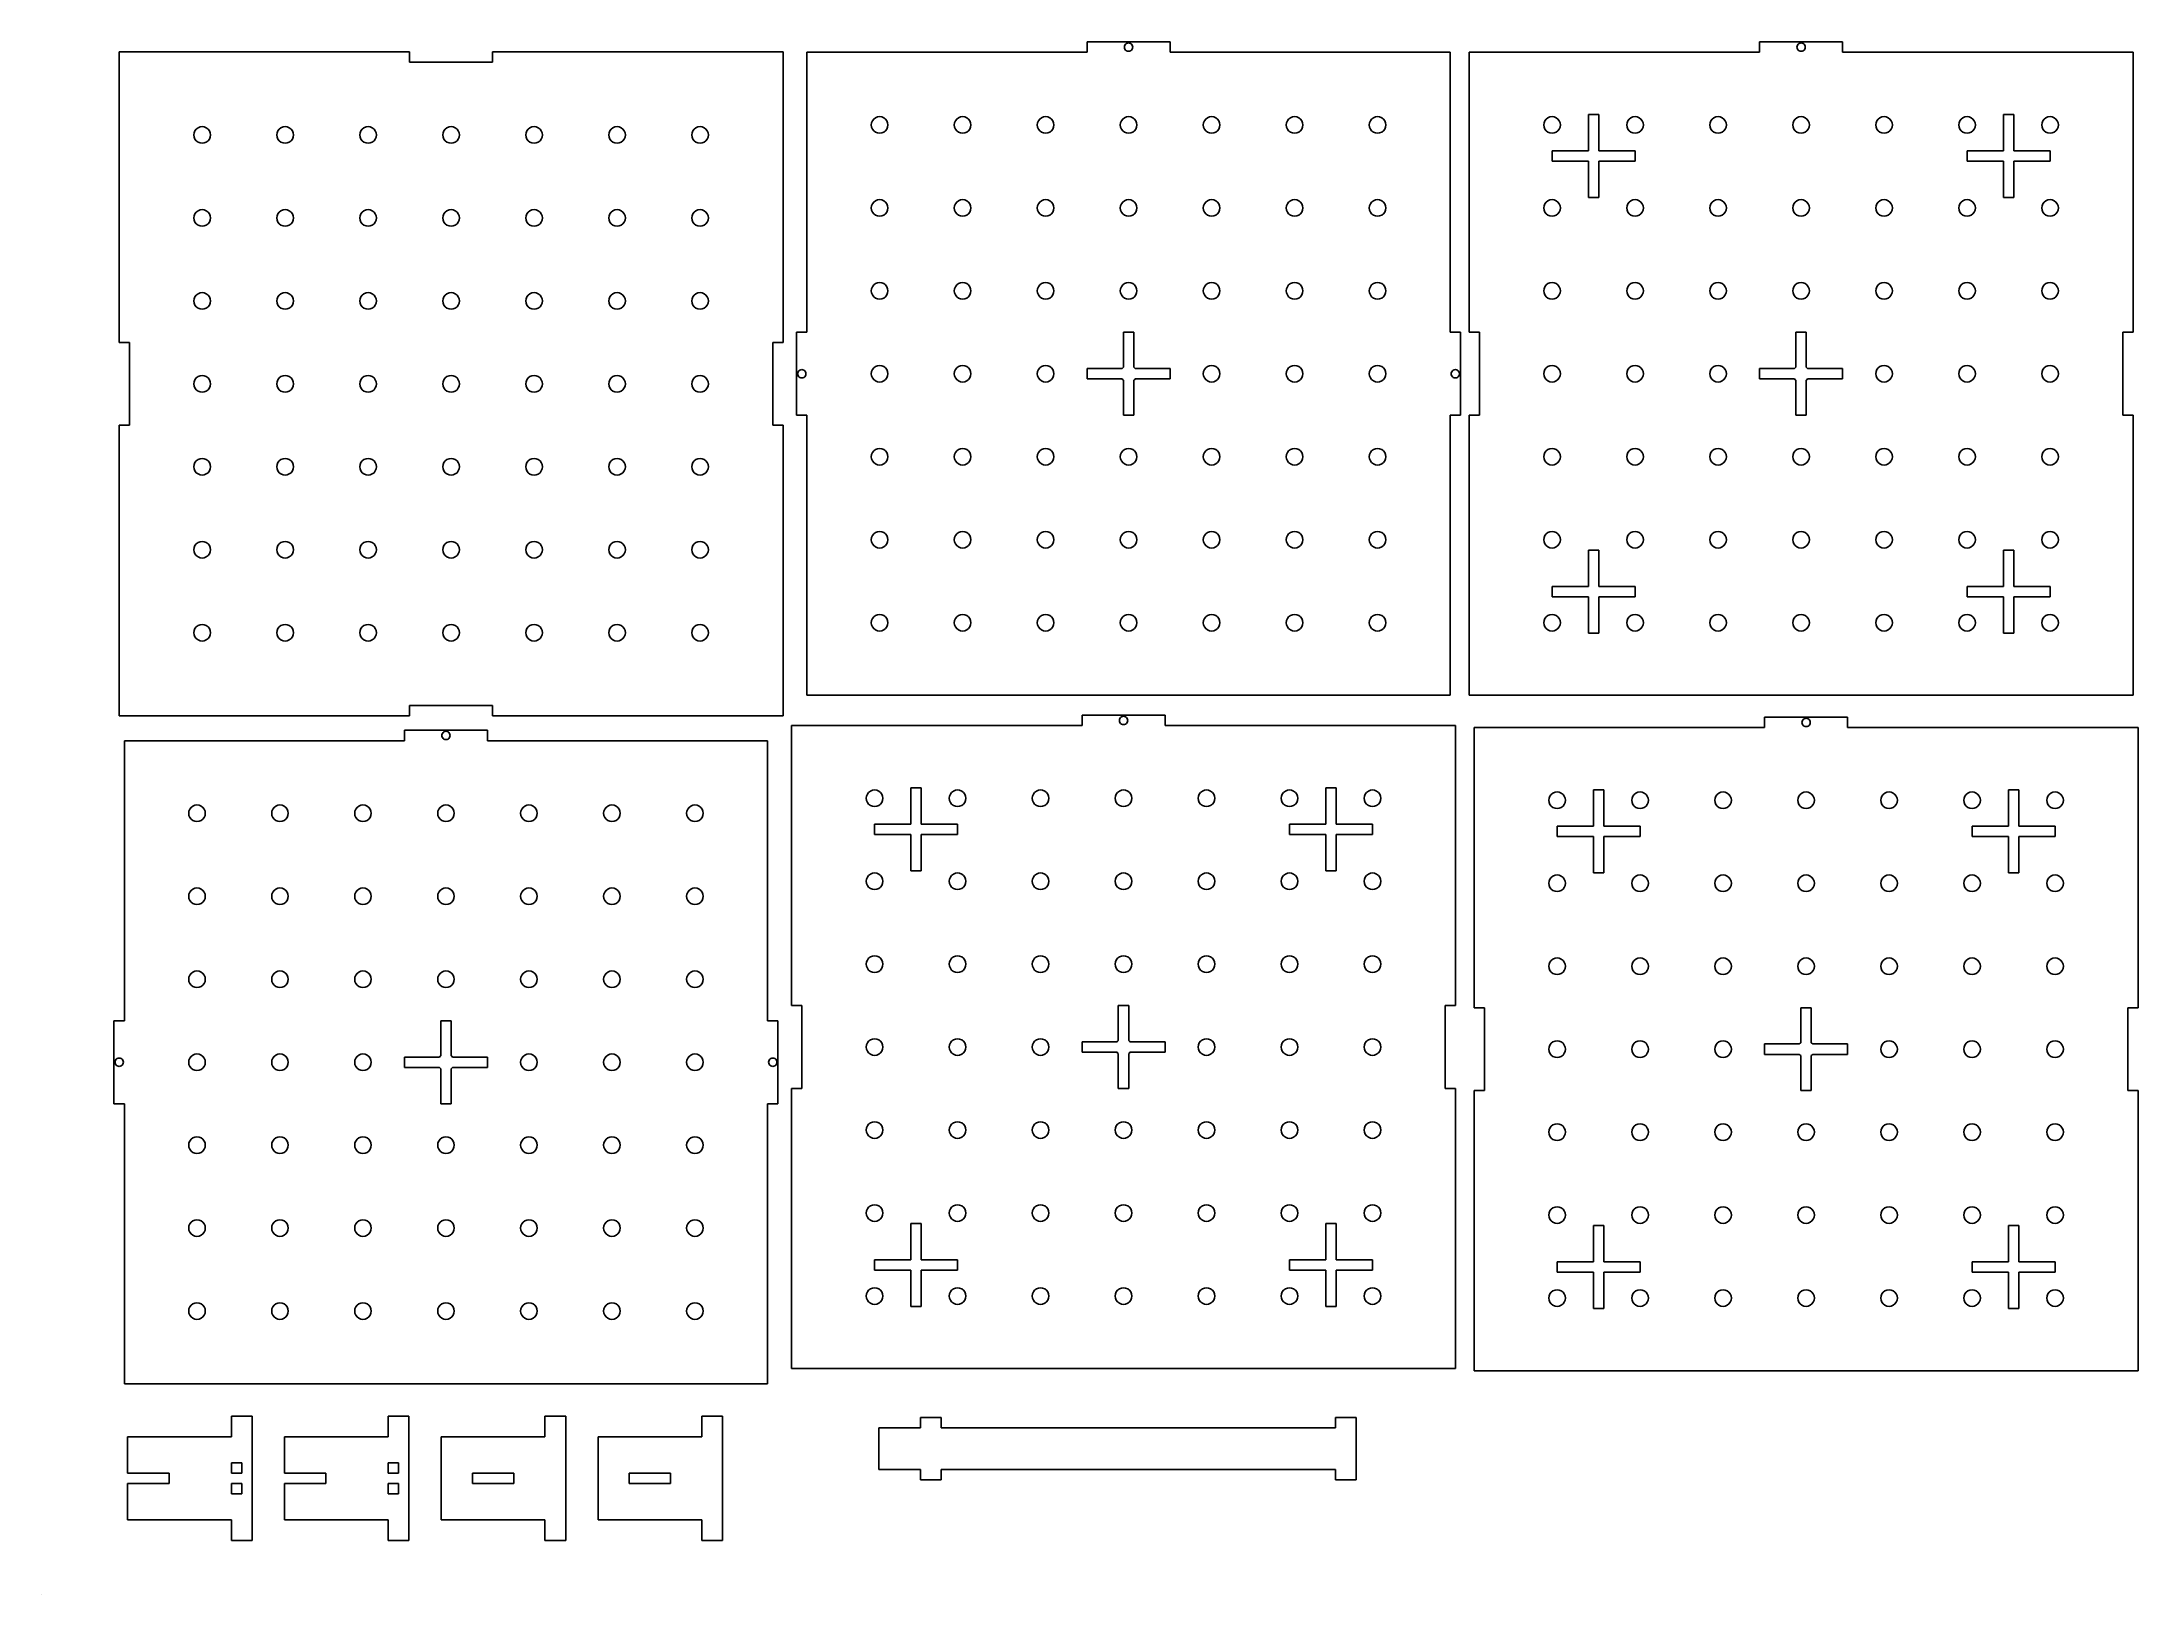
# Model space of a CAD drawing. Extents: x 0 to 168, y 0 to 125.
import ezdxf

# ---------------------------------------------------------------- set-up
doc = ezdxf.new("R2010")
doc.units = 0
doc.layers.add('Calque_1', color=7, linetype='CONTINUOUS')

msp = doc.modelspace()

# ---------------------------------------------------------------- linework, layer by layer
at = {"layer": 'Calque_1', "color": 7}
for p, q in [((83.954768, 124.713347), (90.621433, 124.713347)), ((83.954768, 123.880016), (83.954768, 124.713347)), ((90.621433, 124.713347), (90.621433, 123.880016)), ((137.978567, 124.713347), (144.645234, 124.713347)), ((137.978567, 123.880013), (137.978567, 124.713347)), ((144.645234, 124.713347), (144.645234, 123.880013)), ((6.204543, 100.573667), (6.204543, 123.906999)), ((6.204543, 123.906999), (29.537876, 123.906999)), ((29.537876, 123.073667), (29.537876, 123.906999)), ((36.204544, 123.073667), (29.537876, 123.073667)), ((36.204544, 123.906999), (59.537876, 123.906999)), ((36.204544, 123.906999), (36.204544, 123.073667)), ((59.537876, 123.906999), (59.537876, 100.573667)), ((61.454768, 123.880016), (83.954768, 123.880016)), ((61.454768, 101.380016), (61.454768, 123.880016)), ((87.621433, 124.296683), (87.621433, 124.296683)), ((90.621433, 123.880016), (113.121433, 123.880016)), ((113.121433, 123.880016), (113.121433, 101.380016)), ((114.645235, 123.880013), (137.978567, 123.880013)), ((114.645235, 101.380013), (114.645235, 123.880013)), ((141.645235, 124.29668), (141.645235, 124.29668)), ((144.645234, 123.880013), (167.978569, 123.880013)), ((167.978569, 123.880013), (167.978569, 101.380013)), ((67.954766, 118.046683), (67.954766, 118.046683)), ((74.621433, 118.046683), (74.621433, 118.046683)), ((81.288101, 118.046683), (81.288101, 118.046683)), ((87.954766, 118.046683), (87.954766, 118.046683)), ((94.621433, 118.046683), (94.621433, 118.046683)), ((101.2881, 118.046683), (101.2881, 118.046683)), ((107.954768, 118.046683), (107.954768, 118.046683)), ((121.978568, 118.04668), (121.978568, 118.04668)), ((124.228568, 118.880012), (125.061902, 118.880012)), ((124.228568, 115.963347), (124.228568, 118.880012)), ((125.061902, 118.880012), (125.061902, 115.963347)), ((128.645235, 118.04668), (128.645235, 118.04668)), ((135.3119, 118.04668), (135.3119, 118.04668)), ((141.978567, 118.04668), (141.978567, 118.04668)), ((148.645235, 118.04668), (148.645235, 118.04668)), ((155.311902, 118.04668), (155.311902, 118.04668)), ((157.561902, 115.963347), (157.561902, 118.880012)), ((157.561902, 118.880012), (158.395234, 118.880012)), ((158.395234, 118.880012), (158.395234, 115.963347)), ((161.978567, 118.04668), (161.978567, 118.04668)), ((13.537877, 117.240332), (13.537877, 117.240332)), ((20.204543, 117.240332), (20.204543, 117.240332)), ((26.871209, 117.240332), (26.871209, 117.240332)), ((33.537877, 117.240332), (33.537877, 117.240332)), ((40.204542, 117.240332), (40.204542, 117.240332)), ((46.871209, 117.240332), (46.871209, 117.240332)), ((53.537876, 117.240332), (53.537876, 117.240332)), ((121.311903, 115.130012), (121.311903, 115.963347)), ((121.311903, 115.963347), (124.228568, 115.963347)), ((124.228568, 115.130012), (121.311903, 115.130012)), ((124.228568, 112.213347), (124.228568, 115.130012)), ((125.061902, 115.963347), (127.978567, 115.963347)), ((127.978567, 115.130012), (125.061902, 115.130012)), ((125.061902, 115.130012), (125.061902, 112.213347)), ((127.978567, 115.963347), (127.978567, 115.130012)), ((154.645234, 115.963347), (157.561902, 115.963347)), ((154.645234, 115.130012), (154.645234, 115.963347)), ((157.561902, 115.130012), (154.645234, 115.130012)), ((157.561902, 112.213347), (157.561902, 115.130012)), ((158.395234, 115.963347), (161.311902, 115.963347)), ((161.311902, 115.130012), (158.395234, 115.130012)), ((158.395234, 115.130012), (158.395234, 112.213347)), ((161.311902, 115.963347), (161.311902, 115.130012)), ((67.954766, 111.380015), (67.954766, 111.380015)), ((74.621433, 111.380015), (74.621433, 111.380015)), ((81.288101, 111.380015), (81.288101, 111.380015)), ((87.954766, 111.380015), (87.954766, 111.380015)), ((94.621433, 111.380015), (94.621433, 111.380015)), ((101.2881, 111.380015), (101.2881, 111.380015)), ((107.954768, 111.380015), (107.954768, 111.380015)), ((121.978568, 111.380013), (121.978568, 111.380013)), ((125.061902, 112.213347), (124.228568, 112.213347)), ((128.645235, 111.380013), (128.645235, 111.380013)), ((135.3119, 111.380013), (135.3119, 111.380013)), ((141.978567, 111.380013), (141.978567, 111.380013)), ((148.645235, 111.380013), (148.645235, 111.380013)), ((155.311902, 111.380013), (155.311902, 111.380013)), ((158.395234, 112.213347), (157.561902, 112.213347)), ((161.978567, 111.380013), (161.978567, 111.380013)), ((13.537877, 110.573667), (13.537877, 110.573667)), ((20.204543, 110.573667), (20.204543, 110.573667)), ((26.871209, 110.573667), (26.871209, 110.573667)), ((33.537877, 110.573667), (33.537877, 110.573667)), ((40.204542, 110.573667), (40.204542, 110.573667)), ((46.871209, 110.573667), (46.871209, 110.573667)), ((53.537876, 110.573667), (53.537876, 110.573667)), ((67.954766, 104.713348), (67.954766, 104.713348)), ((74.621433, 104.713348), (74.621433, 104.713348)), ((81.288101, 104.713348), (81.288101, 104.713348)), ((87.954766, 104.713348), (87.954766, 104.713348)), ((94.621433, 104.713348), (94.621433, 104.713348)), ((101.2881, 104.713348), (101.2881, 104.713348)), ((107.954768, 104.713348), (107.954768, 104.713348)), ((121.978568, 104.713345), (121.978568, 104.713345)), ((128.645235, 104.713345), (128.645235, 104.713345)), ((135.3119, 104.713345), (135.3119, 104.713345)), ((141.978567, 104.713345), (141.978567, 104.713345)), ((148.645235, 104.713345), (148.645235, 104.713345)), ((155.311902, 104.713345), (155.311902, 104.713345)), ((161.978567, 104.713345), (161.978567, 104.713345)), ((13.537877, 103.906999), (13.537877, 103.906999)), ((20.204543, 103.906999), (20.204543, 103.906999)), ((26.871209, 103.906999), (26.871209, 103.906999)), ((33.537877, 103.906999), (33.537877, 103.906999)), ((40.204542, 103.906999), (40.204542, 103.906999)), ((46.871209, 103.906999), (46.871209, 103.906999)), ((53.537876, 103.906999), (53.537876, 103.906999)), ((60.621433, 94.713348), (60.621433, 101.380016)), ((60.621433, 101.380016), (61.454768, 101.380016)), ((86.871433, 98.567098), (86.871433, 101.380016)), ((86.871433, 101.380016), (87.704767, 101.380016)), ((87.704767, 101.380016), (87.704767, 98.567098)), ((113.121433, 101.380016), (113.954767, 101.380016)), ((113.954767, 101.380016), (113.954767, 94.713348)), ((114.645235, 101.380013), (115.478567, 101.380013)), ((115.478567, 101.380013), (115.478567, 94.713345)), ((140.895235, 101.380013), (141.728566, 101.380013)), ((140.895235, 98.567095), (140.895235, 101.380013)), ((141.728566, 101.380013), (141.728566, 98.567095)), ((167.145235, 94.713345), (167.145235, 101.380013)), ((167.145235, 101.380013), (167.978569, 101.380013)), ((6.204543, 100.573667), (7.037876, 100.573667)), ((7.037876, 100.573667), (7.037876, 93.907)), ((58.704544, 100.573667), (59.537876, 100.573667)), ((58.704544, 93.907), (58.704544, 100.573667)), ((61.371433, 98.04668), (61.371433, 98.04668)), ((67.954766, 98.04668), (67.954766, 98.04668)), ((74.621433, 98.04668), (74.621433, 98.04668)), ((81.288101, 98.04668), (81.288101, 98.04668)), ((83.954768, 97.630016), (83.954768, 98.463348)), ((83.954768, 98.463348), (86.767682, 98.463348)), ((87.808515, 98.463348), (90.621433, 98.463348)), ((90.621433, 98.463348), (90.621433, 97.630016)), ((94.621433, 98.04668), (94.621433, 98.04668)), ((101.2881, 98.04668), (101.2881, 98.04668)), ((107.954768, 98.04668), (107.954768, 98.04668)), ((113.871433, 98.04668), (113.871433, 98.04668)), ((121.978568, 98.04668), (121.978568, 98.04668)), ((128.645235, 98.04668), (128.645235, 98.04668)), ((135.3119, 98.04668), (135.3119, 98.04668)), ((137.978567, 97.630013), (137.978567, 98.463345)), ((137.978567, 98.463345), (140.791484, 98.463345)), ((141.832317, 98.463345), (144.645234, 98.463345)), ((144.645234, 98.463345), (144.645234, 97.630013)), ((148.645235, 98.04668), (148.645235, 98.04668)), ((155.311902, 98.04668), (155.311902, 98.04668)), ((161.978567, 98.04668), (161.978567, 98.04668)), ((13.537877, 97.240332), (13.537877, 97.240332)), ((20.204543, 97.240332), (20.204543, 97.240332)), ((26.871209, 97.240332), (26.871209, 97.240332)), ((33.537877, 97.240332), (33.537877, 97.240332)), ((40.204542, 97.240332), (40.204542, 97.240332)), ((46.871209, 97.240332), (46.871209, 97.240332)), ((53.537876, 97.240332), (53.537876, 97.240332)), ((86.767682, 97.630016), (83.954768, 97.630016)), ((86.871433, 94.713348), (86.871433, 97.526265)), ((87.704767, 97.526265), (87.704767, 94.713348)), ((90.621433, 97.630016), (87.808515, 97.630016)), ((140.791484, 97.630013), (137.978567, 97.630013)), ((140.895235, 94.713345), (140.895235, 97.526263)), ((141.728566, 97.526263), (141.728566, 94.713345)), ((144.645234, 97.630013), (141.832317, 97.630013)), ((61.454768, 94.713348), (60.621433, 94.713348)), ((61.454768, 72.213348), (61.454768, 94.713348)), ((87.704767, 94.713348), (86.871433, 94.713348)), ((113.121433, 94.713348), (113.121433, 72.213348)), ((113.954767, 94.713348), (113.121433, 94.713348)), ((114.645235, 72.213345), (114.645235, 94.713345)), ((115.478567, 94.713345), (114.645235, 94.713345)), ((141.728566, 94.713345), (140.895235, 94.713345)), ((167.978569, 94.713345), (167.145235, 94.713345)), ((167.978569, 94.713345), (167.978569, 72.213345)), ((6.204543, 70.573665), (6.204543, 93.907)), ((7.037876, 93.907), (6.204543, 93.907)), ((59.537876, 93.907), (58.704544, 93.907)), ((59.537876, 93.907), (59.537876, 70.573665)), ((67.954766, 91.380016), (67.954766, 91.380016)), ((74.621433, 91.380016), (74.621433, 91.380016)), ((81.288101, 91.380016), (81.288101, 91.380016)), ((87.954766, 91.380016), (87.954766, 91.380016)), ((94.621433, 91.380016), (94.621433, 91.380016)), ((101.2881, 91.380016), (101.2881, 91.380016)), ((107.954768, 91.380016), (107.954768, 91.380016)), ((121.978568, 91.380013), (121.978568, 91.380013)), ((128.645235, 91.380013), (128.645235, 91.380013)), ((135.3119, 91.380013), (135.3119, 91.380013)), ((141.978567, 91.380013), (141.978567, 91.380013)), ((148.645235, 91.380013), (148.645235, 91.380013)), ((155.311902, 91.380013), (155.311902, 91.380013)), ((161.978567, 91.380013), (161.978567, 91.380013)), ((13.537877, 90.573667), (13.537877, 90.573667)), ((20.204543, 90.573667), (20.204543, 90.573667)), ((26.871209, 90.573667), (26.871209, 90.573667)), ((33.537877, 90.573667), (33.537877, 90.573667)), ((40.204542, 90.573667), (40.204542, 90.573667)), ((46.871209, 90.573667), (46.871209, 90.573667)), ((53.537876, 90.573667), (53.537876, 90.573667)), ((67.954766, 84.713348), (67.954766, 84.713348)), ((74.621433, 84.713348), (74.621433, 84.713348)), ((81.288101, 84.713348), (81.288101, 84.713348)), ((87.954766, 84.713348), (87.954766, 84.713348)), ((94.621433, 84.713348), (94.621433, 84.713348)), ((101.2881, 84.713348), (101.2881, 84.713348)), ((107.954768, 84.713348), (107.954768, 84.713348)), ((121.978568, 84.713346), (121.978568, 84.713346)), ((128.645235, 84.713346), (128.645235, 84.713346)), ((135.3119, 84.713346), (135.3119, 84.713346)), ((141.978567, 84.713346), (141.978567, 84.713346)), ((148.645235, 84.713346), (148.645235, 84.713346)), ((155.311902, 84.713346), (155.311902, 84.713346)), ((161.978567, 84.713346), (161.978567, 84.713346)), ((13.537877, 83.907), (13.537877, 83.907)), ((20.204543, 83.907), (20.204543, 83.907)), ((26.871209, 83.907), (26.871209, 83.907)), ((33.537877, 83.907), (33.537877, 83.907)), ((40.204542, 83.907), (40.204542, 83.907)), ((46.871209, 83.907), (46.871209, 83.907)), ((53.537876, 83.907), (53.537876, 83.907)), ((124.228568, 83.880014), (125.061902, 83.880014)), ((124.228568, 80.963346), (124.228568, 83.880014)), ((125.061902, 83.880014), (125.061902, 80.963346)), ((157.561902, 83.880014), (158.395234, 83.880014)), ((157.561902, 80.963346), (157.561902, 83.880014)), ((158.395234, 83.880014), (158.395234, 80.963346)), ((121.311903, 80.130014), (121.311903, 80.963346)), ((121.311903, 80.963346), (124.228568, 80.963346)), ((125.061902, 80.963346), (127.978567, 80.963346)), ((127.978567, 80.963346), (127.978567, 80.130014)), ((154.645234, 80.963346), (157.561902, 80.963346)), ((154.645234, 80.130014), (154.645234, 80.963346)), ((158.395234, 80.963346), (161.311902, 80.963346)), ((161.311902, 80.963346), (161.311902, 80.130014)), ((124.228568, 80.130014), (121.311903, 80.130014)), ((124.228568, 77.213346), (124.228568, 80.130014)), ((125.061902, 80.130014), (125.061902, 77.213346)), ((127.978567, 80.130014), (125.061902, 80.130014)), ((157.561902, 80.130014), (154.645234, 80.130014)), ((157.561902, 77.213346), (157.561902, 80.130014)), ((158.395234, 80.130014), (158.395234, 77.213346)), ((161.311902, 80.130014), (158.395234, 80.130014)), ((67.954766, 78.046681), (67.954766, 78.046681)), ((74.621433, 78.046681), (74.621433, 78.046681)), ((81.288101, 78.046681), (81.288101, 78.046681)), ((87.954766, 78.046681), (87.954766, 78.046681)), ((94.621433, 78.046681), (94.621433, 78.046681)), ((101.2881, 78.046681), (101.2881, 78.046681)), ((107.954768, 78.046681), (107.954768, 78.046681)), ((121.978568, 78.046681), (121.978568, 78.046681)), ((128.645235, 78.046681), (128.645235, 78.046681)), ((135.3119, 78.046681), (135.3119, 78.046681)), ((141.978567, 78.046681), (141.978567, 78.046681)), ((148.645235, 78.046681), (148.645235, 78.046681)), ((155.311902, 78.046681), (155.311902, 78.046681)), ((161.978567, 78.046681), (161.978567, 78.046681)), ((13.537877, 77.240333), (13.537877, 77.240333)), ((20.204543, 77.240333), (20.204543, 77.240333)), ((26.871209, 77.240333), (26.871209, 77.240333)), ((33.537877, 77.240333), (33.537877, 77.240333)), ((40.204542, 77.240333), (40.204542, 77.240333)), ((46.871209, 77.240333), (46.871209, 77.240333)), ((53.537876, 77.240333), (53.537876, 77.240333)), ((125.061902, 77.213346), (124.228568, 77.213346)), ((158.395234, 77.213346), (157.561902, 77.213346)), ((29.537876, 70.573665), (29.537876, 71.407)), ((29.537876, 71.407), (36.204544, 71.407)), ((36.204544, 71.407), (36.204544, 70.573665)), ((113.121433, 72.213348), (61.454768, 72.213348)), ((167.978569, 72.213345), (114.645235, 72.213345)), ((29.537876, 70.573665), (6.204543, 70.573665)), ((29.123024, 69.403288), (35.789689, 69.403288)), ((29.123024, 68.569957), (29.123024, 69.403288)), ((35.789689, 69.403288), (35.789689, 68.569957)), ((59.537876, 70.573665), (36.204544, 70.573665)), ((60.216663, 69.779477), (83.549994, 69.779477)), ((60.216663, 47.279476), (60.216663, 69.779477)), ((83.549994, 70.612811), (90.216662, 70.612811)), ((83.549994, 69.779477), (83.549994, 70.612811)), ((87.216662, 70.196144), (87.216662, 70.196144)), ((90.216662, 70.612811), (90.216662, 69.779477)), ((90.216662, 69.779477), (113.549996, 69.779477)), ((113.549996, 69.779477), (113.549996, 47.279476)), ((115.048406, 69.615446), (138.381738, 69.615446)), ((115.048406, 47.115446), (115.048406, 69.615446)), ((138.381738, 70.448781), (145.048406, 70.448781)), ((138.381738, 69.615446), (138.381738, 70.448781)), ((142.048406, 70.032113), (142.048406, 70.032113)), ((145.048406, 70.448781), (145.048406, 69.615446)), ((145.048406, 69.615446), (168.38174, 69.615446)), ((168.38174, 69.615446), (168.38174, 47.115446)), ((6.623024, 68.569957), (29.123024, 68.569957)), ((6.623024, 46.069957), (6.623024, 68.569957)), ((32.789689, 68.986624), (32.789689, 68.986624)), ((35.789689, 68.569957), (58.289689, 68.569957)), ((58.289689, 68.569957), (58.289689, 46.069957)), ((69.799995, 64.779475), (70.63333, 64.779475)), ((69.799995, 61.86281), (69.799995, 64.779475)), ((70.63333, 64.779475), (70.63333, 61.86281)), ((103.133329, 61.86281), (103.133329, 64.779475)), ((103.133329, 64.779475), (103.966661, 64.779475)), ((103.966661, 64.779475), (103.966661, 61.86281)), ((124.631739, 64.615445), (125.465073, 64.615445)), ((124.631739, 61.69878), (124.631739, 64.615445)), ((125.465073, 64.615445), (125.465073, 61.69878)), ((157.965073, 61.69878), (157.965073, 64.615445)), ((157.965073, 64.615445), (158.798405, 64.615445)), ((158.798405, 64.615445), (158.798405, 61.69878)), ((13.123022, 62.736624), (13.123022, 62.736624)), ((19.789689, 62.736624), (19.789689, 62.736624)), ((26.456357, 62.736624), (26.456357, 62.736624)), ((33.123022, 62.736624), (33.123022, 62.736624)), ((39.789689, 62.736624), (39.789689, 62.736624)), ((46.456356, 62.736624), (46.456356, 62.736624)), ((53.123024, 62.736624), (53.123024, 62.736624)), ((67.549995, 63.946144), (67.549995, 63.946144)), ((74.216663, 63.946144), (74.216663, 63.946144)), ((80.883327, 63.946144), (80.883327, 63.946144)), ((87.549995, 63.946144), (87.549995, 63.946144)), ((94.216662, 63.946144), (94.216662, 63.946144)), ((100.88333, 63.946144), (100.88333, 63.946144)), ((107.549994, 63.946144), (107.549994, 63.946144)), ((122.381739, 63.782113), (122.381739, 63.782113)), ((129.048407, 63.782113), (129.048407, 63.782113)), ((135.715071, 63.782113), (135.715071, 63.782113)), ((142.381739, 63.782113), (142.381739, 63.782113)), ((149.048406, 63.782113), (149.048406, 63.782113)), ((155.715074, 63.782113), (155.715074, 63.782113)), ((162.381738, 63.782113), (162.381738, 63.782113)), ((66.88333, 61.029476), (66.88333, 61.86281)), ((66.88333, 61.86281), (69.799995, 61.86281)), ((69.799995, 61.029476), (66.88333, 61.029476)), ((69.799995, 58.112811), (69.799995, 61.029476)), ((70.63333, 61.86281), (73.549995, 61.86281)), ((73.549995, 61.029476), (70.63333, 61.029476)), ((70.63333, 61.029476), (70.63333, 58.112811)), ((73.549995, 61.86281), (73.549995, 61.029476)), ((100.216662, 61.86281), (103.133329, 61.86281)), ((100.216662, 61.029476), (100.216662, 61.86281)), ((103.133329, 61.029476), (100.216662, 61.029476)), ((103.133329, 58.112811), (103.133329, 61.029476)), ((103.966661, 61.86281), (106.883329, 61.86281)), ((106.883329, 61.029476), (103.966661, 61.029476)), ((103.966661, 61.029476), (103.966661, 58.112811)), ((106.883329, 61.86281), (106.883329, 61.029476)), ((121.715074, 60.865445), (121.715074, 61.69878)), ((121.715074, 61.69878), (124.631739, 61.69878)), ((124.631739, 60.865445), (121.715074, 60.865445)), ((124.631739, 57.94878), (124.631739, 60.865445)), ((125.465073, 61.69878), (128.381739, 61.69878)), ((128.381739, 60.865445), (125.465073, 60.865445)), ((125.465073, 60.865445), (125.465073, 57.94878)), ((128.381739, 61.69878), (128.381739, 60.865445)), ((155.048406, 61.69878), (157.965073, 61.69878)), ((155.048406, 60.865445), (155.048406, 61.69878)), ((157.965073, 60.865445), (155.048406, 60.865445)), ((157.965073, 57.94878), (157.965073, 60.865445)), ((158.798405, 61.69878), (161.715073, 61.69878)), ((161.715073, 60.865445), (158.798405, 60.865445)), ((158.798405, 60.865445), (158.798405, 57.94878)), ((161.715073, 61.69878), (161.715073, 60.865445)), ((67.549995, 57.279476), (67.549995, 57.279476)), ((70.63333, 58.112811), (69.799995, 58.112811)), ((74.216663, 57.279476), (74.216663, 57.279476)), ((80.883327, 57.279476), (80.883327, 57.279476)), ((87.549995, 57.279476), (87.549995, 57.279476)), ((94.216662, 57.279476), (94.216662, 57.279476)), ((100.88333, 57.279476), (100.88333, 57.279476)), ((103.966661, 58.112811), (103.133329, 58.112811)), ((107.549994, 57.279476), (107.549994, 57.279476)), ((125.465073, 57.94878), (124.631739, 57.94878)), ((158.798405, 57.94878), (157.965073, 57.94878)), ((13.123022, 56.069956), (13.123022, 56.069956)), ((19.789689, 56.069956), (19.789689, 56.069956)), ((26.456357, 56.069956), (26.456357, 56.069956)), ((33.123022, 56.069956), (33.123022, 56.069956)), ((39.789689, 56.069956), (39.789689, 56.069956)), ((46.456356, 56.069956), (46.456356, 56.069956)), ((53.123024, 56.069956), (53.123024, 56.069956)), ((122.381739, 57.115446), (122.381739, 57.115446)), ((129.048407, 57.115446), (129.048407, 57.115446)), ((135.715071, 57.115446), (135.715071, 57.115446)), ((142.381739, 57.115446), (142.381739, 57.115446)), ((149.048406, 57.115446), (149.048406, 57.115446)), ((155.715074, 57.115446), (155.715074, 57.115446)), ((162.381738, 57.115446), (162.381738, 57.115446)), ((67.549995, 50.612809), (67.549995, 50.612809)), ((74.216663, 50.612809), (74.216663, 50.612809)), ((80.883327, 50.612809), (80.883327, 50.612809)), ((87.549995, 50.612809), (87.549995, 50.612809)), ((94.216662, 50.612809), (94.216662, 50.612809)), ((100.88333, 50.612809), (100.88333, 50.612809)), ((107.549994, 50.612809), (107.549994, 50.612809)), ((13.123022, 49.403289), (13.123022, 49.403289)), ((19.789689, 49.403289), (19.789689, 49.403289)), ((26.456357, 49.403289), (26.456357, 49.403289)), ((33.123022, 49.403289), (33.123022, 49.403289)), ((39.789689, 49.403289), (39.789689, 49.403289)), ((46.456356, 49.403289), (46.456356, 49.403289)), ((53.123024, 49.403289), (53.123024, 49.403289)), ((122.381739, 50.448778), (122.381739, 50.448778)), ((129.048407, 50.448778), (129.048407, 50.448778)), ((135.715071, 50.448778), (135.715071, 50.448778)), ((142.381739, 50.448778), (142.381739, 50.448778)), ((149.048406, 50.448778), (149.048406, 50.448778)), ((155.715074, 50.448778), (155.715074, 50.448778)), ((162.381738, 50.448778), (162.381738, 50.448778)), ((60.216663, 47.279476), (61.049994, 47.279476)), ((61.049994, 47.279476), (61.049994, 40.612809)), ((86.466662, 47.279476), (87.299994, 47.279476)), ((86.466662, 44.466559), (86.466662, 47.279476)), ((87.299994, 47.279476), (87.299994, 44.466559)), ((112.716662, 40.612809), (112.716662, 47.279476)), ((112.716662, 47.279476), (113.549996, 47.279476)), ((5.789689, 39.403289), (5.789689, 46.069957)), ((5.789689, 46.069957), (6.623024, 46.069957)), ((32.039689, 43.257039), (32.039689, 46.069957)), ((32.039689, 46.069957), (32.873023, 46.069957)), ((32.873023, 46.069957), (32.873023, 43.257039)), ((58.289689, 46.069957), (59.123023, 46.069957)), ((59.123023, 46.069957), (59.123023, 39.403289)), ((115.048406, 47.115446), (115.881738, 47.115446)), ((115.881738, 47.115446), (115.881738, 40.448779)), ((141.298406, 47.115446), (142.131738, 47.115446)), ((141.298406, 44.302529), (141.298406, 47.115446)), ((142.131738, 47.115446), (142.131738, 44.302529)), ((167.548406, 40.448779), (167.548406, 47.115446)), ((167.548406, 47.115446), (168.38174, 47.115446)), ((67.549995, 43.946144), (67.549995, 43.946144)), ((74.216663, 43.946144), (74.216663, 43.946144)), ((80.883327, 43.946144), (80.883327, 43.946144)), ((83.549994, 43.529477), (83.549994, 44.362808)), ((83.549994, 44.362808), (86.362912, 44.362808)), ((87.403744, 44.362808), (90.216662, 44.362808)), ((90.216662, 44.362808), (90.216662, 43.529477)), ((94.216662, 43.946144), (94.216662, 43.946144)), ((100.88333, 43.946144), (100.88333, 43.946144)), ((107.549994, 43.946144), (107.549994, 43.946144)), ((122.381739, 43.782114), (122.381739, 43.782114)), ((129.048407, 43.782114), (129.048407, 43.782114)), ((135.715071, 43.782114), (135.715071, 43.782114)), ((138.381738, 43.365446), (138.381738, 44.198778)), ((138.381738, 44.198778), (141.194656, 44.198778)), ((142.235488, 44.198778), (145.048406, 44.198778)), ((145.048406, 44.198778), (145.048406, 43.365446)), ((149.048406, 43.782114), (149.048406, 43.782114)), ((155.715074, 43.782114), (155.715074, 43.782114)), ((162.381738, 43.782114), (162.381738, 43.782114)), ((6.539689, 42.736621), (6.539689, 42.736621)), ((13.123022, 42.736621), (13.123022, 42.736621)), ((19.789689, 42.736621), (19.789689, 42.736621)), ((26.456357, 42.736621), (26.456357, 42.736621)), ((29.123024, 42.319957), (29.123024, 43.153289)), ((29.123024, 43.153289), (31.935938, 43.153289)), ((31.935938, 42.319957), (29.123024, 42.319957)), ((32.039689, 39.403289), (32.039689, 42.216206)), ((32.873023, 42.216206), (32.873023, 39.403289)), ((32.976771, 43.153289), (35.789689, 43.153289)), ((35.789689, 42.319957), (32.976771, 42.319957)), ((35.789689, 43.153289), (35.789689, 42.319957)), ((39.789689, 42.736621), (39.789689, 42.736621)), ((46.456356, 42.736621), (46.456356, 42.736621)), ((53.123024, 42.736621), (53.123024, 42.736621)), ((59.039689, 42.736621), (59.039689, 42.736621)), ((86.362912, 43.529477), (83.549994, 43.529477)), ((86.466662, 40.612809), (86.466662, 43.425726)), ((87.299994, 43.425726), (87.299994, 40.612809)), ((90.216662, 43.529477), (87.403744, 43.529477)), ((141.194656, 43.365446), (138.381738, 43.365446)), ((141.298406, 40.448779), (141.298406, 43.261696)), ((142.131738, 43.261696), (142.131738, 40.448779)), ((145.048406, 43.365446), (142.235488, 43.365446)), ((60.216663, 18.112809), (60.216663, 40.612809)), ((61.049994, 40.612809), (60.216663, 40.612809)), ((87.299994, 40.612809), (86.466662, 40.612809)), ((113.549996, 40.612809), (112.716662, 40.612809)), ((113.549996, 40.612809), (113.549996, 18.112809)), ((115.048406, 17.948778), (115.048406, 40.448779)), ((115.881738, 40.448779), (115.048406, 40.448779)), ((142.131738, 40.448779), (141.298406, 40.448779)), ((168.38174, 40.448779), (167.548406, 40.448779)), ((168.38174, 40.448779), (168.38174, 17.948778)), ((6.623024, 39.403289), (5.789689, 39.403289)), ((6.623024, 16.903289), (6.623024, 39.403289)), ((32.873023, 39.403289), (32.039689, 39.403289)), ((58.289689, 39.403289), (58.289689, 16.903289)), ((59.123023, 39.403289), (58.289689, 39.403289)), ((67.549995, 37.279477), (67.549995, 37.279477)), ((74.216663, 37.279477), (74.216663, 37.279477)), ((80.883327, 37.279477), (80.883327, 37.279477)), ((87.549995, 37.279477), (87.549995, 37.279477)), ((94.216662, 37.279477), (94.216662, 37.279477)), ((100.88333, 37.279477), (100.88333, 37.279477)), ((107.549994, 37.279477), (107.549994, 37.279477)), ((122.381739, 37.115446), (122.381739, 37.115446)), ((129.048407, 37.115446), (129.048407, 37.115446)), ((135.715071, 37.115446), (135.715071, 37.115446)), ((142.381739, 37.115446), (142.381739, 37.115446)), ((149.048406, 37.115446), (149.048406, 37.115446)), ((155.715074, 37.115446), (155.715074, 37.115446)), ((162.381738, 37.115446), (162.381738, 37.115446)), ((13.123022, 36.069957), (13.123022, 36.069957)), ((19.789689, 36.069957), (19.789689, 36.069957)), ((26.456357, 36.069957), (26.456357, 36.069957)), ((33.123022, 36.069957), (33.123022, 36.069957)), ((39.789689, 36.069957), (39.789689, 36.069957)), ((46.456356, 36.069957), (46.456356, 36.069957)), ((53.123024, 36.069957), (53.123024, 36.069957)), ((67.549995, 30.612809), (67.549995, 30.612809)), ((74.216663, 30.612809), (74.216663, 30.612809)), ((80.883327, 30.612809), (80.883327, 30.612809)), ((87.549995, 30.612809), (87.549995, 30.612809)), ((94.216662, 30.612809), (94.216662, 30.612809)), ((100.88333, 30.612809), (100.88333, 30.612809)), ((107.549994, 30.612809), (107.549994, 30.612809)), ((122.381739, 30.448779), (122.381739, 30.448779)), ((129.048407, 30.448779), (129.048407, 30.448779)), ((135.715071, 30.448779), (135.715071, 30.448779)), ((142.381739, 30.448779), (142.381739, 30.448779)), ((149.048406, 30.448779), (149.048406, 30.448779)), ((155.715074, 30.448779), (155.715074, 30.448779)), ((162.381738, 30.448779), (162.381738, 30.448779)), ((13.123022, 29.403289), (13.123022, 29.403289)), ((19.789689, 29.403289), (19.789689, 29.403289)), ((26.456357, 29.403289), (26.456357, 29.403289)), ((33.123022, 29.403289), (33.123022, 29.403289)), ((39.789689, 29.403289), (39.789689, 29.403289)), ((46.456356, 29.403289), (46.456356, 29.403289)), ((53.123024, 29.403289), (53.123024, 29.403289)), ((69.799995, 29.779477), (70.63333, 29.779477)), ((69.799995, 26.86281), (69.799995, 29.779477)), ((70.63333, 29.779477), (70.63333, 26.86281)), ((103.133329, 29.779477), (103.966661, 29.779477)), ((103.133329, 26.86281), (103.133329, 29.779477)), ((103.966661, 29.779477), (103.966661, 26.86281)), ((124.631739, 29.615447), (125.465073, 29.615447)), ((124.631739, 26.698779), (124.631739, 29.615447)), ((125.465073, 29.615447), (125.465073, 26.698779)), ((157.965073, 29.615447), (158.798405, 29.615447)), ((157.965073, 26.698779), (157.965073, 29.615447)), ((158.798405, 29.615447), (158.798405, 26.698779)), ((66.88333, 26.029478), (66.88333, 26.86281)), ((66.88333, 26.86281), (69.799995, 26.86281)), ((69.799995, 26.029478), (66.88333, 26.029478)), ((69.799995, 23.11281), (69.799995, 26.029478)), ((70.63333, 26.86281), (73.549995, 26.86281)), ((70.63333, 26.029478), (70.63333, 23.11281)), ((73.549995, 26.029478), (70.63333, 26.029478)), ((73.549995, 26.86281), (73.549995, 26.029478)), ((100.216662, 26.86281), (103.133329, 26.86281)), ((100.216662, 26.029478), (100.216662, 26.86281)), ((103.133329, 26.029478), (100.216662, 26.029478)), ((103.133329, 23.11281), (103.133329, 26.029478)), ((103.966661, 26.86281), (106.883329, 26.86281)), ((103.966661, 26.029478), (103.966661, 23.11281)), ((106.883329, 26.029478), (103.966661, 26.029478)), ((106.883329, 26.86281), (106.883329, 26.029478)), ((121.715074, 25.865448), (121.715074, 26.698779)), ((121.715074, 26.698779), (124.631739, 26.698779)), ((124.631739, 25.865448), (121.715074, 25.865448)), ((124.631739, 22.94878), (124.631739, 25.865448)), ((125.465073, 26.698779), (128.381739, 26.698779)), ((125.465073, 25.865448), (125.465073, 22.94878)), ((128.381739, 25.865448), (125.465073, 25.865448)), ((128.381739, 26.698779), (128.381739, 25.865448)), ((155.048406, 26.698779), (157.965073, 26.698779)), ((155.048406, 25.865448), (155.048406, 26.698779)), ((157.965073, 25.865448), (155.048406, 25.865448)), ((157.965073, 22.94878), (157.965073, 25.865448)), ((158.798405, 26.698779), (161.715073, 26.698779)), ((158.798405, 25.865448), (158.798405, 22.94878)), ((161.715073, 25.865448), (158.798405, 25.865448)), ((161.715073, 26.698779), (161.715073, 25.865448)), ((67.549995, 23.946145), (67.549995, 23.946145)), ((74.216663, 23.946145), (74.216663, 23.946145)), ((80.883327, 23.946145), (80.883327, 23.946145)), ((87.549995, 23.946145), (87.549995, 23.946145)), ((94.216662, 23.946145), (94.216662, 23.946145)), ((100.88333, 23.946145), (100.88333, 23.946145)), ((107.549994, 23.946145), (107.549994, 23.946145)), ((122.381739, 23.782114), (122.381739, 23.782114)), ((129.048407, 23.782114), (129.048407, 23.782114)), ((135.715071, 23.782114), (135.715071, 23.782114)), ((142.381739, 23.782114), (142.381739, 23.782114)), ((149.048406, 23.782114), (149.048406, 23.782114)), ((155.715074, 23.782114), (155.715074, 23.782114)), ((162.381738, 23.782114), (162.381738, 23.782114)), ((13.123022, 22.736622), (13.123022, 22.736622)), ((19.789689, 22.736622), (19.789689, 22.736622)), ((26.456357, 22.736622), (26.456357, 22.736622)), ((33.123022, 22.736622), (33.123022, 22.736622)), ((39.789689, 22.736622), (39.789689, 22.736622)), ((46.456356, 22.736622), (46.456356, 22.736622)), ((53.123024, 22.736622), (53.123024, 22.736622)), ((70.63333, 23.11281), (69.799995, 23.11281)), ((103.966661, 23.11281), (103.133329, 23.11281)), ((125.465073, 22.94878), (124.631739, 22.94878)), ((158.798405, 22.94878), (157.965073, 22.94878)), ((58.289689, 16.903289), (6.623024, 16.903289)), ((113.549996, 18.112809), (60.216663, 18.112809)), ((168.38174, 17.948778), (115.048406, 17.948778)), ((15.219455, 12.635858), (15.219455, 14.302524)), ((15.219455, 14.302524), (16.886122, 14.302524)), ((16.886122, 14.302524), (16.886122, 4.302524)), ((27.814184, 12.635858), (27.814184, 14.302524)), ((27.814184, 14.302524), (29.480851, 14.302524)), ((29.480851, 14.302524), (29.480851, 4.302524)), ((40.408913, 12.635858), (40.408913, 14.302524)), ((40.408913, 14.302524), (42.075579, 14.302524)), ((42.075579, 14.302524), (42.075579, 4.302524)), ((53.003644, 12.635858), (53.003644, 14.302524)), ((53.003644, 14.302524), (54.67031, 14.302524)), ((54.67031, 14.302524), (54.67031, 4.302524)), ((70.565444, 14.182438), (72.23211, 14.182438)), ((70.565444, 13.349104), (70.565444, 14.182438)), ((72.23211, 14.182438), (72.23211, 13.349104)), ((103.898778, 13.349104), (103.898778, 14.182438)), ((103.898778, 14.182438), (105.565444, 14.182438)), ((105.565444, 14.182438), (105.565444, 9.182437)), ((6.886122, 12.635858), (15.219455, 12.635858)), ((6.886122, 9.719192), (6.886122, 12.635858)), ((19.480851, 12.635858), (27.814184, 12.635858)), ((19.480851, 9.719192), (19.480851, 12.635858)), ((32.075579, 5.96919), (32.075579, 12.635858)), ((32.075579, 12.635858), (40.408913, 12.635858)), ((44.67031, 5.96919), (44.67031, 12.635858)), ((44.67031, 12.635858), (53.003644, 12.635858)), ((67.232111, 10.015771), (67.232111, 13.349104)), ((67.232111, 13.349104), (70.565444, 13.349104)), ((72.23211, 13.349104), (103.898778, 13.349104)), ((15.219455, 10.552524), (16.052788, 10.552524)), ((15.219455, 9.719192), (15.219455, 10.552524)), ((16.052788, 10.552524), (16.052788, 9.719192)), ((27.814184, 10.552524), (28.647517, 10.552524)), ((27.814184, 9.719192), (27.814184, 10.552524)), ((28.647517, 10.552524), (28.647517, 9.719192)), ((6.886122, 9.719192), (10.219455, 9.719192)), ((6.886122, 5.96919), (6.886122, 8.885858)), ((10.219455, 8.885858), (6.886122, 8.885858)), ((10.219455, 9.719192), (10.219455, 8.885858)), ((16.052788, 9.719192), (15.219455, 9.719192)), ((15.219455, 8.052524), (15.219455, 8.885858)), ((15.219455, 8.885858), (16.052788, 8.885858)), ((16.052788, 8.885858), (16.052788, 8.052524)), ((19.480851, 9.719192), (22.814184, 9.719192)), ((19.480851, 5.96919), (19.480851, 8.885858)), ((22.814184, 8.885858), (19.480851, 8.885858)), ((22.814184, 9.719192), (22.814184, 8.885858)), ((28.647517, 9.719192), (27.814184, 9.719192)), ((27.814184, 8.052524), (27.814184, 8.885858)), ((27.814184, 8.885858), (28.647517, 8.885858)), ((28.647517, 8.885858), (28.647517, 8.052524)), ((34.57558, 8.885855), (34.57558, 9.71919)), ((34.57558, 9.71919), (37.908915, 9.71919)), ((37.908915, 8.885855), (34.57558, 8.885855)), ((37.908915, 9.71919), (37.908915, 8.885855)), ((47.170311, 8.885855), (47.170311, 9.71919)), ((47.170311, 9.71919), (50.503646, 9.71919)), ((50.503646, 8.885855), (47.170311, 8.885855)), ((50.503646, 9.71919), (50.503646, 8.885855)), ((70.565444, 10.015771), (67.232111, 10.015771)), ((70.565444, 9.182437), (70.565444, 10.015771)), ((72.23211, 9.182437), (70.565444, 9.182437)), ((103.898778, 10.015771), (72.23211, 10.015771)), ((72.23211, 10.015771), (72.23211, 9.182437)), ((103.898778, 9.182437), (103.898778, 10.015771)), ((105.565444, 9.182437), (103.898778, 9.182437)), ((16.052788, 8.052524), (15.219455, 8.052524)), ((28.647517, 8.052524), (27.814184, 8.052524)), ((15.219455, 5.96919), (6.886122, 5.96919)), ((15.219455, 5.96919), (15.219455, 4.302524)), ((27.814184, 5.96919), (19.480851, 5.96919)), ((27.814184, 5.96919), (27.814184, 4.302524)), ((40.408913, 5.96919), (32.075579, 5.96919)), ((40.408913, 5.96919), (40.408913, 4.302524)), ((53.003644, 5.96919), (44.67031, 5.96919)), ((53.003644, 5.96919), (53.003644, 4.302524)), ((15.219455, 4.302524), (16.886122, 4.302524)), ((27.814184, 4.302524), (29.480851, 4.302524)), ((40.408913, 4.302524), (42.075579, 4.302524)), ((53.003644, 4.302524), (54.67031, 4.302524)), ((0, 0), (0, 0)), ((0, 0), (0, 0)), ((0, 0), (0, 0)), ((0, 0), (0, 0)), ((0, 0), (0, 0)), ((0, 0), (0, 0)), ((0, 0), (0, 0)), ((0, 0), (0, 0)), ((0, 0), (0, 0)), ((0, 0), (0, 0)), ((0, 0), (0, 0)), ((0, 0), (0, 0)), ((0, 0), (0, 0)), ((0, 0), (0, 0)), ((0, 0), (0, 0)), ((0, 0), (0, 0)), ((0, 0), (0, 0)), ((0, 0), (0, 0)), ((0, 0), (0, 0)), ((0, 0), (0, 0)), ((0, 0), (0, 0)), ((0, 0), (0, 0)), ((0, 0), (0, 0)), ((0, 0), (0, 0)), ((0, 0), (0, 0)), ((0, 0), (0, 0)), ((0, 0), (0, 0)), ((0, 0), (0, 0)), ((0, 0), (0, 0)), ((0, 0), (0, 0)), ((0, 0), (0, 0)), ((0, 0), (0, 0)), ((0, 0), (0, 0)), ((0, 0), (0, 0)), ((0, 0), (0, 0)), ((0, 0), (0, 0)), ((0, 0), (0, 0)), ((0, 0), (0, 0)), ((0, 0), (0, 0)), ((0, 0), (0, 0)), ((0, 0), (0, 0)), ((0, 0), (0, 0)), ((0, 0), (0, 0)), ((0, 0), (0, 0)), ((0, 0), (0, 0)), ((0, 0), (0, 0)), ((0, 0), (0, 0)), ((0, 0), (0, 0)), ((0, 0), (0, 0)), ((0, 0), (0, 0)), ((0, 0), (0, 0)), ((0, 0), (0, 0)), ((0, 0), (0, 0)), ((0, 0), (0, 0)), ((0, 0), (0, 0)), ((0, 0), (0, 0)), ((0, 0), (0, 0)), ((0, 0), (0, 0)), ((0, 0), (0, 0)), ((0, 0), (0, 0)), ((0, 0), (0, 0)), ((0, 0), (0, 0)), ((0, 0), (0, 0)), ((0, 0), (0, 0)), ((0, 0), (0, 0)), ((0, 0), (0, 0)), ((0, 0), (0, 0)), ((0, 0), (0, 0)), ((0, 0), (0, 0)), ((0, 0), (0, 0)), ((0, 0), (0, 0)), ((0, 0), (0, 0)), ((0, 0), (0, 0)), ((0, 0), (0, 0)), ((0, 0), (0, 0)), ((0, 0), (0, 0)), ((0, 0), (0, 0)), ((0, 0), (0, 0)), ((0, 0), (0, 0)), ((0, 0), (0, 0)), ((0, 0), (0, 0)), ((0, 0), (0, 0)), ((0, 0), (0, 0)), ((0, 0), (0, 0)), ((0, 0), (0, 0)), ((0, 0), (0, 0)), ((0, 0), (0, 0)), ((0, 0), (0, 0)), ((0, 0), (0, 0)), ((0, 0), (0, 0)), ((0, 0), (0, 0)), ((0, 0), (0, 0)), ((0, 0), (0, 0)), ((0, 0), (0, 0)), ((0, 0), (0, 0)), ((0, 0), (0, 0)), ((0, 0), (0, 0)), ((0, 0), (0, 0)), ((0, 0), (0, 0)), ((0, 0), (0, 0)), ((0, 0), (0, 0)), ((0, 0), (0, 0)), ((0, 0), (0, 0)), ((0, 0), (0, 0)), ((0, 0), (0, 0)), ((0, 0), (0, 0)), ((0, 0), (0, 0)), ((0, 0), (0, 0)), ((0, 0), (0, 0)), ((0, 0), (0, 0)), ((0, 0), (0, 0)), ((0, 0), (0, 0)), ((0, 0), (0, 0)), ((0, 0), (0, 0)), ((0, 0), (0, 0)), ((0, 0), (0, 0)), ((0, 0), (0, 0)), ((0, 0), (0, 0)), ((0, 0), (0, 0)), ((0, 0), (0, 0)), ((0, 0), (0, 0)), ((0, 0), (0, 0)), ((0, 0), (0, 0)), ((0, 0), (0, 0)), ((0, 0), (0, 0)), ((0, 0), (0, 0)), ((0, 0), (0, 0)), ((0, 0), (0, 0)), ((0, 0), (0, 0)), ((0, 0), (0, 0)), ((0, 0), (0, 0)), ((0, 0), (0, 0)), ((0, 0), (0, 0)), ((0, 0), (0, 0)), ((0, 0), (0, 0)), ((0, 0), (0, 0)), ((0, 0), (0, 0)), ((0, 0), (0, 0)), ((0, 0), (0, 0)), ((0, 0), (0, 0)), ((0, 0), (0, 0)), ((0, 0), (0, 0)), ((0, 0), (0, 0)), ((0, 0), (0, 0)), ((0, 0), (0, 0)), ((0, 0), (0, 0)), ((0, 0), (0, 0)), ((0, 0), (0, 0)), ((0, 0), (0, 0)), ((0, 0), (0, 0)), ((0, 0), (0, 0)), ((0, 0), (0, 0)), ((0, 0), (0, 0)), ((0, 0), (0, 0)), ((0, 0), (0, 0)), ((0, 0), (0, 0)), ((0, 0), (0, 0)), ((0, 0), (0, 0)), ((0, 0), (0, 0)), ((0, 0), (0, 0)), ((0, 0), (0, 0)), ((0, 0), (0, 0)), ((0, 0), (0, 0)), ((0, 0), (0, 0)), ((0, 0), (0, 0)), ((0, 0), (0, 0)), ((0, 0), (0, 0)), ((0, 0), (0, 0)), ((0, 0), (0, 0)), ((0, 0), (0, 0)), ((0, 0), (0, 0)), ((0, 0), (0, 0)), ((0, 0), (0, 0)), ((0, 0), (0, 0)), ((0, 0), (0, 0)), ((0, 0), (0, 0)), ((0, 0), (0, 0)), ((0, 0), (0, 0)), ((0, 0), (0, 0)), ((0, 0), (0, 0)), ((0, 0), (0, 0)), ((0, 0), (0, 0)), ((0, 0), (0, 0)), ((0, 0), (0, 0)), ((0, 0), (0, 0)), ((0, 0), (0, 0)), ((0, 0), (0, 0)), ((0, 0), (0, 0)), ((0, 0), (0, 0)), ((0, 0), (0, 0)), ((0, 0), (0, 0)), ((0, 0), (0, 0)), ((0, 0), (0, 0)), ((0, 0), (0, 0)), ((0, 0), (0, 0)), ((0, 0), (0, 0)), ((0, 0), (0, 0)), ((0, 0), (0, 0)), ((0, 0), (0, 0)), ((0, 0), (0, 0)), ((0, 0), (0, 0)), ((0, 0), (0, 0)), ((0, 0), (0, 0)), ((0, 0), (0, 0)), ((0, 0), (0, 0)), ((0, 0), (0, 0)), ((0, 0), (0, 0)), ((0, 0), (0, 0)), ((0, 0), (0, 0)), ((0, 0), (0, 0)), ((0, 0), (0, 0)), ((0, 0), (0, 0)), ((0, 0), (0, 0)), ((0, 0), (0, 0)), ((0, 0), (0, 0)), ((0, 0), (0, 0)), ((0, 0), (0, 0)), ((0, 0), (0, 0)), ((0, 0), (0, 0)), ((0, 0), (0, 0)), ((0, 0), (0, 0)), ((0, 0), (0, 0)), ((0, 0), (0, 0)), ((0, 0), (0, 0)), ((0, 0), (0, 0)), ((0, 0), (0, 0)), ((0, 0), (0, 0)), ((0, 0), (0, 0)), ((0, 0), (0, 0)), ((0, 0), (0, 0)), ((0, 0), (0, 0)), ((0, 0), (0, 0)), ((0, 0), (0, 0)), ((0, 0), (0, 0)), ((0, 0), (0, 0)), ((0, 0), (0, 0)), ((0, 0), (0, 0)), ((0, 0), (0, 0)), ((0, 0), (0, 0)), ((0, 0), (0, 0)), ((0, 0), (0, 0)), ((0, 0), (0, 0)), ((0, 0), (0, 0)), ((0, 0), (0, 0)), ((0, 0), (0, 0)), ((0, 0), (0, 0)), ((0, 0), (0, 0)), ((0, 0), (0, 0)), ((0, 0), (0, 0)), ((0, 0), (0, 0)), ((0, 0), (0, 0)), ((0, 0), (0, 0)), ((0, 0), (0, 0)), ((0, 0), (0, 0)), ((0, 0), (0, 0)), ((0, 0), (0, 0)), ((0, 0), (0, 0)), ((0, 0), (0, 0)), ((0, 0), (0, 0)), ((0, 0), (0, 0)), ((0, 0), (0, 0)), ((0, 0), (0, 0)), ((0, 0), (0, 0)), ((0, 0), (0, 0)), ((0, 0), (0, 0)), ((0, 0), (0, 0)), ((0, 0), (0, 0)), ((0, 0), (0, 0)), ((0, 0), (0, 0)), ((0, 0), (0, 0)), ((0, 0), (0, 0)), ((0, 0), (0, 0)), ((0, 0), (0, 0)), ((0, 0), (0, 0)), ((0, 0), (0, 0)), ((0, 0), (0, 0)), ((0, 0), (0, 0)), ((0, 0), (0, 0)), ((0, 0), (0, 0)), ((0, 0), (0, 0)), ((0, 0), (0, 0)), ((0, 0), (0, 0)), ((0, 0), (0, 0)), ((0, 0), (0, 0)), ((0, 0), (0, 0)), ((0, 0), (0, 0)), ((0, 0), (0, 0)), ((0, 0), (0, 0)), ((0, 0), (0, 0)), ((0, 0), (0, 0)), ((0, 0), (0, 0)), ((0, 0), (0, 0)), ((0, 0), (0, 0)), ((0, 0), (0, 0)), ((0, 0), (0, 0)), ((0, 0), (0, 0)), ((0, 0), (0, 0)), ((0, 0), (0, 0)), ((0, 0), (0, 0)), ((0, 0), (0, 0)), ((0, 0), (0, 0)), ((0, 0), (0, 0)), ((0, 0), (0, 0)), ((0, 0), (0, 0)), ((0, 0), (0, 0)), ((0, 0), (0, 0)), ((0, 0), (0, 0)), ((0, 0), (0, 0)), ((0, 0), (0, 0)), ((0, 0), (0, 0)), ((0, 0), (0, 0)), ((0, 0), (0, 0)), ((0, 0), (0, 0)), ((0, 0), (0, 0)), ((0, 0), (0, 0)), ((0, 0), (0, 0)), ((0, 0), (0, 0)), ((0, 0), (0, 0)), ((0, 0), (0, 0)), ((0, 0), (0, 0)), ((0, 0), (0, 0))]:
    msp.add_line(p, q, dxfattribs=at)
for points in [[(87.454965, 124.58593), (87.351731, 124.645626), (87.22447, 124.645626), (87.121236, 124.58593)], [(141.478568, 124.585356), (141.375434, 124.6449), (141.248368, 124.6449), (141.145234, 124.585356)], [(87.121236, 124.58593), (87.018001, 124.526233), (86.954522, 124.415935), (86.954768, 124.296683)], [(86.954768, 124.296683), (86.954522, 124.177431), (87.018001, 124.067133), (87.121236, 124.007436)], [(87.121236, 124.007436), (87.22447, 123.94774), (87.351731, 123.94774), (87.454965, 124.007436)], [(87.621433, 124.296683), (87.621678, 124.415935), (87.558199, 124.526233), (87.454965, 124.58593)], [(87.454965, 124.007436), (87.558199, 124.067133), (87.621678, 124.177431), (87.621433, 124.296683)], [(141.145234, 124.585356), (141.0421, 124.525812), (140.978567, 124.415769), (140.978567, 124.29668)], [(140.978567, 124.29668), (140.978567, 124.177591), (141.0421, 124.067549), (141.145234, 124.008004)], [(141.145234, 124.008004), (141.248368, 123.94846), (141.375434, 123.94846), (141.478568, 124.008004)], [(141.645235, 124.29668), (141.645235, 124.415769), (141.581702, 124.525812), (141.478568, 124.585356)], [(141.478568, 124.008004), (141.581702, 124.067549), (141.645235, 124.177591), (141.645235, 124.29668)], [(13.204543, 117.817682), (12.998276, 117.93677), (12.744144, 117.93677), (12.537876, 117.817682)], [(19.87121, 117.817682), (19.664942, 117.93677), (19.41081, 117.93677), (19.204543, 117.817682)], [(26.537876, 117.817682), (26.331609, 117.93677), (26.077477, 117.93677), (25.871209, 117.817682)], [(33.204544, 117.817682), (32.998276, 117.93677), (32.744144, 117.93677), (32.537877, 117.817682)], [(39.871605, 117.818825), (39.665137, 117.938218), (39.410615, 117.938218), (39.204147, 117.818825)], [(46.537876, 117.817682), (46.331608, 117.93677), (46.077476, 117.93677), (45.871209, 117.817682)], [(53.204543, 117.817682), (52.998276, 117.93677), (52.744144, 117.93677), (52.537876, 117.817682)], [(66.954766, 118.624033), (66.748498, 118.504945), (66.621433, 118.28486), (66.621433, 118.046683)], [(66.621433, 118.046683), (66.621433, 117.808506), (66.748498, 117.588421), (66.954766, 117.469332)], [(67.621433, 118.624033), (67.415165, 118.743122), (67.161033, 118.743122), (66.954766, 118.624033)], [(67.954766, 118.046683), (67.954766, 118.28486), (67.8277, 118.504945), (67.621433, 118.624033)], [(67.621433, 117.469332), (67.8277, 117.588421), (67.954766, 117.808506), (67.954766, 118.046683)], [(73.621433, 118.624033), (73.415166, 118.504945), (73.2881, 118.28486), (73.2881, 118.046683)], [(73.2881, 118.046683), (73.2881, 117.808506), (73.415166, 117.588421), (73.621433, 117.469332)], [(74.2881, 118.624033), (74.081833, 118.743122), (73.827701, 118.743122), (73.621433, 118.624033)], [(74.621433, 118.046683), (74.621434, 118.28486), (74.494368, 118.504945), (74.2881, 118.624033)], [(74.2881, 117.469332), (74.494368, 117.588421), (74.621434, 117.808506), (74.621433, 118.046683)], [(80.288101, 118.624033), (80.081833, 118.504945), (79.954767, 118.28486), (79.954767, 118.046683)], [(79.954767, 118.046683), (79.954767, 117.808506), (80.081833, 117.588421), (80.288101, 117.469332)], [(80.954768, 118.624033), (80.7485, 118.743122), (80.494368, 118.743122), (80.288101, 118.624033)], [(81.288101, 118.046683), (81.288101, 118.28486), (81.161035, 118.504945), (80.954768, 118.624033)], [(80.954768, 117.469332), (81.161035, 117.588421), (81.288101, 117.808506), (81.288101, 118.046683)], [(86.954765, 118.624033), (86.748498, 118.504945), (86.621432, 118.28486), (86.621432, 118.046683)], [(86.621432, 118.046683), (86.621432, 117.808506), (86.748498, 117.588421), (86.954765, 117.469332)], [(87.621432, 118.624033), (87.415165, 118.743122), (87.161033, 118.743122), (86.954765, 118.624033)], [(87.954766, 118.046683), (87.954766, 118.28486), (87.8277, 118.504945), (87.621432, 118.624033)], [(87.621432, 117.469332), (87.8277, 117.588421), (87.954766, 117.808506), (87.954766, 118.046683)], [(93.621433, 118.624033), (93.415165, 118.504945), (93.288099, 118.28486), (93.288099, 118.046683)], [(93.288099, 118.046683), (93.288099, 117.808506), (93.415165, 117.588421), (93.621433, 117.469332)], [(94.2881, 118.624033), (94.081832, 118.743122), (93.8277, 118.743122), (93.621433, 118.624033)], [(94.621433, 118.046683), (94.621433, 118.28486), (94.494367, 118.504945), (94.2881, 118.624033)], [(94.2881, 117.469332), (94.494367, 117.588421), (94.621433, 117.808506), (94.621433, 118.046683)], [(100.2881, 118.624033), (100.081833, 118.504945), (99.954767, 118.28486), (99.954767, 118.046683)], [(99.954767, 118.046683), (99.954767, 117.808506), (100.081833, 117.588421), (100.2881, 117.469332)], [(100.954767, 118.624033), (100.7485, 118.743122), (100.494368, 118.743122), (100.2881, 118.624033)], [(101.2881, 118.046683), (101.2881, 118.28486), (101.161035, 118.504945), (100.954767, 118.624033)], [(100.954767, 117.469332), (101.161035, 117.588421), (101.2881, 117.808506), (101.2881, 118.046683)], [(106.954768, 118.624033), (106.7485, 118.504945), (106.621434, 118.28486), (106.621434, 118.046683)], [(106.621434, 118.046683), (106.621434, 117.808506), (106.7485, 117.588421), (106.954768, 117.469332)], [(107.621435, 118.624033), (107.415167, 118.743122), (107.161035, 118.743122), (106.954768, 118.624033)], [(107.954768, 118.046683), (107.954768, 118.28486), (107.827702, 118.504945), (107.621435, 118.624033)], [(107.621435, 117.469332), (107.827702, 117.588421), (107.954768, 117.808506), (107.954768, 118.046683)], [(120.978568, 118.62403), (120.7723, 118.504942), (120.645234, 118.284857), (120.645234, 118.04668)], [(120.645234, 118.04668), (120.645234, 117.808503), (120.7723, 117.588418), (120.978568, 117.46933)], [(121.645235, 118.62403), (121.438967, 118.743119), (121.184835, 118.743119), (120.978568, 118.62403)], [(121.978568, 118.04668), (121.978568, 118.284857), (121.851502, 118.504942), (121.645235, 118.62403)], [(121.645235, 117.46933), (121.851502, 117.588418), (121.978568, 117.808503), (121.978568, 118.04668)], [(127.645235, 118.62403), (127.438968, 118.504942), (127.311902, 118.284857), (127.311902, 118.04668)], [(127.311902, 118.04668), (127.311902, 117.808503), (127.438968, 117.588418), (127.645235, 117.46933)], [(128.311902, 118.62403), (128.105635, 118.743119), (127.851503, 118.743119), (127.645235, 118.62403)], [(128.645235, 118.04668), (128.645235, 118.284857), (128.518169, 118.504942), (128.311902, 118.62403)], [(128.311902, 117.46933), (128.518169, 117.588418), (128.645235, 117.808503), (128.645235, 118.04668)], [(134.3119, 118.62403), (134.105632, 118.504942), (133.978566, 118.284857), (133.978566, 118.04668)], [(133.978566, 118.04668), (133.978566, 117.808503), (134.105632, 117.588418), (134.3119, 117.46933)], [(134.978567, 118.62403), (134.772299, 118.743119), (134.518167, 118.743119), (134.3119, 118.62403)], [(135.3119, 118.04668), (135.3119, 118.284857), (135.184834, 118.504942), (134.978567, 118.62403)], [(134.978567, 117.46933), (135.184834, 117.588418), (135.3119, 117.808503), (135.3119, 118.04668)], [(140.978567, 118.62403), (140.7723, 118.504942), (140.645234, 118.284857), (140.645234, 118.04668)], [(140.645234, 118.04668), (140.645234, 117.808503), (140.7723, 117.588418), (140.978567, 117.46933)], [(141.645234, 118.62403), (141.438967, 118.743119), (141.184835, 118.743119), (140.978567, 118.62403)], [(141.978567, 118.04668), (141.978567, 118.284857), (141.851501, 118.504942), (141.645234, 118.62403)], [(141.645234, 117.46933), (141.851501, 117.588418), (141.978567, 117.808503), (141.978567, 118.04668)], [(147.645235, 118.62403), (147.438967, 118.504942), (147.311901, 118.284857), (147.311901, 118.04668)], [(147.311901, 118.04668), (147.311901, 117.808503), (147.438967, 117.588418), (147.645235, 117.46933)], [(148.311901, 118.62403), (148.105634, 118.743119), (147.851502, 118.743119), (147.645235, 118.62403)], [(148.645235, 118.04668), (148.645235, 118.284857), (148.518169, 118.504942), (148.311901, 118.62403)], [(148.311901, 117.46933), (148.518169, 117.588418), (148.645235, 117.808503), (148.645235, 118.04668)], [(154.311902, 118.62403), (154.105635, 118.504942), (153.978569, 118.284857), (153.978569, 118.04668)], [(153.978569, 118.04668), (153.978569, 117.808503), (154.105635, 117.588418), (154.311902, 117.46933)], [(154.978569, 118.62403), (154.772302, 118.743119), (154.51817, 118.743119), (154.311902, 118.62403)], [(155.311902, 118.04668), (155.311902, 118.284857), (155.184836, 118.504942), (154.978569, 118.62403)], [(154.978569, 117.46933), (155.184836, 117.588418), (155.311902, 117.808503), (155.311902, 118.04668)], [(160.978567, 118.62403), (160.772299, 118.504942), (160.645233, 118.284857), (160.645233, 118.04668)], [(160.645233, 118.04668), (160.645233, 117.808503), (160.772299, 117.588418), (160.978567, 117.46933)], [(161.645234, 118.62403), (161.438966, 118.743119), (161.184834, 118.743119), (160.978567, 118.62403)], [(161.978567, 118.04668), (161.978567, 118.284857), (161.851501, 118.504942), (161.645234, 118.62403)], [(161.645234, 117.46933), (161.851501, 117.588418), (161.978567, 117.808503), (161.978567, 118.04668)], [(12.537876, 117.817682), (12.331609, 117.698593), (12.204543, 117.478509), (12.204543, 117.240332)], [(12.204543, 117.240332), (12.204543, 117.002154), (12.331609, 116.78207), (12.537876, 116.662981)], [(12.537876, 116.662981), (12.744144, 116.543893), (12.998276, 116.543893), (13.204543, 116.662981)], [(13.537877, 117.240332), (13.537877, 117.478509), (13.410811, 117.698593), (13.204543, 117.817682)], [(13.204543, 116.662981), (13.410811, 116.78207), (13.537877, 117.002154), (13.537877, 117.240332)], [(19.204543, 117.817682), (18.998276, 117.698593), (18.87121, 117.478509), (18.87121, 117.240332)], [(18.87121, 117.240332), (18.87121, 117.002154), (18.998276, 116.78207), (19.204543, 116.662981)], [(19.204543, 116.662981), (19.41081, 116.543893), (19.664942, 116.543893), (19.87121, 116.662981)], [(20.204543, 117.240332), (20.204543, 117.478509), (20.077477, 117.698593), (19.87121, 117.817682)], [(19.87121, 116.662981), (20.077477, 116.78207), (20.204543, 117.002154), (20.204543, 117.240332)], [(25.871209, 117.817682), (25.664942, 117.698593), (25.537876, 117.478509), (25.537876, 117.240332)], [(25.537876, 117.240332), (25.537876, 117.002154), (25.664942, 116.78207), (25.871209, 116.662981)], [(25.871209, 116.662981), (26.077477, 116.543893), (26.331609, 116.543893), (26.537876, 116.662981)], [(26.871209, 117.240332), (26.871209, 117.478509), (26.744144, 117.698593), (26.537876, 117.817682)], [(26.537876, 116.662981), (26.744144, 116.78207), (26.871209, 117.002154), (26.871209, 117.240332)], [(32.537877, 117.817682), (32.331609, 117.698593), (32.204543, 117.478509), (32.204543, 117.240332)], [(32.204543, 117.240332), (32.204543, 117.002154), (32.331609, 116.78207), (32.537877, 116.662981)], [(32.537877, 116.662981), (32.744144, 116.543893), (32.998276, 116.543893), (33.204544, 116.662981)], [(33.537877, 117.240332), (33.537877, 117.478509), (33.410811, 117.698593), (33.204544, 117.817682)], [(33.204544, 116.662981), (33.410811, 116.78207), (33.537877, 117.002154), (33.537877, 117.240332)], [(39.204147, 117.818825), (38.997678, 117.699431), (38.87072, 117.478835), (38.871211, 117.240332)], [(38.871211, 117.240332), (38.87072, 117.001828), (38.997678, 116.781232), (39.204147, 116.661838)], [(39.204147, 116.661838), (39.410615, 116.542445), (39.665137, 116.542445), (39.871605, 116.661838)], [(40.204542, 117.240332), (40.205032, 117.478835), (40.078074, 117.699431), (39.871605, 117.818825)], [(39.871605, 116.661838), (40.078074, 116.781232), (40.205032, 117.001828), (40.204542, 117.240332)], [(45.537876, 117.240332), (45.537875, 117.002154), (45.664941, 116.78207), (45.871209, 116.662981)], [(45.871209, 117.817682), (45.664941, 117.698593), (45.537876, 117.478509), (45.537876, 117.240332)], [(45.871209, 116.662981), (46.077476, 116.543893), (46.331608, 116.543893), (46.537876, 116.662981)], [(46.871209, 117.240332), (46.871209, 117.478509), (46.744143, 117.698593), (46.537876, 117.817682)], [(46.537876, 116.662981), (46.744143, 116.78207), (46.871209, 117.002154), (46.871209, 117.240332)], [(52.537876, 117.817682), (52.331609, 117.698593), (52.204543, 117.478509), (52.204543, 117.240332)], [(52.204543, 117.240332), (52.204543, 117.002154), (52.331609, 116.78207), (52.537876, 116.662981)], [(52.537876, 116.662981), (52.744144, 116.543893), (52.998276, 116.543893), (53.204543, 116.662981)], [(53.537876, 117.240332), (53.537876, 117.478509), (53.41081, 117.698593), (53.204543, 117.817682)], [(53.204543, 116.662981), (53.410811, 116.78207), (53.537876, 117.002154), (53.537876, 117.240332)], [(66.954766, 117.469332), (67.161033, 117.350244), (67.415165, 117.350244), (67.621433, 117.469332)], [(73.621433, 117.469332), (73.827701, 117.350244), (74.081833, 117.350244), (74.2881, 117.469332)], [(80.288101, 117.469332), (80.494368, 117.350244), (80.7485, 117.350244), (80.954768, 117.469332)], [(86.954765, 117.469332), (87.161033, 117.350244), (87.415165, 117.350244), (87.621432, 117.469332)], [(93.621433, 117.469332), (93.8277, 117.350244), (94.081832, 117.350244), (94.2881, 117.469332)], [(100.2881, 117.469332), (100.494368, 117.350244), (100.7485, 117.350244), (100.954767, 117.469332)], [(106.954768, 117.469332), (107.161035, 117.350244), (107.415167, 117.350244), (107.621435, 117.469332)], [(120.978568, 117.46933), (121.184835, 117.350241), (121.438967, 117.350241), (121.645235, 117.46933)], [(127.645235, 117.46933), (127.851503, 117.350241), (128.105635, 117.350241), (128.311902, 117.46933)], [(134.3119, 117.46933), (134.518167, 117.350241), (134.772299, 117.350241), (134.978567, 117.46933)], [(140.978567, 117.46933), (141.184835, 117.350241), (141.438967, 117.350241), (141.645234, 117.46933)], [(147.645235, 117.46933), (147.851502, 117.350241), (148.105634, 117.350241), (148.311901, 117.46933)], [(154.311902, 117.46933), (154.51817, 117.350241), (154.772302, 117.350241), (154.978569, 117.46933)], [(160.978567, 117.46933), (161.184834, 117.350241), (161.438966, 117.350241), (161.645234, 117.46933)], [(12.537876, 111.151017), (12.331609, 111.031929), (12.204543, 110.811844), (12.204543, 110.573667)], [(13.204543, 111.151017), (12.998276, 111.270106), (12.744144, 111.270106), (12.537876, 111.151017)], [(13.537877, 110.573667), (13.537877, 110.811844), (13.410811, 111.031929), (13.204543, 111.151017)], [(19.204543, 111.151017), (18.998276, 111.031929), (18.87121, 110.811844), (18.87121, 110.573667)], [(19.87121, 111.151017), (19.664942, 111.270106), (19.41081, 111.270106), (19.204543, 111.151017)], [(20.204543, 110.573667), (20.204543, 110.811844), (20.077477, 111.031929), (19.87121, 111.151017)], [(25.871209, 111.151017), (25.664942, 111.031929), (25.537876, 110.811844), (25.537876, 110.573667)], [(26.537876, 111.151017), (26.331609, 111.270106), (26.077477, 111.270106), (25.871209, 111.151017)], [(26.871209, 110.573667), (26.871209, 110.811844), (26.744144, 111.031929), (26.537876, 111.151017)], [(32.537877, 111.151017), (32.331609, 111.031929), (32.204543, 110.811844), (32.204543, 110.573667)], [(33.204544, 111.151017), (32.998276, 111.270106), (32.744144, 111.270106), (32.537877, 111.151017)], [(33.537877, 110.573667), (33.537877, 110.811844), (33.410811, 111.031929), (33.204544, 111.151017)], [(39.204147, 111.15216), (38.997678, 111.032767), (38.87072, 110.81217), (38.871211, 110.573667)], [(39.871605, 111.15216), (39.665137, 111.271554), (39.410615, 111.271554), (39.204147, 111.15216)], [(40.204542, 110.573667), (40.205032, 110.81217), (40.078074, 111.032767), (39.871605, 111.15216)], [(45.871209, 111.151017), (45.664941, 111.031929), (45.537876, 110.811844), (45.537876, 110.573667)], [(46.537876, 111.151017), (46.331608, 111.270106), (46.077476, 111.270106), (45.871209, 111.151017)], [(46.871209, 110.573667), (46.871209, 110.811844), (46.744143, 111.031929), (46.537876, 111.151017)], [(52.537876, 111.151017), (52.331609, 111.031929), (52.204543, 110.811844), (52.204543, 110.573667)], [(53.204543, 111.151017), (52.998276, 111.270106), (52.744144, 111.270106), (52.537876, 111.151017)], [(53.537876, 110.573667), (53.537876, 110.811844), (53.41081, 111.031929), (53.204543, 111.151017)], [(66.954766, 111.957366), (66.748498, 111.838277), (66.621433, 111.618192), (66.621433, 111.380015)], [(66.621433, 111.380015), (66.621433, 111.141838), (66.748498, 110.921753), (66.954766, 110.802665)], [(67.621433, 111.957366), (67.415165, 112.076454), (67.161033, 112.076454), (66.954766, 111.957366)], [(67.954766, 111.380015), (67.954766, 111.618192), (67.8277, 111.838277), (67.621433, 111.957366)], [(67.621433, 110.802665), (67.8277, 110.921753), (67.954766, 111.141838), (67.954766, 111.380015)], [(73.621433, 111.957366), (73.415166, 111.838277), (73.2881, 111.618192), (73.2881, 111.380015)], [(73.2881, 111.380015), (73.2881, 111.141838), (73.415166, 110.921753), (73.621433, 110.802665)], [(74.2881, 111.957366), (74.081833, 112.076454), (73.827701, 112.076454), (73.621433, 111.957366)], [(74.621433, 111.380015), (74.621434, 111.618192), (74.494368, 111.838277), (74.2881, 111.957366)], [(74.2881, 110.802665), (74.494368, 110.921753), (74.621434, 111.141838), (74.621433, 111.380015)], [(80.288101, 111.957366), (80.081833, 111.838277), (79.954767, 111.618192), (79.954767, 111.380015)], [(79.954767, 111.380015), (79.954767, 111.141838), (80.081833, 110.921753), (80.288101, 110.802665)], [(80.954768, 111.957366), (80.7485, 112.076454), (80.494368, 112.076454), (80.288101, 111.957366)], [(81.288101, 111.380015), (81.288101, 111.618192), (81.161035, 111.838277), (80.954768, 111.957366)], [(80.954768, 110.802665), (81.161035, 110.921753), (81.288101, 111.141838), (81.288101, 111.380015)], [(86.954765, 111.957366), (86.748498, 111.838277), (86.621432, 111.618192), (86.621432, 111.380015)], [(86.621432, 111.380015), (86.621432, 111.141838), (86.748498, 110.921754), (86.954765, 110.802665)], [(87.621432, 111.957366), (87.415165, 112.076454), (87.161033, 112.076454), (86.954765, 111.957366)], [(87.954766, 111.380015), (87.954766, 111.618192), (87.8277, 111.838277), (87.621432, 111.957366)], [(87.621432, 110.802665), (87.8277, 110.921754), (87.954766, 111.141838), (87.954766, 111.380015)], [(93.621433, 111.957366), (93.415165, 111.838277), (93.288099, 111.618192), (93.288099, 111.380015)], [(93.288099, 111.380015), (93.288099, 111.141838), (93.415165, 110.921754), (93.621433, 110.802665)], [(94.2881, 111.957366), (94.081832, 112.076454), (93.8277, 112.076454), (93.621433, 111.957366)], [(94.621433, 111.380015), (94.621433, 111.618192), (94.494367, 111.838277), (94.2881, 111.957366)], [(94.2881, 110.802665), (94.494367, 110.921754), (94.621433, 111.141838), (94.621433, 111.380015)], [(100.2881, 111.957366), (100.081833, 111.838277), (99.954767, 111.618192), (99.954767, 111.380015)], [(99.954767, 111.380015), (99.954767, 111.141838), (100.081833, 110.921753), (100.2881, 110.802665)], [(100.954767, 111.957366), (100.7485, 112.076454), (100.494368, 112.076454), (100.2881, 111.957366)], [(101.2881, 111.380015), (101.2881, 111.618192), (101.161035, 111.838277), (100.954767, 111.957366)], [(100.954767, 110.802665), (101.161035, 110.921753), (101.2881, 111.141838), (101.2881, 111.380015)], [(106.954768, 111.957366), (106.7485, 111.838277), (106.621434, 111.618192), (106.621434, 111.380015)], [(106.621434, 111.380015), (106.621434, 111.141838), (106.7485, 110.921753), (106.954768, 110.802665)], [(107.621435, 111.957366), (107.415167, 112.076454), (107.161035, 112.076454), (106.954768, 111.957366)], [(107.954768, 111.380015), (107.954768, 111.618192), (107.827702, 111.838277), (107.621435, 111.957366)], [(107.621435, 110.802665), (107.827702, 110.921753), (107.954768, 111.141838), (107.954768, 111.380015)], [(120.978568, 111.957363), (120.7723, 111.838274), (120.645234, 111.61819), (120.645234, 111.380013)], [(120.645234, 111.380013), (120.645234, 111.141835), (120.7723, 110.921751), (120.978568, 110.802662)], [(121.645235, 111.957363), (121.438967, 112.076451), (121.184835, 112.076451), (120.978568, 111.957363)], [(121.978568, 111.380013), (121.978568, 111.61819), (121.851502, 111.838274), (121.645235, 111.957363)], [(121.645235, 110.802662), (121.851502, 110.921751), (121.978568, 111.141835), (121.978568, 111.380013)], [(127.645235, 111.957363), (127.438968, 111.838274), (127.311902, 111.61819), (127.311902, 111.380013)], [(127.311902, 111.380013), (127.311902, 111.141835), (127.438968, 110.921751), (127.645235, 110.802662)], [(128.311902, 111.957363), (128.105635, 112.076451), (127.851503, 112.076451), (127.645235, 111.957363)], [(128.645235, 111.380013), (128.645235, 111.61819), (128.518169, 111.838274), (128.311902, 111.957363)], [(128.311902, 110.802662), (128.518169, 110.921751), (128.645235, 111.141835), (128.645235, 111.380013)], [(134.3119, 111.957363), (134.105632, 111.838274), (133.978566, 111.61819), (133.978566, 111.380013)], [(133.978566, 111.380013), (133.978566, 111.141835), (134.105632, 110.921751), (134.3119, 110.802662)], [(134.978567, 111.957363), (134.772299, 112.076451), (134.518167, 112.076451), (134.3119, 111.957363)], [(135.3119, 111.380013), (135.3119, 111.61819), (135.184834, 111.838274), (134.978567, 111.957363)], [(134.978567, 110.802662), (135.184834, 110.921751), (135.3119, 111.141835), (135.3119, 111.380013)], [(140.978567, 111.957363), (140.7723, 111.838274), (140.645234, 111.61819), (140.645234, 111.380013)], [(140.645234, 111.380013), (140.645234, 111.141835), (140.7723, 110.921751), (140.978567, 110.802662)], [(141.645234, 111.957363), (141.438967, 112.076451), (141.184835, 112.076451), (140.978567, 111.957363)], [(141.978567, 111.380013), (141.978567, 111.61819), (141.851501, 111.838274), (141.645234, 111.957363)], [(141.645234, 110.802662), (141.851501, 110.921751), (141.978567, 111.141835), (141.978567, 111.380013)], [(147.645235, 111.957363), (147.438967, 111.838274), (147.311901, 111.61819), (147.311901, 111.380013)], [(147.311901, 111.380013), (147.311901, 111.141835), (147.438967, 110.921751), (147.645235, 110.802662)], [(148.311901, 111.957363), (148.105634, 112.076451), (147.851502, 112.076451), (147.645235, 111.957363)], [(148.645235, 111.380013), (148.645235, 111.61819), (148.518169, 111.838274), (148.311901, 111.957363)], [(148.311901, 110.802662), (148.518169, 110.921751), (148.645235, 111.141835), (148.645235, 111.380013)], [(154.311902, 111.957363), (154.105635, 111.838274), (153.978569, 111.61819), (153.978569, 111.380013)], [(153.978569, 111.380013), (153.978569, 111.141835), (154.105635, 110.921751), (154.311902, 110.802662)], [(154.978569, 111.957363), (154.772302, 112.076451), (154.51817, 112.076451), (154.311902, 111.957363)], [(155.311902, 111.380013), (155.311902, 111.61819), (155.184836, 111.838274), (154.978569, 111.957363)], [(154.978569, 110.802662), (155.184836, 110.921751), (155.311902, 111.141835), (155.311902, 111.380013)], [(160.978567, 111.957363), (160.772299, 111.838274), (160.645233, 111.61819), (160.645233, 111.380013)], [(160.645233, 111.380013), (160.645233, 111.141835), (160.772299, 110.921751), (160.978567, 110.802662)], [(161.645234, 111.957363), (161.438966, 112.076451), (161.184834, 112.076451), (160.978567, 111.957363)], [(161.978567, 111.380013), (161.978567, 111.61819), (161.851501, 111.838274), (161.645234, 111.957363)], [(161.645234, 110.802662), (161.851501, 110.921751), (161.978567, 111.141835), (161.978567, 111.380013)], [(12.204543, 110.573667), (12.204543, 110.33549), (12.331609, 110.115405), (12.537876, 109.996317)], [(12.537876, 109.996317), (12.744144, 109.877228), (12.998276, 109.877228), (13.204543, 109.996317)], [(13.204543, 109.996317), (13.410811, 110.115405), (13.537877, 110.33549), (13.537877, 110.573667)], [(18.87121, 110.573667), (18.87121, 110.33549), (18.998276, 110.115405), (19.204543, 109.996317)], [(19.204543, 109.996317), (19.41081, 109.877228), (19.664942, 109.877228), (19.87121, 109.996317)], [(19.87121, 109.996317), (20.077477, 110.115405), (20.204543, 110.33549), (20.204543, 110.573667)], [(25.537876, 110.573667), (25.537876, 110.33549), (25.664942, 110.115405), (25.871209, 109.996317)], [(25.871209, 109.996317), (26.077477, 109.877228), (26.331609, 109.877228), (26.537876, 109.996317)], [(26.537876, 109.996317), (26.744144, 110.115405), (26.871209, 110.33549), (26.871209, 110.573667)], [(32.204543, 110.573667), (32.204543, 110.33549), (32.331609, 110.115405), (32.537877, 109.996317)], [(32.537877, 109.996317), (32.744144, 109.877228), (32.998276, 109.877228), (33.204544, 109.996317)], [(33.204544, 109.996317), (33.410811, 110.115405), (33.537877, 110.33549), (33.537877, 110.573667)], [(38.871211, 110.573667), (38.87072, 110.335164), (38.997678, 110.114567), (39.204147, 109.995174)], [(39.204147, 109.995174), (39.410615, 109.87578), (39.665137, 109.87578), (39.871605, 109.995174)], [(39.871605, 109.995174), (40.078074, 110.114567), (40.205032, 110.335164), (40.204542, 110.573667)], [(45.537876, 110.573667), (45.537875, 110.33549), (45.664941, 110.115405), (45.871209, 109.996317)], [(45.871209, 109.996317), (46.077476, 109.877228), (46.331608, 109.877228), (46.537876, 109.996317)], [(46.537876, 109.996317), (46.744143, 110.115405), (46.871209, 110.33549), (46.871209, 110.573667)], [(52.204543, 110.573667), (52.204543, 110.33549), (52.331609, 110.115405), (52.537876, 109.996317)], [(52.537876, 109.996317), (52.744144, 109.877228), (52.998276, 109.877228), (53.204543, 109.996317)], [(53.204543, 109.996317), (53.410811, 110.115405), (53.537876, 110.33549), (53.537876, 110.573667)], [(66.954766, 110.802665), (67.161033, 110.683576), (67.415165, 110.683576), (67.621433, 110.802665)], [(73.621433, 110.802665), (73.827701, 110.683576), (74.081833, 110.683576), (74.2881, 110.802665)], [(80.288101, 110.802665), (80.494368, 110.683576), (80.7485, 110.683576), (80.954768, 110.802665)], [(86.954765, 110.802665), (87.161033, 110.683576), (87.415165, 110.683576), (87.621432, 110.802665)], [(93.621433, 110.802665), (93.8277, 110.683576), (94.081832, 110.683576), (94.2881, 110.802665)], [(100.2881, 110.802665), (100.494368, 110.683576), (100.7485, 110.683576), (100.954767, 110.802665)], [(106.954768, 110.802665), (107.161035, 110.683576), (107.415167, 110.683576), (107.621435, 110.802665)], [(120.978568, 110.802662), (121.184835, 110.683574), (121.438967, 110.683574), (121.645235, 110.802662)], [(127.645235, 110.802662), (127.851503, 110.683574), (128.105635, 110.683574), (128.311902, 110.802662)], [(134.3119, 110.802662), (134.518167, 110.683574), (134.772299, 110.683574), (134.978567, 110.802662)], [(140.978567, 110.802662), (141.184835, 110.683574), (141.438967, 110.683574), (141.645234, 110.802662)], [(147.645235, 110.802662), (147.851502, 110.683574), (148.105634, 110.683574), (148.311901, 110.802662)], [(154.311902, 110.802662), (154.51817, 110.683574), (154.772302, 110.683574), (154.978569, 110.802662)], [(160.978567, 110.802662), (161.184834, 110.683574), (161.438966, 110.683574), (161.645234, 110.802662)], [(12.537876, 104.48435), (12.331609, 104.365261), (12.204543, 104.145177), (12.204543, 103.906999)], [(13.204543, 104.48435), (12.998276, 104.603438), (12.744144, 104.603438), (12.537876, 104.48435)], [(13.537877, 103.906999), (13.537877, 104.145177), (13.410811, 104.365261), (13.204543, 104.48435)], [(19.204543, 104.48435), (18.998276, 104.365261), (18.87121, 104.145177), (18.87121, 103.906999)], [(19.87121, 104.48435), (19.664942, 104.603438), (19.41081, 104.603438), (19.204543, 104.48435)], [(20.204543, 103.906999), (20.204543, 104.145177), (20.077477, 104.365261), (19.87121, 104.48435)], [(25.871209, 104.48435), (25.664942, 104.365261), (25.537876, 104.145177), (25.537876, 103.906999)], [(26.537876, 104.48435), (26.331609, 104.603438), (26.077477, 104.603438), (25.871209, 104.48435)], [(26.871209, 103.906999), (26.871209, 104.145177), (26.744144, 104.365261), (26.537876, 104.48435)], [(32.537877, 104.48435), (32.331609, 104.365261), (32.204543, 104.145177), (32.204543, 103.906999)], [(33.204544, 104.48435), (32.998276, 104.603438), (32.744144, 104.603438), (32.537877, 104.48435)], [(33.537877, 103.906999), (33.537877, 104.145177), (33.410811, 104.365261), (33.204544, 104.48435)], [(39.204147, 104.485493), (38.997678, 104.366099), (38.87072, 104.145503), (38.871211, 103.906999)], [(39.871605, 104.485493), (39.665137, 104.604886), (39.410615, 104.604886), (39.204147, 104.485493)], [(40.204542, 103.906999), (40.205032, 104.145503), (40.078074, 104.366099), (39.871605, 104.485493)], [(45.871209, 104.48435), (45.664941, 104.365261), (45.537876, 104.145177), (45.537876, 103.906999)], [(46.537876, 104.48435), (46.331608, 104.603438), (46.077476, 104.603438), (45.871209, 104.48435)], [(46.871209, 103.906999), (46.871209, 104.145177), (46.744143, 104.365261), (46.537876, 104.48435)], [(52.537876, 104.48435), (52.331609, 104.365261), (52.204543, 104.145177), (52.204543, 103.906999)], [(53.204543, 104.48435), (52.998276, 104.603438), (52.744144, 104.603438), (52.537876, 104.48435)], [(53.537876, 103.906999), (53.537876, 104.145177), (53.41081, 104.365261), (53.204543, 104.48435)], [(66.954766, 105.290698), (66.748498, 105.17161), (66.621433, 104.951525), (66.621433, 104.713348)], [(66.621433, 104.713348), (66.621433, 104.475171), (66.748498, 104.255086), (66.954766, 104.135997)], [(67.621433, 105.290698), (67.415165, 105.409787), (67.161033, 105.409787), (66.954766, 105.290698)], [(67.954766, 104.713348), (67.954766, 104.951525), (67.8277, 105.17161), (67.621433, 105.290698)], [(67.621433, 104.135997), (67.8277, 104.255086), (67.954766, 104.475171), (67.954766, 104.713348)], [(73.621433, 105.290698), (73.415166, 105.17161), (73.2881, 104.951525), (73.2881, 104.713348)], [(73.2881, 104.713348), (73.2881, 104.475171), (73.415166, 104.255086), (73.621433, 104.135997)], [(74.2881, 105.290698), (74.081833, 105.409787), (73.827701, 105.409787), (73.621433, 105.290698)], [(74.621433, 104.713348), (74.621434, 104.951525), (74.494368, 105.17161), (74.2881, 105.290698)], [(74.2881, 104.135997), (74.494368, 104.255086), (74.621434, 104.475171), (74.621433, 104.713348)], [(80.288101, 105.290698), (80.081833, 105.17161), (79.954767, 104.951525), (79.954767, 104.713348)], [(79.954767, 104.713348), (79.954767, 104.475171), (80.081833, 104.255086), (80.288101, 104.135997)], [(80.954768, 105.290698), (80.7485, 105.409787), (80.494368, 105.409787), (80.288101, 105.290698)], [(81.288101, 104.713348), (81.288101, 104.951525), (81.161035, 105.17161), (80.954768, 105.290698)], [(80.954768, 104.135997), (81.161035, 104.255086), (81.288101, 104.475171), (81.288101, 104.713348)], [(86.954765, 105.290698), (86.748498, 105.17161), (86.621432, 104.951525), (86.621432, 104.713348)], [(86.621432, 104.713348), (86.621432, 104.475171), (86.748498, 104.255086), (86.954765, 104.135998)], [(87.621432, 105.290698), (87.415165, 105.409787), (87.161033, 105.409787), (86.954765, 105.290698)], [(87.954766, 104.713348), (87.954766, 104.951525), (87.8277, 105.17161), (87.621432, 105.290698)], [(87.621432, 104.135998), (87.8277, 104.255086), (87.954766, 104.475171), (87.954766, 104.713348)], [(93.621433, 105.290698), (93.415165, 105.17161), (93.288099, 104.951525), (93.288099, 104.713348)], [(93.288099, 104.713348), (93.288099, 104.475171), (93.415165, 104.255086), (93.621433, 104.135998)], [(94.2881, 105.290698), (94.081832, 105.409787), (93.8277, 105.409787), (93.621433, 105.290698)], [(94.621433, 104.713348), (94.621433, 104.951525), (94.494367, 105.17161), (94.2881, 105.290698)], [(94.2881, 104.135998), (94.494367, 104.255086), (94.621433, 104.475171), (94.621433, 104.713348)], [(100.2881, 105.290698), (100.081833, 105.17161), (99.954767, 104.951525), (99.954767, 104.713348)], [(99.954767, 104.713348), (99.954767, 104.475171), (100.081833, 104.255086), (100.2881, 104.135997)], [(100.954767, 105.290698), (100.7485, 105.409787), (100.494368, 105.409787), (100.2881, 105.290698)], [(101.2881, 104.713348), (101.2881, 104.951525), (101.161035, 105.17161), (100.954767, 105.290698)], [(100.954767, 104.135997), (101.161035, 104.255086), (101.2881, 104.475171), (101.2881, 104.713348)], [(106.954768, 105.290698), (106.7485, 105.17161), (106.621434, 104.951525), (106.621434, 104.713348)], [(106.621434, 104.713348), (106.621434, 104.475171), (106.7485, 104.255086), (106.954768, 104.135997)], [(107.621435, 105.290698), (107.415167, 105.409787), (107.161035, 105.409787), (106.954768, 105.290698)], [(107.954768, 104.713348), (107.954768, 104.951525), (107.827702, 105.17161), (107.621435, 105.290698)], [(107.621435, 104.135997), (107.827702, 104.255086), (107.954768, 104.475171), (107.954768, 104.713348)], [(120.978568, 105.290695), (120.7723, 105.171607), (120.645234, 104.951522), (120.645234, 104.713345)], [(120.645234, 104.713345), (120.645234, 104.475168), (120.7723, 104.255083), (120.978568, 104.135995)], [(121.645235, 105.290695), (121.438967, 105.409784), (121.184835, 105.409784), (120.978568, 105.290695)], [(121.978568, 104.713345), (121.978568, 104.951522), (121.851502, 105.171607), (121.645235, 105.290695)], [(121.645235, 104.135995), (121.851502, 104.255083), (121.978568, 104.475168), (121.978568, 104.713345)], [(127.645235, 105.290695), (127.438968, 105.171607), (127.311902, 104.951522), (127.311902, 104.713345)], [(127.311902, 104.713345), (127.311902, 104.475168), (127.438968, 104.255083), (127.645235, 104.135995)], [(128.311902, 105.290695), (128.105635, 105.409784), (127.851503, 105.409784), (127.645235, 105.290695)], [(128.645235, 104.713345), (128.645235, 104.951522), (128.518169, 105.171607), (128.311902, 105.290695)], [(128.311902, 104.135995), (128.518169, 104.255083), (128.645235, 104.475168), (128.645235, 104.713345)], [(134.3119, 105.290695), (134.105632, 105.171607), (133.978566, 104.951522), (133.978566, 104.713345)], [(133.978566, 104.713345), (133.978566, 104.475168), (134.105632, 104.255083), (134.3119, 104.135995)], [(134.978567, 105.290695), (134.772299, 105.409784), (134.518167, 105.409784), (134.3119, 105.290695)], [(135.3119, 104.713345), (135.3119, 104.951522), (135.184834, 105.171607), (134.978567, 105.290695)], [(134.978567, 104.135995), (135.184834, 104.255083), (135.3119, 104.475168), (135.3119, 104.713345)], [(140.978567, 105.290695), (140.7723, 105.171607), (140.645234, 104.951522), (140.645234, 104.713345)], [(140.645234, 104.713345), (140.645234, 104.475168), (140.7723, 104.255083), (140.978567, 104.135995)], [(141.645234, 105.290695), (141.438967, 105.409784), (141.184835, 105.409784), (140.978567, 105.290695)], [(141.978567, 104.713345), (141.978567, 104.951522), (141.851501, 105.171607), (141.645234, 105.290695)], [(141.645234, 104.135995), (141.851501, 104.255083), (141.978567, 104.475168), (141.978567, 104.713345)], [(147.645235, 105.290695), (147.438967, 105.171607), (147.311901, 104.951522), (147.311901, 104.713345)], [(147.311901, 104.713345), (147.311901, 104.475168), (147.438967, 104.255083), (147.645235, 104.135995)], [(148.311901, 105.290695), (148.105634, 105.409784), (147.851502, 105.409784), (147.645235, 105.290695)], [(148.645235, 104.713345), (148.645235, 104.951522), (148.518169, 105.171607), (148.311901, 105.290695)], [(148.311901, 104.135995), (148.518169, 104.255083), (148.645235, 104.475168), (148.645235, 104.713345)], [(154.311902, 105.290695), (154.105635, 105.171607), (153.978569, 104.951522), (153.978569, 104.713345)], [(153.978569, 104.713345), (153.978569, 104.475168), (154.105635, 104.255083), (154.311902, 104.135995)], [(154.978569, 105.290695), (154.772302, 105.409784), (154.51817, 105.409784), (154.311902, 105.290695)], [(155.311902, 104.713345), (155.311902, 104.951522), (155.184836, 105.171607), (154.978569, 105.290695)], [(154.978569, 104.135995), (155.184836, 104.255083), (155.311902, 104.475168), (155.311902, 104.713345)], [(160.978567, 105.290695), (160.772299, 105.171607), (160.645233, 104.951522), (160.645233, 104.713345)], [(160.645233, 104.713345), (160.645233, 104.475168), (160.772299, 104.255083), (160.978567, 104.135995)], [(161.645234, 105.290695), (161.438966, 105.409784), (161.184834, 105.409784), (160.978567, 105.290695)], [(161.978567, 104.713345), (161.978567, 104.951522), (161.851501, 105.171607), (161.645234, 105.290695)], [(161.645234, 104.135995), (161.851501, 104.255083), (161.978567, 104.475168), (161.978567, 104.713345)], [(12.204543, 103.906999), (12.204543, 103.668822), (12.331609, 103.448738), (12.537876, 103.329649)], [(12.537876, 103.329649), (12.744144, 103.210561), (12.998276, 103.210561), (13.204543, 103.329649)], [(13.204543, 103.329649), (13.410811, 103.448738), (13.537877, 103.668822), (13.537877, 103.906999)], [(18.87121, 103.906999), (18.87121, 103.668822), (18.998276, 103.448738), (19.204543, 103.329649)], [(19.204543, 103.329649), (19.41081, 103.210561), (19.664942, 103.210561), (19.87121, 103.329649)], [(19.87121, 103.329649), (20.077477, 103.448738), (20.204543, 103.668822), (20.204543, 103.906999)], [(25.537876, 103.906999), (25.537876, 103.668822), (25.664942, 103.448738), (25.871209, 103.329649)], [(25.871209, 103.329649), (26.077477, 103.210561), (26.331609, 103.210561), (26.537876, 103.329649)], [(26.537876, 103.329649), (26.744144, 103.448738), (26.871209, 103.668822), (26.871209, 103.906999)], [(32.204543, 103.906999), (32.204543, 103.668822), (32.331609, 103.448738), (32.537877, 103.329649)], [(32.537877, 103.329649), (32.744144, 103.210561), (32.998276, 103.210561), (33.204544, 103.329649)], [(33.204544, 103.329649), (33.410811, 103.448738), (33.537877, 103.668822), (33.537877, 103.906999)], [(38.871211, 103.906999), (38.87072, 103.668496), (38.997678, 103.4479), (39.204147, 103.328506)], [(39.204147, 103.328506), (39.410615, 103.209113), (39.665137, 103.209113), (39.871605, 103.328506)], [(39.871605, 103.328506), (40.078074, 103.4479), (40.205032, 103.668496), (40.204542, 103.906999)], [(45.537876, 103.906999), (45.537875, 103.668822), (45.664941, 103.448738), (45.871209, 103.329649)], [(45.871209, 103.329649), (46.077476, 103.210561), (46.331608, 103.210561), (46.537876, 103.329649)], [(46.537876, 103.329649), (46.744143, 103.448738), (46.871209, 103.668822), (46.871209, 103.906999)], [(52.204543, 103.906999), (52.204543, 103.668822), (52.331609, 103.448738), (52.537876, 103.329649)], [(52.537876, 103.329649), (52.744144, 103.210561), (52.998276, 103.210561), (53.204543, 103.329649)], [(53.204543, 103.329649), (53.410811, 103.448738), (53.537876, 103.668822), (53.537876, 103.906999)], [(66.954766, 104.135997), (67.161033, 104.016909), (67.415165, 104.016909), (67.621433, 104.135997)], [(73.621433, 104.135997), (73.827701, 104.016909), (74.081833, 104.016909), (74.2881, 104.135997)], [(80.288101, 104.135997), (80.494368, 104.016909), (80.7485, 104.016909), (80.954768, 104.135997)], [(86.954765, 104.135998), (87.161033, 104.016909), (87.415165, 104.016909), (87.621432, 104.135998)], [(93.621433, 104.135998), (93.8277, 104.016909), (94.081832, 104.016909), (94.2881, 104.135998)], [(100.2881, 104.135997), (100.494368, 104.016909), (100.7485, 104.016909), (100.954767, 104.135997)], [(106.954768, 104.135997), (107.161035, 104.016909), (107.415167, 104.016909), (107.621435, 104.135997)], [(120.978568, 104.135995), (121.184835, 104.016906), (121.438967, 104.016906), (121.645235, 104.135995)], [(127.645235, 104.135995), (127.851503, 104.016906), (128.105635, 104.016906), (128.311902, 104.135995)], [(134.3119, 104.135995), (134.518167, 104.016906), (134.772299, 104.016906), (134.978567, 104.135995)], [(140.978567, 104.135995), (141.184835, 104.016906), (141.438967, 104.016906), (141.645234, 104.135995)], [(147.645235, 104.135995), (147.851502, 104.016906), (148.105634, 104.016906), (148.311901, 104.135995)], [(154.311902, 104.135995), (154.51817, 104.016906), (154.772302, 104.016906), (154.978569, 104.135995)], [(160.978567, 104.135995), (161.184834, 104.016906), (161.438966, 104.016906), (161.645234, 104.135995)], [(12.537876, 97.817682), (12.331609, 97.698594), (12.204543, 97.478509), (12.204543, 97.240332)], [(13.204543, 97.817682), (12.998276, 97.936771), (12.744144, 97.936771), (12.537876, 97.817682)], [(13.537877, 97.240332), (13.537877, 97.478509), (13.410811, 97.698594), (13.204543, 97.817682)], [(19.204543, 97.817682), (18.998276, 97.698594), (18.87121, 97.478509), (18.87121, 97.240332)], [(19.87121, 97.817682), (19.664942, 97.936771), (19.41081, 97.936771), (19.204543, 97.817682)], [(20.204543, 97.240332), (20.204543, 97.478509), (20.077477, 97.698594), (19.87121, 97.817682)], [(25.871209, 97.817682), (25.664942, 97.698594), (25.537876, 97.478509), (25.537876, 97.240332)], [(26.537876, 97.817682), (26.331609, 97.936771), (26.077477, 97.936771), (25.871209, 97.817682)], [(26.871209, 97.240332), (26.871209, 97.478509), (26.744144, 97.698594), (26.537876, 97.817682)], [(32.537877, 97.817682), (32.331609, 97.698594), (32.204543, 97.478509), (32.204543, 97.240332)], [(33.204544, 97.817682), (32.998276, 97.936771), (32.744144, 97.936771), (32.537877, 97.817682)], [(33.537877, 97.240332), (33.537877, 97.478509), (33.410811, 97.698594), (33.204544, 97.817682)], [(39.204147, 97.818825), (38.997678, 97.699432), (38.87072, 97.478835), (38.871211, 97.240332)], [(39.871605, 97.818825), (39.665137, 97.938219), (39.410615, 97.938219), (39.204147, 97.818825)], [(40.204542, 97.240332), (40.205032, 97.478835), (40.078074, 97.699432), (39.871605, 97.818825)], [(45.871209, 97.817682), (45.664941, 97.698594), (45.537876, 97.478509), (45.537876, 97.240332)], [(46.537876, 97.817682), (46.331608, 97.936771), (46.077476, 97.936771), (45.871209, 97.817682)], [(46.871209, 97.240332), (46.871209, 97.478509), (46.744143, 97.698594), (46.537876, 97.817682)], [(52.537876, 97.817682), (52.331609, 97.698594), (52.204543, 97.478509), (52.204543, 97.240332)], [(53.204543, 97.817682), (52.998276, 97.936771), (52.744144, 97.936771), (52.537876, 97.817682)], [(53.537876, 97.240332), (53.537876, 97.478509), (53.41081, 97.698594), (53.204543, 97.817682)], [(60.871236, 98.335927), (60.768002, 98.27623), (60.704522, 98.165932), (60.704768, 98.04668)], [(60.704768, 98.04668), (60.704522, 97.927429), (60.768002, 97.817131), (60.871236, 97.757434)], [(61.204965, 98.335927), (61.101731, 98.395624), (60.97447, 98.395624), (60.871236, 98.335927)], [(60.871236, 97.757434), (60.97447, 97.697737), (61.101731, 97.697737), (61.204965, 97.757434)], [(61.371433, 98.04668), (61.371679, 98.165932), (61.308199, 98.27623), (61.204965, 98.335927)], [(61.204965, 97.757434), (61.308199, 97.817131), (61.371679, 97.927429), (61.371433, 98.04668)], [(66.954766, 98.624031), (66.748498, 98.504942), (66.621433, 98.284858), (66.621433, 98.04668)], [(66.621433, 98.04668), (66.621433, 97.808503), (66.748498, 97.588419), (66.954766, 97.46933)], [(67.621433, 98.624031), (67.415165, 98.743119), (67.161033, 98.743119), (66.954766, 98.624031)], [(67.954766, 98.04668), (67.954766, 98.284858), (67.8277, 98.504942), (67.621433, 98.624031)], [(67.621433, 97.46933), (67.8277, 97.588419), (67.954766, 97.808503), (67.954766, 98.04668)], [(73.621433, 98.624031), (73.415166, 98.504942), (73.2881, 98.284858), (73.2881, 98.04668)], [(73.2881, 98.04668), (73.2881, 97.808503), (73.415166, 97.588419), (73.621433, 97.46933)], [(74.2881, 98.624031), (74.081833, 98.743119), (73.827701, 98.743119), (73.621433, 98.624031)], [(74.621433, 98.04668), (74.621434, 98.284858), (74.494368, 98.504942), (74.2881, 98.624031)], [(74.2881, 97.46933), (74.494368, 97.588419), (74.621434, 97.808503), (74.621433, 98.04668)], [(80.288101, 98.624031), (80.081833, 98.504942), (79.954767, 98.284858), (79.954767, 98.04668)], [(79.954767, 98.04668), (79.954767, 97.808503), (80.081833, 97.588419), (80.288101, 97.46933)], [(80.954768, 98.624031), (80.7485, 98.743119), (80.494368, 98.743119), (80.288101, 98.624031)], [(81.288101, 98.04668), (81.288101, 98.284858), (81.161035, 98.504942), (80.954768, 98.624031)], [(80.954768, 97.46933), (81.161035, 97.588419), (81.288101, 97.808503), (81.288101, 98.04668)], [(86.871433, 98.567098), (86.833137, 98.536437), (86.798343, 98.501643), (86.767682, 98.463348)], [(87.808515, 98.463348), (87.777855, 98.501643), (87.743062, 98.536437), (87.704767, 98.567098)], [(93.621433, 98.624031), (93.415165, 98.504942), (93.288099, 98.284858), (93.288099, 98.04668)], [(93.288099, 98.04668), (93.288099, 97.808503), (93.415165, 97.588419), (93.621433, 97.46933)], [(94.2881, 98.624031), (94.081832, 98.743119), (93.8277, 98.743119), (93.621433, 98.624031)], [(94.621433, 98.04668), (94.621433, 98.284858), (94.494367, 98.504942), (94.2881, 98.624031)], [(94.2881, 97.46933), (94.494367, 97.588419), (94.621433, 97.808503), (94.621433, 98.04668)], [(100.2881, 98.624031), (100.081833, 98.504942), (99.954767, 98.284858), (99.954767, 98.04668)], [(99.954767, 98.04668), (99.954767, 97.808503), (100.081833, 97.588419), (100.2881, 97.46933)], [(100.954767, 98.624031), (100.7485, 98.743119), (100.494368, 98.743119), (100.2881, 98.624031)], [(101.2881, 98.04668), (101.2881, 98.284858), (101.161035, 98.504942), (100.954767, 98.624031)], [(100.954767, 97.46933), (101.161035, 97.588419), (101.2881, 97.808503), (101.2881, 98.04668)], [(106.954768, 98.624031), (106.7485, 98.504942), (106.621434, 98.284858), (106.621434, 98.04668)], [(106.621434, 98.04668), (106.621434, 97.808503), (106.7485, 97.588419), (106.954768, 97.46933)], [(107.621435, 98.624031), (107.415167, 98.743119), (107.161035, 98.743119), (106.954768, 98.624031)], [(107.954768, 98.04668), (107.954768, 98.284858), (107.827702, 98.504942), (107.621435, 98.624031)], [(107.621435, 97.46933), (107.827702, 97.588419), (107.954768, 97.808503), (107.954768, 98.04668)], [(113.371235, 98.335927), (113.268001, 98.27623), (113.204522, 98.165932), (113.204767, 98.04668)], [(113.204767, 98.04668), (113.204522, 97.927429), (113.268001, 97.817131), (113.371235, 97.757434)], [(113.704965, 98.335927), (113.60173, 98.395624), (113.47447, 98.395624), (113.371235, 98.335927)], [(113.371235, 97.757434), (113.47447, 97.697737), (113.60173, 97.697737), (113.704965, 97.757434)], [(113.871433, 98.04668), (113.871678, 98.165932), (113.808199, 98.27623), (113.704965, 98.335927)], [(113.704965, 97.757434), (113.808199, 97.817131), (113.871678, 97.927429), (113.871433, 98.04668)], [(120.978568, 98.624031), (120.7723, 98.504942), (120.645234, 98.284858), (120.645234, 98.04668)], [(120.645234, 98.04668), (120.645234, 97.808503), (120.7723, 97.588419), (120.978568, 97.46933)], [(121.645235, 98.624031), (121.438967, 98.743119), (121.184835, 98.743119), (120.978568, 98.624031)], [(121.978568, 98.04668), (121.978568, 98.284858), (121.851502, 98.504942), (121.645235, 98.624031)], [(121.645235, 97.46933), (121.851502, 97.588419), (121.978568, 97.808503), (121.978568, 98.04668)], [(127.645235, 98.624031), (127.438968, 98.504942), (127.311902, 98.284858), (127.311902, 98.04668)], [(127.311902, 98.04668), (127.311902, 97.808503), (127.438968, 97.588419), (127.645235, 97.46933)], [(128.311902, 98.624031), (128.105635, 98.743119), (127.851503, 98.743119), (127.645235, 98.624031)], [(128.645235, 98.04668), (128.645235, 98.284858), (128.518169, 98.504942), (128.311902, 98.624031)], [(128.311902, 97.46933), (128.518169, 97.588419), (128.645235, 97.808503), (128.645235, 98.04668)], [(134.3119, 98.624031), (134.105632, 98.504942), (133.978566, 98.284858), (133.978566, 98.04668)], [(133.978566, 98.04668), (133.978566, 97.808503), (134.105632, 97.588419), (134.3119, 97.46933)], [(134.978567, 98.624031), (134.772299, 98.743119), (134.518167, 98.743119), (134.3119, 98.624031)], [(135.3119, 98.04668), (135.3119, 98.284858), (135.184834, 98.504942), (134.978567, 98.624031)], [(134.978567, 97.46933), (135.184834, 97.588419), (135.3119, 97.808503), (135.3119, 98.04668)], [(140.895235, 98.567095), (140.856939, 98.536435), (140.822145, 98.50164), (140.791484, 98.463345)], [(141.832317, 98.463345), (141.801656, 98.50164), (141.766862, 98.536435), (141.728566, 98.567095)], [(147.645235, 98.624031), (147.438967, 98.504942), (147.311901, 98.284858), (147.311901, 98.04668)], [(147.311901, 98.04668), (147.311901, 97.808503), (147.438967, 97.588419), (147.645235, 97.46933)], [(148.311901, 98.624031), (148.105634, 98.743119), (147.851502, 98.743119), (147.645235, 98.624031)], [(148.645235, 98.04668), (148.645235, 98.284858), (148.518169, 98.504942), (148.311901, 98.624031)], [(148.311901, 97.46933), (148.518169, 97.588419), (148.645235, 97.808503), (148.645235, 98.04668)], [(154.311902, 98.624031), (154.105635, 98.504942), (153.978569, 98.284858), (153.978569, 98.04668)], [(153.978569, 98.04668), (153.978569, 97.808503), (154.105635, 97.588419), (154.311902, 97.46933)], [(154.978569, 98.624031), (154.772302, 98.743119), (154.51817, 98.743119), (154.311902, 98.624031)], [(155.311902, 98.04668), (155.311902, 98.284858), (155.184836, 98.504942), (154.978569, 98.624031)], [(154.978569, 97.46933), (155.184836, 97.588419), (155.311902, 97.808503), (155.311902, 98.04668)], [(160.978567, 98.624031), (160.772299, 98.504942), (160.645233, 98.284858), (160.645233, 98.04668)], [(160.645233, 98.04668), (160.645233, 97.808503), (160.772299, 97.588419), (160.978567, 97.46933)], [(161.645234, 98.624031), (161.438966, 98.743119), (161.184834, 98.743119), (160.978567, 98.624031)], [(161.978567, 98.04668), (161.978567, 98.284858), (161.851501, 98.504942), (161.645234, 98.624031)], [(161.645234, 97.46933), (161.851501, 97.588419), (161.978567, 97.808503), (161.978567, 98.04668)], [(12.204543, 97.240332), (12.204543, 97.002155), (12.331609, 96.78207), (12.537876, 96.662982)], [(12.537876, 96.662982), (12.744144, 96.543893), (12.998276, 96.543893), (13.204543, 96.662982)], [(13.204543, 96.662982), (13.410811, 96.78207), (13.537877, 97.002155), (13.537877, 97.240332)], [(18.87121, 97.240332), (18.87121, 97.002155), (18.998276, 96.78207), (19.204543, 96.662982)], [(19.204543, 96.662982), (19.41081, 96.543893), (19.664942, 96.543893), (19.87121, 96.662982)], [(19.87121, 96.662982), (20.077477, 96.78207), (20.204543, 97.002155), (20.204543, 97.240332)], [(25.537876, 97.240332), (25.537876, 97.002155), (25.664942, 96.78207), (25.871209, 96.662982)], [(25.871209, 96.662982), (26.077477, 96.543893), (26.331609, 96.543893), (26.537876, 96.662982)], [(26.537876, 96.662982), (26.744144, 96.78207), (26.871209, 97.002155), (26.871209, 97.240332)], [(32.204543, 97.240332), (32.204543, 97.002155), (32.331609, 96.78207), (32.537877, 96.662982)], [(32.537877, 96.662982), (32.744144, 96.543893), (32.998276, 96.543893), (33.204544, 96.662982)], [(33.204544, 96.662982), (33.410811, 96.78207), (33.537877, 97.002155), (33.537877, 97.240332)], [(38.871211, 97.240332), (38.87072, 97.001829), (38.997678, 96.781232), (39.204147, 96.661839)], [(39.204147, 96.661839), (39.410615, 96.542445), (39.665137, 96.542445), (39.871605, 96.661839)], [(39.871605, 96.661839), (40.078074, 96.781232), (40.205032, 97.001829), (40.204542, 97.240332)], [(45.537876, 97.240332), (45.537875, 97.002155), (45.664941, 96.78207), (45.871209, 96.662982)], [(45.871209, 96.662982), (46.077476, 96.543893), (46.331608, 96.543893), (46.537876, 96.662982)], [(46.537876, 96.662982), (46.744143, 96.78207), (46.871209, 97.002155), (46.871209, 97.240332)], [(52.204543, 97.240332), (52.204543, 97.002155), (52.331609, 96.78207), (52.537876, 96.662982)], [(52.537876, 96.662982), (52.744144, 96.543893), (52.998276, 96.543893), (53.204543, 96.662982)], [(53.204543, 96.662982), (53.410811, 96.78207), (53.537876, 97.002155), (53.537876, 97.240332)], [(66.954766, 97.46933), (67.161033, 97.350241), (67.415165, 97.350241), (67.621433, 97.46933)], [(73.621433, 97.46933), (73.827701, 97.350241), (74.081833, 97.350241), (74.2881, 97.46933)], [(80.288101, 97.46933), (80.494368, 97.350241), (80.7485, 97.350241), (80.954768, 97.46933)], [(86.767682, 97.630016), (86.798343, 97.591721), (86.833137, 97.556926), (86.871433, 97.526265)], [(87.704767, 97.526265), (87.743062, 97.556927), (87.777855, 97.591721), (87.808515, 97.630016)], [(93.621433, 97.46933), (93.8277, 97.350242), (94.081832, 97.350242), (94.2881, 97.46933)], [(100.2881, 97.46933), (100.494368, 97.350241), (100.7485, 97.350241), (100.954767, 97.46933)], [(106.954768, 97.46933), (107.161035, 97.350241), (107.415167, 97.350241), (107.621435, 97.46933)], [(120.978568, 97.46933), (121.184835, 97.350242), (121.438967, 97.350242), (121.645235, 97.46933)], [(127.645235, 97.46933), (127.851503, 97.350242), (128.105635, 97.350242), (128.311902, 97.46933)], [(134.3119, 97.46933), (134.518167, 97.350242), (134.772299, 97.350242), (134.978567, 97.46933)], [(140.791484, 97.630013), (140.822145, 97.591718), (140.856939, 97.556924), (140.895235, 97.526263)], [(141.728566, 97.526263), (141.766862, 97.556924), (141.801656, 97.591718), (141.832317, 97.630013)], [(147.645235, 97.46933), (147.851502, 97.350242), (148.105634, 97.350242), (148.311901, 97.46933)], [(154.311902, 97.46933), (154.51817, 97.350242), (154.772302, 97.350242), (154.978569, 97.46933)], [(160.978567, 97.46933), (161.184834, 97.350242), (161.438966, 97.350242), (161.645234, 97.46933)], [(12.537876, 91.151018), (12.331609, 91.031929), (12.204543, 90.811844), (12.204543, 90.573667)], [(13.204543, 91.151018), (12.998276, 91.270106), (12.744144, 91.270106), (12.537876, 91.151018)], [(13.537877, 90.573667), (13.537877, 90.811844), (13.410811, 91.031929), (13.204543, 91.151018)], [(19.204543, 91.151018), (18.998276, 91.031929), (18.87121, 90.811844), (18.87121, 90.573667)], [(19.87121, 91.151018), (19.664942, 91.270106), (19.41081, 91.270106), (19.204543, 91.151018)], [(20.204543, 90.573667), (20.204543, 90.811844), (20.077477, 91.031929), (19.87121, 91.151018)], [(25.871209, 91.151018), (25.664942, 91.031929), (25.537876, 90.811844), (25.537876, 90.573667)], [(26.537876, 91.151018), (26.331609, 91.270106), (26.077477, 91.270106), (25.871209, 91.151018)], [(26.871209, 90.573667), (26.871209, 90.811844), (26.744144, 91.031929), (26.537876, 91.151018)], [(32.537877, 91.151018), (32.331609, 91.031929), (32.204543, 90.811844), (32.204543, 90.573667)], [(33.204544, 91.151018), (32.998276, 91.270106), (32.744144, 91.270106), (32.537877, 91.151018)], [(33.537877, 90.573667), (33.537877, 90.811844), (33.410811, 91.031929), (33.204544, 91.151018)], [(39.204147, 91.152161), (38.997678, 91.032767), (38.87072, 90.812171), (38.871211, 90.573667)], [(39.871605, 91.152161), (39.665137, 91.271554), (39.410615, 91.271554), (39.204147, 91.152161)], [(40.204542, 90.573667), (40.205032, 90.812171), (40.078074, 91.032767), (39.871605, 91.152161)], [(45.871209, 91.151018), (45.664941, 91.031929), (45.537876, 90.811844), (45.537876, 90.573667)], [(46.537876, 91.151018), (46.331608, 91.270106), (46.077476, 91.270106), (45.871209, 91.151018)], [(46.871209, 90.573667), (46.871209, 90.811844), (46.744143, 91.031929), (46.537876, 91.151018)], [(52.537876, 91.151018), (52.331609, 91.031929), (52.204543, 90.811844), (52.204543, 90.573667)], [(53.204543, 91.151018), (52.998276, 91.270106), (52.744144, 91.270106), (52.537876, 91.151018)], [(53.537876, 90.573667), (53.537876, 90.811844), (53.41081, 91.031929), (53.204543, 91.151018)], [(66.954766, 91.957366), (66.748498, 91.838278), (66.621433, 91.618193), (66.621433, 91.380016)], [(66.621433, 91.380016), (66.621433, 91.141839), (66.748498, 90.921754), (66.954766, 90.802665)], [(67.621433, 91.957366), (67.415165, 92.076455), (67.161033, 92.076455), (66.954766, 91.957366)], [(67.954766, 91.380016), (67.954766, 91.618193), (67.8277, 91.838278), (67.621433, 91.957366)], [(67.621433, 90.802665), (67.8277, 90.921754), (67.954766, 91.141839), (67.954766, 91.380016)], [(73.621433, 91.957366), (73.415166, 91.838278), (73.2881, 91.618193), (73.2881, 91.380016)], [(73.2881, 91.380016), (73.2881, 91.141839), (73.415166, 90.921754), (73.621433, 90.802665)], [(74.2881, 91.957366), (74.081833, 92.076455), (73.827701, 92.076455), (73.621433, 91.957366)], [(74.621433, 91.380016), (74.621434, 91.618193), (74.494368, 91.838278), (74.2881, 91.957366)], [(74.2881, 90.802665), (74.494368, 90.921754), (74.621434, 91.141839), (74.621433, 91.380016)], [(80.288101, 91.957366), (80.081833, 91.838278), (79.954767, 91.618193), (79.954767, 91.380016)], [(79.954767, 91.380016), (79.954767, 91.141839), (80.081833, 90.921754), (80.288101, 90.802665)], [(80.954768, 91.957366), (80.7485, 92.076455), (80.494368, 92.076455), (80.288101, 91.957366)], [(81.288101, 91.380016), (81.288101, 91.618193), (81.161035, 91.838278), (80.954768, 91.957366)], [(80.954768, 90.802665), (81.161035, 90.921754), (81.288101, 91.141839), (81.288101, 91.380016)], [(86.954765, 91.957366), (86.748498, 91.838278), (86.621432, 91.618193), (86.621432, 91.380016)], [(86.621432, 91.380016), (86.621432, 91.141839), (86.748498, 90.921754), (86.954765, 90.802665)], [(87.621432, 91.957366), (87.415165, 92.076455), (87.161033, 92.076455), (86.954765, 91.957366)], [(87.954766, 91.380016), (87.954766, 91.618193), (87.8277, 91.838278), (87.621432, 91.957366)], [(87.621432, 90.802665), (87.8277, 90.921754), (87.954766, 91.141839), (87.954766, 91.380016)], [(93.621433, 91.957366), (93.415165, 91.838278), (93.288099, 91.618193), (93.288099, 91.380016)], [(93.288099, 91.380016), (93.288099, 91.141839), (93.415165, 90.921754), (93.621433, 90.802665)], [(94.2881, 91.957366), (94.081832, 92.076455), (93.8277, 92.076455), (93.621433, 91.957366)], [(94.621433, 91.380016), (94.621433, 91.618193), (94.494367, 91.838278), (94.2881, 91.957366)], [(94.2881, 90.802665), (94.494367, 90.921754), (94.621433, 91.141839), (94.621433, 91.380016)], [(100.2881, 91.957366), (100.081833, 91.838278), (99.954767, 91.618193), (99.954767, 91.380016)], [(99.954767, 91.380016), (99.954767, 91.141839), (100.081833, 90.921754), (100.2881, 90.802665)], [(100.954767, 91.957366), (100.7485, 92.076455), (100.494368, 92.076455), (100.2881, 91.957366)], [(101.2881, 91.380016), (101.2881, 91.618193), (101.161035, 91.838278), (100.954767, 91.957366)], [(100.954767, 90.802665), (101.161035, 90.921754), (101.2881, 91.141839), (101.2881, 91.380016)], [(106.954768, 91.957366), (106.7485, 91.838278), (106.621434, 91.618193), (106.621434, 91.380016)], [(106.621434, 91.380016), (106.621434, 91.141839), (106.7485, 90.921754), (106.954768, 90.802665)], [(107.621435, 91.957366), (107.415167, 92.076455), (107.161035, 92.076455), (106.954768, 91.957366)], [(107.954768, 91.380016), (107.954768, 91.618193), (107.827702, 91.838278), (107.621435, 91.957366)], [(107.621435, 90.802665), (107.827702, 90.921754), (107.954768, 91.141839), (107.954768, 91.380016)], [(120.978568, 91.957363), (120.7723, 91.838275), (120.645234, 91.61819), (120.645234, 91.380013)], [(120.645234, 91.380013), (120.645234, 91.141836), (120.7723, 90.921751), (120.978568, 90.802663)], [(121.645235, 91.957363), (121.438967, 92.076452), (121.184835, 92.076452), (120.978568, 91.957363)], [(121.978568, 91.380013), (121.978568, 91.61819), (121.851502, 91.838275), (121.645235, 91.957363)], [(121.645235, 90.802663), (121.851502, 90.921751), (121.978568, 91.141836), (121.978568, 91.380013)], [(127.645235, 91.957363), (127.438968, 91.838275), (127.311902, 91.61819), (127.311902, 91.380013)], [(127.311902, 91.380013), (127.311902, 91.141836), (127.438968, 90.921751), (127.645235, 90.802663)], [(128.311902, 91.957363), (128.105635, 92.076452), (127.851503, 92.076452), (127.645235, 91.957363)], [(128.645235, 91.380013), (128.645235, 91.61819), (128.518169, 91.838275), (128.311902, 91.957363)], [(128.311902, 90.802663), (128.518169, 90.921751), (128.645235, 91.141836), (128.645235, 91.380013)], [(134.3119, 91.957363), (134.105632, 91.838275), (133.978566, 91.61819), (133.978566, 91.380013)], [(133.978566, 91.380013), (133.978566, 91.141836), (134.105632, 90.921751), (134.3119, 90.802663)], [(134.978567, 91.957363), (134.772299, 92.076452), (134.518167, 92.076452), (134.3119, 91.957363)], [(135.3119, 91.380013), (135.3119, 91.61819), (135.184834, 91.838275), (134.978567, 91.957363)], [(134.978567, 90.802663), (135.184834, 90.921751), (135.3119, 91.141836), (135.3119, 91.380013)], [(140.978567, 91.957363), (140.7723, 91.838275), (140.645234, 91.61819), (140.645234, 91.380013)], [(140.645234, 91.380013), (140.645234, 91.141836), (140.7723, 90.921751), (140.978567, 90.802663)], [(141.645234, 91.957363), (141.438967, 92.076452), (141.184835, 92.076452), (140.978567, 91.957363)], [(141.978567, 91.380013), (141.978567, 91.61819), (141.851501, 91.838275), (141.645234, 91.957363)], [(141.645234, 90.802663), (141.851501, 90.921751), (141.978567, 91.141836), (141.978567, 91.380013)], [(147.645235, 91.957363), (147.438967, 91.838275), (147.311901, 91.61819), (147.311901, 91.380013)], [(147.311901, 91.380013), (147.311901, 91.141836), (147.438967, 90.921751), (147.645235, 90.802663)], [(148.311901, 91.957363), (148.105634, 92.076452), (147.851502, 92.076452), (147.645235, 91.957363)], [(148.645235, 91.380013), (148.645235, 91.61819), (148.518169, 91.838275), (148.311901, 91.957363)], [(148.311901, 90.802663), (148.518169, 90.921751), (148.645235, 91.141836), (148.645235, 91.380013)], [(154.311902, 91.957363), (154.105635, 91.838275), (153.978569, 91.61819), (153.978569, 91.380013)], [(153.978569, 91.380013), (153.978569, 91.141836), (154.105635, 90.921751), (154.311902, 90.802663)], [(154.978569, 91.957363), (154.772302, 92.076452), (154.51817, 92.076452), (154.311902, 91.957363)], [(155.311902, 91.380013), (155.311902, 91.61819), (155.184836, 91.838275), (154.978569, 91.957363)], [(154.978569, 90.802663), (155.184836, 90.921751), (155.311902, 91.141836), (155.311902, 91.380013)], [(160.978567, 91.957363), (160.772299, 91.838275), (160.645233, 91.61819), (160.645233, 91.380013)], [(160.645233, 91.380013), (160.645233, 91.141836), (160.772299, 90.921751), (160.978567, 90.802663)], [(161.645234, 91.957363), (161.438966, 92.076452), (161.184834, 92.076452), (160.978567, 91.957363)], [(161.978567, 91.380013), (161.978567, 91.61819), (161.851501, 91.838275), (161.645234, 91.957363)], [(161.645234, 90.802663), (161.851501, 90.921751), (161.978567, 91.141836), (161.978567, 91.380013)], [(12.204543, 90.573667), (12.204543, 90.33549), (12.331609, 90.115406), (12.537876, 89.996317)], [(12.537876, 89.996317), (12.744144, 89.877229), (12.998276, 89.877229), (13.204543, 89.996317)], [(13.204543, 89.996317), (13.410811, 90.115406), (13.537877, 90.33549), (13.537877, 90.573667)], [(18.87121, 90.573667), (18.87121, 90.33549), (18.998276, 90.115406), (19.204543, 89.996317)], [(19.204543, 89.996317), (19.41081, 89.877228), (19.664942, 89.877228), (19.87121, 89.996317)], [(19.87121, 89.996317), (20.077477, 90.115406), (20.204543, 90.33549), (20.204543, 90.573667)], [(25.537876, 90.573667), (25.537876, 90.33549), (25.664942, 90.115406), (25.871209, 89.996317)], [(25.871209, 89.996317), (26.077477, 89.877229), (26.331609, 89.877229), (26.537876, 89.996317)], [(26.537876, 89.996317), (26.744144, 90.115406), (26.871209, 90.33549), (26.871209, 90.573667)], [(32.204543, 90.573667), (32.204543, 90.33549), (32.331609, 90.115406), (32.537877, 89.996317)], [(32.537877, 89.996317), (32.744144, 89.877229), (32.998276, 89.877229), (33.204544, 89.996317)], [(33.204544, 89.996317), (33.410811, 90.115406), (33.537877, 90.33549), (33.537877, 90.573667)], [(38.871211, 90.573667), (38.87072, 90.335164), (38.997678, 90.114568), (39.204147, 89.995174)], [(39.204147, 89.995174), (39.410615, 89.875781), (39.665137, 89.875781), (39.871605, 89.995174)], [(39.871605, 89.995174), (40.078074, 90.114568), (40.205032, 90.335164), (40.204542, 90.573667)], [(45.537876, 90.573667), (45.537875, 90.33549), (45.664941, 90.115406), (45.871209, 89.996317)], [(45.871209, 89.996317), (46.077476, 89.877228), (46.331608, 89.877228), (46.537876, 89.996317)], [(46.537876, 89.996317), (46.744143, 90.115406), (46.871209, 90.33549), (46.871209, 90.573667)], [(52.204543, 90.573667), (52.204543, 90.33549), (52.331609, 90.115406), (52.537876, 89.996317)], [(52.537876, 89.996317), (52.744144, 89.877228), (52.998276, 89.877228), (53.204543, 89.996317)], [(53.204543, 89.996317), (53.410811, 90.115406), (53.537876, 90.33549), (53.537876, 90.573667)], [(66.954766, 90.802665), (67.161033, 90.683577), (67.415165, 90.683577), (67.621433, 90.802665)], [(73.621433, 90.802665), (73.827701, 90.683577), (74.081833, 90.683577), (74.2881, 90.802665)], [(80.288101, 90.802665), (80.494368, 90.683577), (80.7485, 90.683577), (80.954768, 90.802665)], [(86.954765, 90.802665), (87.161033, 90.683577), (87.415165, 90.683577), (87.621432, 90.802665)], [(93.621433, 90.802665), (93.8277, 90.683577), (94.081832, 90.683577), (94.2881, 90.802665)], [(100.2881, 90.802665), (100.494368, 90.683577), (100.7485, 90.683577), (100.954767, 90.802665)], [(106.954768, 90.802665), (107.161035, 90.683577), (107.415167, 90.683577), (107.621435, 90.802665)], [(120.978568, 90.802663), (121.184835, 90.683574), (121.438967, 90.683574), (121.645235, 90.802663)], [(127.645235, 90.802663), (127.851503, 90.683574), (128.105635, 90.683574), (128.311902, 90.802663)], [(134.3119, 90.802663), (134.518167, 90.683574), (134.772299, 90.683574), (134.978567, 90.802663)], [(140.978567, 90.802663), (141.184835, 90.683574), (141.438967, 90.683574), (141.645234, 90.802663)], [(147.645235, 90.802663), (147.851502, 90.683574), (148.105634, 90.683574), (148.311901, 90.802663)], [(154.311902, 90.802663), (154.51817, 90.683574), (154.772302, 90.683574), (154.978569, 90.802663)], [(160.978567, 90.802663), (161.184834, 90.683574), (161.438966, 90.683574), (161.645234, 90.802663)], [(12.537876, 84.48435), (12.331609, 84.365262), (12.204543, 84.145177), (12.204543, 83.907)], [(13.204543, 84.48435), (12.998276, 84.603439), (12.744144, 84.603439), (12.537876, 84.48435)], [(13.537877, 83.907), (13.537877, 84.145177), (13.410811, 84.365262), (13.204543, 84.48435)], [(19.204543, 84.48435), (18.998276, 84.365262), (18.87121, 84.145177), (18.87121, 83.907)], [(19.87121, 84.48435), (19.664942, 84.603439), (19.41081, 84.603439), (19.204543, 84.48435)], [(20.204543, 83.907), (20.204543, 84.145177), (20.077477, 84.365262), (19.87121, 84.48435)], [(25.871209, 84.48435), (25.664942, 84.365262), (25.537876, 84.145177), (25.537876, 83.907)], [(26.537876, 84.48435), (26.331609, 84.603439), (26.077477, 84.603439), (25.871209, 84.48435)], [(26.871209, 83.907), (26.871209, 84.145177), (26.744144, 84.365262), (26.537876, 84.48435)], [(32.537877, 84.48435), (32.331609, 84.365262), (32.204543, 84.145177), (32.204543, 83.907)], [(33.204544, 84.48435), (32.998276, 84.603439), (32.744144, 84.603439), (32.537877, 84.48435)], [(33.537877, 83.907), (33.537877, 84.145177), (33.410811, 84.365262), (33.204544, 84.48435)], [(39.204147, 84.485493), (38.997678, 84.3661), (38.87072, 84.145503), (38.871211, 83.907)], [(39.871605, 84.485493), (39.665137, 84.604887), (39.410615, 84.604887), (39.204147, 84.485493)], [(40.204542, 83.907), (40.205032, 84.145503), (40.078074, 84.3661), (39.871605, 84.485493)], [(45.871209, 84.48435), (45.664941, 84.365262), (45.537876, 84.145177), (45.537876, 83.907)], [(46.537876, 84.48435), (46.331608, 84.603439), (46.077476, 84.603439), (45.871209, 84.48435)], [(46.871209, 83.907), (46.871209, 84.145177), (46.744143, 84.365262), (46.537876, 84.48435)], [(52.537876, 84.48435), (52.331609, 84.365262), (52.204543, 84.145177), (52.204543, 83.907)], [(53.204543, 84.48435), (52.998276, 84.603439), (52.744144, 84.603439), (52.537876, 84.48435)], [(53.537876, 83.907), (53.537876, 84.145177), (53.41081, 84.365262), (53.204543, 84.48435)], [(66.954766, 85.290699), (66.748498, 85.17161), (66.621433, 84.951525), (66.621433, 84.713348)], [(66.621433, 84.713348), (66.621433, 84.475171), (66.748498, 84.255087), (66.954766, 84.135998)], [(67.621433, 85.290699), (67.415165, 85.409787), (67.161033, 85.409787), (66.954766, 85.290699)], [(67.954766, 84.713348), (67.954766, 84.951525), (67.8277, 85.17161), (67.621433, 85.290699)], [(67.621433, 84.135998), (67.8277, 84.255087), (67.954766, 84.475171), (67.954766, 84.713348)], [(73.621433, 85.290699), (73.415166, 85.17161), (73.2881, 84.951525), (73.2881, 84.713348)], [(73.2881, 84.713348), (73.2881, 84.475171), (73.415166, 84.255087), (73.621433, 84.135998)], [(74.2881, 85.290699), (74.081833, 85.409787), (73.827701, 85.409787), (73.621433, 85.290699)], [(74.621433, 84.713348), (74.621434, 84.951525), (74.494368, 85.17161), (74.2881, 85.290699)], [(74.2881, 84.135998), (74.494368, 84.255087), (74.621434, 84.475171), (74.621433, 84.713348)], [(80.288101, 85.290699), (80.081833, 85.17161), (79.954767, 84.951525), (79.954767, 84.713348)], [(79.954767, 84.713348), (79.954767, 84.475171), (80.081833, 84.255087), (80.288101, 84.135998)], [(80.954768, 85.290699), (80.7485, 85.409787), (80.494368, 85.409787), (80.288101, 85.290699)], [(81.288101, 84.713348), (81.288101, 84.951525), (81.161035, 85.17161), (80.954768, 85.290699)], [(80.954768, 84.135998), (81.161035, 84.255087), (81.288101, 84.475171), (81.288101, 84.713348)], [(86.954765, 85.290699), (86.748498, 85.17161), (86.621432, 84.951525), (86.621432, 84.713348)], [(86.621432, 84.713348), (86.621432, 84.475171), (86.748498, 84.255087), (86.954765, 84.135998)], [(87.621432, 85.290699), (87.415165, 85.409787), (87.161033, 85.409787), (86.954765, 85.290699)], [(87.954766, 84.713348), (87.954766, 84.951525), (87.8277, 85.17161), (87.621432, 85.290699)], [(87.621432, 84.135998), (87.8277, 84.255087), (87.954766, 84.475171), (87.954766, 84.713348)], [(93.621433, 85.290699), (93.415165, 85.17161), (93.288099, 84.951525), (93.288099, 84.713348)], [(93.288099, 84.713348), (93.288099, 84.475171), (93.415165, 84.255087), (93.621433, 84.135998)], [(94.2881, 85.290699), (94.081832, 85.409787), (93.8277, 85.409787), (93.621433, 85.290699)], [(94.621433, 84.713348), (94.621433, 84.951525), (94.494367, 85.17161), (94.2881, 85.290699)], [(94.2881, 84.135998), (94.494367, 84.255087), (94.621433, 84.475171), (94.621433, 84.713348)], [(100.2881, 85.290699), (100.081833, 85.17161), (99.954767, 84.951525), (99.954767, 84.713348)], [(99.954767, 84.713348), (99.954767, 84.475171), (100.081833, 84.255087), (100.2881, 84.135998)], [(100.954767, 85.290699), (100.7485, 85.409787), (100.494368, 85.409787), (100.2881, 85.290699)], [(101.2881, 84.713348), (101.2881, 84.951525), (101.161035, 85.17161), (100.954767, 85.290699)], [(100.954767, 84.135998), (101.161035, 84.255087), (101.2881, 84.475171), (101.2881, 84.713348)], [(106.954768, 85.290699), (106.7485, 85.17161), (106.621434, 84.951525), (106.621434, 84.713348)], [(106.621434, 84.713348), (106.621434, 84.475171), (106.7485, 84.255087), (106.954768, 84.135998)], [(107.621435, 85.290699), (107.415167, 85.409787), (107.161035, 85.409787), (106.954768, 85.290699)], [(107.954768, 84.713348), (107.954768, 84.951525), (107.827702, 85.17161), (107.621435, 85.290699)], [(107.621435, 84.135998), (107.827702, 84.255087), (107.954768, 84.475171), (107.954768, 84.713348)], [(120.978568, 85.290696), (120.7723, 85.171607), (120.645234, 84.951523), (120.645234, 84.713346)], [(120.645234, 84.713346), (120.645234, 84.475168), (120.7723, 84.255084), (120.978568, 84.135995)], [(121.645235, 85.290696), (121.438967, 85.409784), (121.184835, 85.409784), (120.978568, 85.290696)], [(121.978568, 84.713346), (121.978568, 84.951523), (121.851502, 85.171607), (121.645235, 85.290696)], [(121.645235, 84.135995), (121.851502, 84.255084), (121.978568, 84.475168), (121.978568, 84.713346)], [(127.645235, 85.290696), (127.438968, 85.171607), (127.311902, 84.951523), (127.311902, 84.713346)], [(127.311902, 84.713346), (127.311902, 84.475168), (127.438968, 84.255084), (127.645235, 84.135995)], [(128.311902, 85.290696), (128.105635, 85.409784), (127.851503, 85.409784), (127.645235, 85.290696)], [(128.645235, 84.713346), (128.645235, 84.951523), (128.518169, 85.171607), (128.311902, 85.290696)], [(128.311902, 84.135995), (128.518169, 84.255084), (128.645235, 84.475168), (128.645235, 84.713346)], [(134.3119, 85.290696), (134.105632, 85.171607), (133.978566, 84.951523), (133.978566, 84.713346)], [(133.978566, 84.713346), (133.978566, 84.475168), (134.105632, 84.255084), (134.3119, 84.135995)], [(134.978567, 85.290696), (134.772299, 85.409784), (134.518167, 85.409784), (134.3119, 85.290696)], [(135.3119, 84.713346), (135.3119, 84.951523), (135.184834, 85.171607), (134.978567, 85.290696)], [(134.978567, 84.135995), (135.184834, 84.255084), (135.3119, 84.475168), (135.3119, 84.713346)], [(140.978567, 85.290696), (140.7723, 85.171607), (140.645234, 84.951523), (140.645234, 84.713346)], [(140.645234, 84.713346), (140.645234, 84.475168), (140.7723, 84.255084), (140.978567, 84.135995)], [(141.645234, 85.290696), (141.438967, 85.409784), (141.184835, 85.409784), (140.978567, 85.290696)], [(141.978567, 84.713346), (141.978567, 84.951523), (141.851501, 85.171607), (141.645234, 85.290696)], [(141.645234, 84.135995), (141.851501, 84.255084), (141.978567, 84.475168), (141.978567, 84.713346)], [(147.645235, 85.290696), (147.438967, 85.171607), (147.311901, 84.951523), (147.311901, 84.713346)], [(147.311901, 84.713346), (147.311901, 84.475168), (147.438967, 84.255084), (147.645235, 84.135995)], [(148.311901, 85.290696), (148.105634, 85.409784), (147.851502, 85.409784), (147.645235, 85.290696)], [(148.645235, 84.713346), (148.645235, 84.951523), (148.518169, 85.171607), (148.311901, 85.290696)], [(148.311901, 84.135995), (148.518169, 84.255084), (148.645235, 84.475168), (148.645235, 84.713346)], [(154.311902, 85.290696), (154.105635, 85.171607), (153.978569, 84.951523), (153.978569, 84.713346)], [(153.978569, 84.713346), (153.978569, 84.475168), (154.105635, 84.255084), (154.311902, 84.135995)], [(154.978569, 85.290696), (154.772302, 85.409784), (154.51817, 85.409784), (154.311902, 85.290696)], [(155.311902, 84.713346), (155.311902, 84.951523), (155.184836, 85.171607), (154.978569, 85.290696)], [(154.978569, 84.135995), (155.184836, 84.255084), (155.311902, 84.475168), (155.311902, 84.713346)], [(160.978567, 85.290696), (160.772299, 85.171607), (160.645233, 84.951523), (160.645233, 84.713346)], [(160.645233, 84.713346), (160.645233, 84.475168), (160.772299, 84.255084), (160.978567, 84.135995)], [(161.645234, 85.290696), (161.438966, 85.409784), (161.184834, 85.409784), (160.978567, 85.290696)], [(161.978567, 84.713346), (161.978567, 84.951523), (161.851501, 85.171607), (161.645234, 85.290696)], [(161.645234, 84.135995), (161.851501, 84.255084), (161.978567, 84.475168), (161.978567, 84.713346)], [(12.204543, 83.907), (12.204543, 83.668823), (12.331609, 83.448738), (12.537876, 83.32965)], [(12.537876, 83.32965), (12.744144, 83.210561), (12.998276, 83.210561), (13.204543, 83.32965)], [(13.204543, 83.32965), (13.410811, 83.448738), (13.537877, 83.668823), (13.537877, 83.907)], [(18.87121, 83.907), (18.87121, 83.668823), (18.998276, 83.448738), (19.204543, 83.32965)], [(19.204543, 83.32965), (19.41081, 83.210561), (19.664942, 83.210561), (19.87121, 83.32965)], [(19.87121, 83.32965), (20.077477, 83.448738), (20.204543, 83.668823), (20.204543, 83.907)], [(25.537876, 83.907), (25.537876, 83.668823), (25.664942, 83.448738), (25.871209, 83.32965)], [(25.871209, 83.32965), (26.077477, 83.210561), (26.331609, 83.210561), (26.537876, 83.32965)], [(26.537876, 83.32965), (26.744144, 83.448738), (26.871209, 83.668823), (26.871209, 83.907)], [(32.204543, 83.907), (32.204543, 83.668823), (32.331609, 83.448738), (32.537877, 83.32965)], [(32.537877, 83.32965), (32.744144, 83.210561), (32.998276, 83.210561), (33.204544, 83.32965)], [(33.204544, 83.32965), (33.410811, 83.448738), (33.537877, 83.668823), (33.537877, 83.907)], [(38.871211, 83.907), (38.87072, 83.668497), (38.997678, 83.4479), (39.204147, 83.328507)], [(39.204147, 83.328507), (39.410615, 83.209113), (39.665137, 83.209113), (39.871605, 83.328507)], [(39.871605, 83.328507), (40.078074, 83.4479), (40.205032, 83.668497), (40.204542, 83.907)], [(45.537876, 83.907), (45.537875, 83.668823), (45.664941, 83.448738), (45.871209, 83.32965)], [(45.871209, 83.32965), (46.077476, 83.210561), (46.331608, 83.210561), (46.537876, 83.32965)], [(46.537876, 83.32965), (46.744143, 83.448738), (46.871209, 83.668823), (46.871209, 83.907)], [(52.204543, 83.907), (52.204543, 83.668823), (52.331609, 83.448738), (52.537876, 83.32965)], [(52.537876, 83.32965), (52.744144, 83.210561), (52.998276, 83.210561), (53.204543, 83.32965)], [(53.204543, 83.32965), (53.410811, 83.448738), (53.537876, 83.668823), (53.537876, 83.907)], [(66.954766, 84.135998), (67.161033, 84.016909), (67.415165, 84.016909), (67.621433, 84.135998)], [(73.621433, 84.135998), (73.827701, 84.016909), (74.081833, 84.016909), (74.2881, 84.135998)], [(80.288101, 84.135998), (80.494368, 84.016909), (80.7485, 84.016909), (80.954768, 84.135998)], [(86.954765, 84.135998), (87.161033, 84.016909), (87.415165, 84.016909), (87.621432, 84.135998)], [(93.621433, 84.135998), (93.8277, 84.016909), (94.081832, 84.016909), (94.2881, 84.135998)], [(100.2881, 84.135998), (100.494368, 84.016909), (100.7485, 84.016909), (100.954767, 84.135998)], [(106.954768, 84.135998), (107.161035, 84.016909), (107.415167, 84.016909), (107.621435, 84.135998)], [(120.978568, 84.135995), (121.184835, 84.016907), (121.438967, 84.016907), (121.645235, 84.135995)], [(127.645235, 84.135995), (127.851503, 84.016907), (128.105635, 84.016907), (128.311902, 84.135995)], [(134.3119, 84.135995), (134.518167, 84.016907), (134.772299, 84.016907), (134.978567, 84.135995)], [(140.978567, 84.135995), (141.184835, 84.016907), (141.438967, 84.016907), (141.645234, 84.135995)], [(147.645235, 84.135995), (147.851502, 84.016907), (148.105634, 84.016907), (148.311901, 84.135995)], [(154.311902, 84.135995), (154.51817, 84.016907), (154.772302, 84.016907), (154.978569, 84.135995)], [(160.978567, 84.135995), (161.184834, 84.016907), (161.438966, 84.016907), (161.645234, 84.135995)], [(12.537876, 77.817683), (12.331609, 77.698594), (12.204543, 77.47851), (12.204543, 77.240333)], [(13.204543, 77.817683), (12.998276, 77.936771), (12.744144, 77.936771), (12.537876, 77.817683)], [(13.537877, 77.240333), (13.537877, 77.47851), (13.410811, 77.698594), (13.204543, 77.817683)], [(19.204543, 77.817683), (18.998276, 77.698594), (18.87121, 77.47851), (18.87121, 77.240333)], [(19.87121, 77.817683), (19.664942, 77.936771), (19.41081, 77.936771), (19.204543, 77.817683)], [(20.204543, 77.240333), (20.204543, 77.47851), (20.077477, 77.698594), (19.87121, 77.817683)], [(25.871209, 77.817683), (25.664942, 77.698594), (25.537876, 77.47851), (25.537876, 77.240333)], [(26.537876, 77.817683), (26.331609, 77.936771), (26.077477, 77.936771), (25.871209, 77.817683)], [(26.871209, 77.240333), (26.871209, 77.47851), (26.744144, 77.698594), (26.537876, 77.817683)], [(32.537877, 77.817683), (32.331609, 77.698594), (32.204543, 77.47851), (32.204543, 77.240333)], [(33.204544, 77.817683), (32.998276, 77.936771), (32.744144, 77.936771), (32.537877, 77.817683)], [(33.537877, 77.240333), (33.537877, 77.47851), (33.410811, 77.698594), (33.204544, 77.817683)], [(39.204147, 77.818826), (38.997678, 77.699432), (38.87072, 77.478836), (38.871211, 77.240333)], [(39.871605, 77.818826), (39.665137, 77.938219), (39.410615, 77.938219), (39.204147, 77.818826)], [(40.204542, 77.240333), (40.205032, 77.478836), (40.078074, 77.699432), (39.871605, 77.818826)], [(45.871209, 77.817683), (45.664941, 77.698594), (45.537876, 77.47851), (45.537876, 77.240333)], [(46.537876, 77.817683), (46.331608, 77.936771), (46.077476, 77.936771), (45.871209, 77.817683)], [(46.871209, 77.240333), (46.871209, 77.47851), (46.744143, 77.698594), (46.537876, 77.817683)], [(52.537876, 77.817683), (52.331609, 77.698594), (52.204543, 77.47851), (52.204543, 77.240333)], [(53.204543, 77.817683), (52.998276, 77.936771), (52.744144, 77.936771), (52.537876, 77.817683)], [(53.537876, 77.240333), (53.537876, 77.47851), (53.41081, 77.698594), (53.204543, 77.817683)], [(66.954766, 78.624031), (66.748498, 78.504943), (66.621433, 78.284858), (66.621433, 78.046681)], [(66.621433, 78.046681), (66.621433, 77.808504), (66.748498, 77.588419), (66.954766, 77.469331)], [(67.621433, 78.624031), (67.415165, 78.74312), (67.161033, 78.74312), (66.954766, 78.624031)], [(66.954766, 77.469331), (67.161033, 77.350242), (67.415165, 77.350242), (67.621433, 77.469331)], [(67.954766, 78.046681), (67.954766, 78.284858), (67.8277, 78.504943), (67.621433, 78.624031)], [(67.621433, 77.469331), (67.8277, 77.588419), (67.954766, 77.808504), (67.954766, 78.046681)], [(73.621433, 78.624031), (73.415166, 78.504943), (73.2881, 78.284858), (73.2881, 78.046681)], [(73.2881, 78.046681), (73.2881, 77.808504), (73.415166, 77.588419), (73.621433, 77.46933)], [(74.2881, 78.624031), (74.081833, 78.74312), (73.827701, 78.74312), (73.621433, 78.624031)], [(73.621433, 77.46933), (73.827701, 77.350242), (74.081833, 77.350242), (74.2881, 77.46933)], [(74.621433, 78.046681), (74.621434, 78.284858), (74.494368, 78.504943), (74.2881, 78.624031)], [(74.2881, 77.46933), (74.494368, 77.588419), (74.621434, 77.808504), (74.621433, 78.046681)], [(80.288101, 78.624031), (80.081833, 78.504943), (79.954767, 78.284858), (79.954767, 78.046681)], [(79.954767, 78.046681), (79.954767, 77.808504), (80.081833, 77.588419), (80.288101, 77.46933)], [(80.954768, 78.624031), (80.7485, 78.74312), (80.494368, 78.74312), (80.288101, 78.624031)], [(80.288101, 77.46933), (80.494368, 77.350242), (80.7485, 77.350242), (80.954768, 77.46933)], [(81.288101, 78.046681), (81.288101, 78.284858), (81.161035, 78.504943), (80.954768, 78.624031)], [(80.954768, 77.46933), (81.161035, 77.588419), (81.288101, 77.808504), (81.288101, 78.046681)], [(86.954765, 78.624031), (86.748498, 78.504943), (86.621432, 78.284858), (86.621432, 78.046681)], [(86.621432, 78.046681), (86.621432, 77.808504), (86.748498, 77.588419), (86.954765, 77.469331)], [(87.621432, 78.624031), (87.415165, 78.74312), (87.161033, 78.74312), (86.954765, 78.624031)], [(86.954765, 77.469331), (87.161033, 77.350242), (87.415165, 77.350242), (87.621432, 77.469331)], [(87.954766, 78.046681), (87.954766, 78.284858), (87.8277, 78.504943), (87.621432, 78.624031)], [(87.621432, 77.469331), (87.8277, 77.588419), (87.954766, 77.808504), (87.954766, 78.046681)], [(93.621433, 78.624031), (93.415165, 78.504943), (93.288099, 78.284858), (93.288099, 78.046681)], [(93.288099, 78.046681), (93.288099, 77.808504), (93.415165, 77.588419), (93.621433, 77.469331)], [(94.2881, 78.624031), (94.081832, 78.74312), (93.8277, 78.74312), (93.621433, 78.624031)], [(93.621433, 77.469331), (93.8277, 77.350242), (94.081832, 77.350242), (94.2881, 77.469331)], [(94.621433, 78.046681), (94.621433, 78.284858), (94.494367, 78.504943), (94.2881, 78.624031)], [(94.2881, 77.469331), (94.494367, 77.588419), (94.621433, 77.808504), (94.621433, 78.046681)], [(100.2881, 78.624031), (100.081833, 78.504943), (99.954767, 78.284858), (99.954767, 78.046681)], [(99.954767, 78.046681), (99.954767, 77.808504), (100.081833, 77.588419), (100.2881, 77.46933)], [(100.954767, 78.624031), (100.7485, 78.74312), (100.494368, 78.74312), (100.2881, 78.624031)], [(100.2881, 77.46933), (100.494368, 77.350242), (100.7485, 77.350242), (100.954767, 77.46933)], [(101.2881, 78.046681), (101.2881, 78.284858), (101.161035, 78.504943), (100.954767, 78.624031)], [(100.954767, 77.46933), (101.161035, 77.588419), (101.2881, 77.808504), (101.2881, 78.046681)], [(106.954768, 78.624031), (106.7485, 78.504943), (106.621434, 78.284858), (106.621434, 78.046681)], [(106.621434, 78.046681), (106.621434, 77.808504), (106.7485, 77.588419), (106.954768, 77.46933)], [(107.621435, 78.624031), (107.415167, 78.74312), (107.161035, 78.74312), (106.954768, 78.624031)], [(106.954768, 77.46933), (107.161035, 77.350242), (107.415167, 77.350242), (107.621435, 77.46933)], [(107.954768, 78.046681), (107.954768, 78.284858), (107.827702, 78.504943), (107.621435, 78.624031)], [(107.621435, 77.46933), (107.827702, 77.588419), (107.954768, 77.808504), (107.954768, 78.046681)], [(120.978568, 78.624031), (120.7723, 78.504943), (120.645234, 78.284858), (120.645234, 78.046681)], [(120.645234, 78.046681), (120.645234, 77.808504), (120.7723, 77.588419), (120.978568, 77.469331)], [(121.645235, 78.624031), (121.438967, 78.74312), (121.184835, 78.74312), (120.978568, 78.624031)], [(120.978568, 77.469331), (121.184835, 77.350242), (121.438967, 77.350242), (121.645235, 77.469331)], [(121.978568, 78.046681), (121.978568, 78.284858), (121.851502, 78.504943), (121.645235, 78.624031)], [(121.645235, 77.469331), (121.851502, 77.588419), (121.978568, 77.808504), (121.978568, 78.046681)], [(127.645235, 78.624031), (127.438968, 78.504943), (127.311902, 78.284858), (127.311902, 78.046681)], [(127.311902, 78.046681), (127.311902, 77.808504), (127.438968, 77.588419), (127.645235, 77.469331)], [(128.311902, 78.624031), (128.105635, 78.74312), (127.851503, 78.74312), (127.645235, 78.624031)], [(127.645235, 77.469331), (127.851503, 77.350242), (128.105635, 77.350242), (128.311902, 77.469331)], [(128.645235, 78.046681), (128.645235, 78.284858), (128.518169, 78.504943), (128.311902, 78.624031)], [(128.311902, 77.469331), (128.518169, 77.588419), (128.645235, 77.808504), (128.645235, 78.046681)], [(134.3119, 78.624031), (134.105632, 78.504943), (133.978566, 78.284858), (133.978566, 78.046681)], [(133.978566, 78.046681), (133.978566, 77.808504), (134.105632, 77.588419), (134.3119, 77.469331)], [(134.978567, 78.624031), (134.772299, 78.74312), (134.518167, 78.74312), (134.3119, 78.624031)], [(134.3119, 77.469331), (134.518167, 77.350242), (134.772299, 77.350242), (134.978567, 77.469331)], [(135.3119, 78.046681), (135.3119, 78.284858), (135.184834, 78.504943), (134.978567, 78.624031)], [(134.978567, 77.469331), (135.184834, 77.588419), (135.3119, 77.808504), (135.3119, 78.046681)], [(140.978567, 78.624031), (140.7723, 78.504943), (140.645234, 78.284858), (140.645234, 78.046681)], [(140.645234, 78.046681), (140.645234, 77.808504), (140.7723, 77.588419), (140.978567, 77.469331)], [(141.645234, 78.624031), (141.438967, 78.74312), (141.184835, 78.74312), (140.978567, 78.624031)], [(140.978567, 77.469331), (141.184835, 77.350242), (141.438967, 77.350242), (141.645234, 77.469331)], [(141.978567, 78.046681), (141.978567, 78.284858), (141.851501, 78.504943), (141.645234, 78.624031)], [(141.645234, 77.469331), (141.851501, 77.588419), (141.978567, 77.808504), (141.978567, 78.046681)], [(147.645235, 78.624031), (147.438967, 78.504943), (147.311901, 78.284858), (147.311901, 78.046681)], [(147.311901, 78.046681), (147.311901, 77.808504), (147.438967, 77.588419), (147.645235, 77.469331)], [(148.311901, 78.624031), (148.105634, 78.74312), (147.851502, 78.74312), (147.645235, 78.624031)], [(147.645235, 77.469331), (147.851502, 77.350242), (148.105634, 77.350242), (148.311901, 77.469331)], [(148.645235, 78.046681), (148.645235, 78.284858), (148.518169, 78.504943), (148.311901, 78.624031)], [(148.311901, 77.469331), (148.518169, 77.588419), (148.645235, 77.808504), (148.645235, 78.046681)], [(154.311902, 78.624031), (154.105635, 78.504943), (153.978569, 78.284858), (153.978569, 78.046681)], [(153.978569, 78.046681), (153.978569, 77.808504), (154.105635, 77.588419), (154.311902, 77.469331)], [(154.978569, 78.624031), (154.772302, 78.74312), (154.51817, 78.74312), (154.311902, 78.624031)], [(154.311902, 77.469331), (154.51817, 77.350242), (154.772302, 77.350242), (154.978569, 77.469331)], [(155.311902, 78.046681), (155.311902, 78.284858), (155.184836, 78.504943), (154.978569, 78.624031)], [(154.978569, 77.469331), (155.184836, 77.588419), (155.311902, 77.808504), (155.311902, 78.046681)], [(160.978567, 78.624031), (160.772299, 78.504943), (160.645233, 78.284858), (160.645233, 78.046681)], [(160.645233, 78.046681), (160.645233, 77.808504), (160.772299, 77.588419), (160.978567, 77.469331)], [(161.645234, 78.624031), (161.438966, 78.74312), (161.184834, 78.74312), (160.978567, 78.624031)], [(160.978567, 77.469331), (161.184834, 77.350242), (161.438966, 77.350242), (161.645234, 77.469331)], [(161.978567, 78.046681), (161.978567, 78.284858), (161.851501, 78.504943), (161.645234, 78.624031)], [(161.645234, 77.469331), (161.851501, 77.588419), (161.978567, 77.808504), (161.978567, 78.046681)], [(12.204543, 77.240333), (12.204543, 77.002155), (12.331609, 76.782071), (12.537876, 76.662982)], [(12.537876, 76.662982), (12.744144, 76.543894), (12.998276, 76.543894), (13.204543, 76.662982)], [(13.204543, 76.662982), (13.410811, 76.782071), (13.537877, 77.002155), (13.537877, 77.240333)], [(18.87121, 77.240333), (18.87121, 77.002155), (18.998276, 76.782071), (19.204543, 76.662982)], [(19.204543, 76.662982), (19.41081, 76.543894), (19.664942, 76.543894), (19.87121, 76.662982)], [(19.87121, 76.662982), (20.077477, 76.782071), (20.204543, 77.002155), (20.204543, 77.240333)], [(25.537876, 77.240333), (25.537876, 77.002155), (25.664942, 76.782071), (25.871209, 76.662982)], [(25.871209, 76.662982), (26.077477, 76.543894), (26.331609, 76.543894), (26.537876, 76.662982)], [(26.537876, 76.662982), (26.744144, 76.782071), (26.871209, 77.002155), (26.871209, 77.240333)], [(32.204543, 77.240333), (32.204543, 77.002155), (32.331609, 76.782071), (32.537877, 76.662982)], [(32.537877, 76.662982), (32.744144, 76.543894), (32.998276, 76.543894), (33.204544, 76.662982)], [(33.204544, 76.662982), (33.410811, 76.782071), (33.537877, 77.002155), (33.537877, 77.240333)], [(38.871211, 77.240333), (38.87072, 77.001829), (38.997678, 76.781233), (39.204147, 76.661839)], [(39.204147, 76.661839), (39.410615, 76.542446), (39.665137, 76.542446), (39.871605, 76.661839)], [(39.871605, 76.661839), (40.078074, 76.781233), (40.205032, 77.001829), (40.204542, 77.240333)], [(45.537876, 77.240333), (45.537875, 77.002155), (45.664941, 76.782071), (45.871209, 76.662982)], [(45.871209, 76.662982), (46.077476, 76.543894), (46.331608, 76.543894), (46.537876, 76.662982)], [(46.537876, 76.662982), (46.744143, 76.782071), (46.871209, 77.002155), (46.871209, 77.240333)], [(52.204543, 77.240333), (52.204543, 77.002155), (52.331609, 76.782071), (52.537876, 76.662982)], [(52.537876, 76.662982), (52.744144, 76.543894), (52.998276, 76.543894), (53.204543, 76.662982)], [(53.204543, 76.662982), (53.410811, 76.782071), (53.537876, 77.002155), (53.537876, 77.240333)], [(32.289492, 69.275871), (32.186257, 69.216174), (32.122778, 69.105876), (32.123024, 68.986624)], [(32.623221, 69.275871), (32.519987, 69.335567), (32.392726, 69.335567), (32.289492, 69.275871)], [(32.789689, 68.986624), (32.789934, 69.105876), (32.726455, 69.216174), (32.623221, 69.275871)], [(86.716661, 70.48482), (86.613527, 70.425275), (86.549994, 70.315233), (86.549994, 70.196144)], [(86.549994, 70.196144), (86.549994, 70.077055), (86.613527, 69.967012), (86.716661, 69.907468)], [(87.049995, 70.48482), (86.946861, 70.544364), (86.819795, 70.544364), (86.716661, 70.48482)], [(86.716661, 69.907468), (86.819795, 69.847924), (86.946861, 69.847924), (87.049995, 69.907468)], [(87.216662, 70.196144), (87.216662, 70.315233), (87.153129, 70.425275), (87.049995, 70.48482)], [(87.049995, 69.907468), (87.153129, 69.967012), (87.216662, 70.077055), (87.216662, 70.196144)], [(141.548405, 70.320789), (141.445271, 70.261245), (141.381738, 70.151202), (141.381738, 70.032113)], [(141.381738, 70.032113), (141.381738, 69.913025), (141.445271, 69.802982), (141.548405, 69.743438)], [(141.881739, 70.320789), (141.778605, 70.380334), (141.651539, 70.380334), (141.548405, 70.320789)], [(141.548405, 69.743438), (141.651539, 69.683893), (141.778605, 69.683893), (141.881739, 69.743438)], [(142.048406, 70.032113), (142.048406, 70.151202), (141.984873, 70.261245), (141.881739, 70.320789)], [(141.881739, 69.743438), (141.984873, 69.802982), (142.048406, 69.913025), (142.048406, 70.032113)], [(32.123024, 68.986624), (32.122778, 68.867372), (32.186257, 68.757074), (32.289492, 68.697377)], [(32.289492, 68.697377), (32.392726, 68.637681), (32.519987, 68.637681), (32.623221, 68.697377)], [(32.623221, 68.697377), (32.726455, 68.757074), (32.789934, 68.867372), (32.789689, 68.986624)], [(66.549995, 64.523494), (66.343728, 64.404405), (66.216662, 64.184321), (66.216662, 63.946144)], [(67.216662, 64.523494), (67.010395, 64.642582), (66.756263, 64.642582), (66.549995, 64.523494)], [(67.549995, 63.946144), (67.549995, 64.184321), (67.422929, 64.404405), (67.216662, 64.523494)], [(73.216663, 64.523494), (73.010395, 64.404405), (72.883329, 64.184321), (72.883329, 63.946144)], [(73.883329, 64.523494), (73.677062, 64.642582), (73.42293, 64.642582), (73.216663, 64.523494)], [(74.216663, 63.946144), (74.216663, 64.184321), (74.089597, 64.404405), (73.883329, 64.523494)], [(79.883327, 64.523494), (79.67706, 64.404405), (79.549994, 64.184321), (79.549994, 63.946144)], [(80.549994, 64.523494), (80.343727, 64.642582), (80.089595, 64.642582), (79.883327, 64.523494)], [(80.883327, 63.946144), (80.883327, 64.184321), (80.756261, 64.404405), (80.549994, 64.523494)], [(86.549995, 64.523494), (86.343727, 64.404405), (86.216661, 64.184321), (86.216661, 63.946144)], [(87.216661, 64.523494), (87.010394, 64.642582), (86.756262, 64.642582), (86.549995, 64.523494)], [(87.549995, 63.946144), (87.549995, 64.184321), (87.422929, 64.404405), (87.216661, 64.523494)], [(93.216662, 64.523494), (93.010395, 64.404405), (92.883329, 64.184321), (92.883329, 63.946144)], [(93.883329, 64.523494), (93.677061, 64.642582), (93.42293, 64.642582), (93.216662, 64.523494)], [(94.216662, 63.946144), (94.216662, 64.184321), (94.089596, 64.404405), (93.883329, 64.523494)], [(99.88333, 64.523494), (99.677062, 64.404405), (99.549996, 64.184321), (99.549996, 63.946144)], [(100.549996, 64.523494), (100.343729, 64.642582), (100.089597, 64.642582), (99.88333, 64.523494)], [(100.88333, 63.946144), (100.88333, 64.184321), (100.756264, 64.404405), (100.549996, 64.523494)], [(106.549994, 64.523494), (106.343727, 64.404405), (106.216661, 64.184321), (106.216661, 63.946144)], [(107.216661, 64.523494), (107.010394, 64.642582), (106.756262, 64.642582), (106.549994, 64.523494)], [(107.549994, 63.946144), (107.549994, 64.184321), (107.422928, 64.404405), (107.216661, 64.523494)], [(121.381739, 64.359464), (121.175472, 64.240375), (121.048406, 64.02029), (121.048406, 63.782113)], [(122.048406, 64.359464), (121.842138, 64.478552), (121.588007, 64.478552), (121.381739, 64.359464)], [(122.381739, 63.782113), (122.381739, 64.02029), (122.254673, 64.240375), (122.048406, 64.359464)], [(128.048407, 64.359464), (127.842139, 64.240375), (127.715073, 64.02029), (127.715073, 63.782113)], [(128.715073, 64.359464), (128.508806, 64.478552), (128.254674, 64.478552), (128.048407, 64.359464)], [(129.048407, 63.782113), (129.048407, 64.02029), (128.921341, 64.240375), (128.715073, 64.359464)], [(134.715071, 64.359464), (134.508804, 64.240375), (134.381738, 64.02029), (134.381738, 63.782113)], [(135.381738, 64.359464), (135.175471, 64.478552), (134.921339, 64.478552), (134.715071, 64.359464)], [(135.715071, 63.782113), (135.715071, 64.02029), (135.588005, 64.240375), (135.381738, 64.359464)], [(141.381739, 64.359464), (141.175471, 64.240375), (141.048405, 64.02029), (141.048405, 63.782113)], [(142.048405, 64.359464), (141.842138, 64.478552), (141.588006, 64.478552), (141.381739, 64.359464)], [(142.381739, 63.782113), (142.381739, 64.02029), (142.254673, 64.240375), (142.048405, 64.359464)], [(148.048406, 64.359464), (147.842139, 64.240375), (147.715073, 64.02029), (147.715073, 63.782113)], [(148.715073, 64.359464), (148.508805, 64.478552), (148.254674, 64.478552), (148.048406, 64.359464)], [(149.048406, 63.782113), (149.048406, 64.02029), (148.92134, 64.240375), (148.715073, 64.359464)], [(154.715074, 64.359464), (154.508806, 64.240375), (154.38174, 64.02029), (154.38174, 63.782113)], [(155.38174, 64.359464), (155.175473, 64.478552), (154.921341, 64.478552), (154.715074, 64.359464)], [(155.715074, 63.782113), (155.715074, 64.02029), (155.588008, 64.240375), (155.38174, 64.359464)], [(161.381738, 64.359464), (161.175471, 64.240375), (161.048405, 64.02029), (161.048405, 63.782113)], [(162.048405, 64.359464), (161.842138, 64.478552), (161.588006, 64.478552), (161.381738, 64.359464)], [(162.381738, 63.782113), (162.381738, 64.02029), (162.254672, 64.240375), (162.048405, 64.359464)], [(12.123022, 63.313974), (11.916754, 63.194886), (11.789689, 62.974801), (11.789689, 62.736624)], [(11.789689, 62.736624), (11.789689, 62.498447), (11.916754, 62.278362), (12.123022, 62.159273)], [(12.789689, 63.313974), (12.583421, 63.433063), (12.329289, 63.433063), (12.123022, 63.313974)], [(13.123022, 62.736624), (13.123022, 62.974801), (12.995956, 63.194886), (12.789689, 63.313974)], [(12.789689, 62.159273), (12.995956, 62.278362), (13.123022, 62.498447), (13.123022, 62.736624)], [(18.789689, 63.313974), (18.583422, 63.194886), (18.456356, 62.974801), (18.456356, 62.736624)], [(18.456356, 62.736624), (18.456356, 62.498447), (18.583422, 62.278362), (18.789689, 62.159273)], [(19.456356, 63.313974), (19.250089, 63.433063), (18.995957, 63.433063), (18.789689, 63.313974)], [(19.789689, 62.736624), (19.78969, 62.974801), (19.662624, 63.194886), (19.456356, 63.313974)], [(19.456356, 62.159273), (19.662624, 62.278362), (19.78969, 62.498447), (19.789689, 62.736624)], [(25.456357, 63.313974), (25.250089, 63.194886), (25.123023, 62.974801), (25.123023, 62.736624)], [(25.123023, 62.736624), (25.123023, 62.498447), (25.250089, 62.278362), (25.456357, 62.159273)], [(26.123024, 63.313974), (25.916756, 63.433063), (25.662624, 63.433063), (25.456357, 63.313974)], [(26.456357, 62.736624), (26.456357, 62.974801), (26.329291, 63.194886), (26.123024, 63.313974)], [(26.123024, 62.159273), (26.329291, 62.278362), (26.456357, 62.498447), (26.456357, 62.736624)], [(32.123021, 63.313974), (31.916754, 63.194886), (31.789688, 62.974801), (31.789688, 62.736624)], [(31.789688, 62.736624), (31.789688, 62.498447), (31.916754, 62.278362), (32.123021, 62.159273)], [(32.789688, 63.313974), (32.583421, 63.433063), (32.329289, 63.433063), (32.123021, 63.313974)], [(33.123022, 62.736624), (33.123022, 62.974801), (32.995956, 63.194886), (32.789688, 63.313974)], [(32.789688, 62.159273), (32.995956, 62.278362), (33.123022, 62.498447), (33.123022, 62.736624)], [(38.789689, 63.313974), (38.583421, 63.194886), (38.456356, 62.974801), (38.456356, 62.736624)], [(38.456356, 62.736624), (38.456356, 62.498447), (38.583421, 62.278362), (38.789689, 62.159273)], [(39.456356, 63.313974), (39.250088, 63.433063), (38.995956, 63.433063), (38.789689, 63.313974)], [(39.789689, 62.736624), (39.789689, 62.974801), (39.662623, 63.194886), (39.456356, 63.313974)], [(39.456356, 62.159273), (39.662623, 62.278362), (39.789689, 62.498447), (39.789689, 62.736624)], [(45.456356, 63.313974), (45.250089, 63.194886), (45.123023, 62.974801), (45.123023, 62.736624)], [(45.123023, 62.736624), (45.123023, 62.498447), (45.250089, 62.278362), (45.456356, 62.159273)], [(46.123023, 63.313974), (45.916756, 63.433063), (45.662624, 63.433063), (45.456356, 63.313974)], [(46.456356, 62.736624), (46.456356, 62.974801), (46.329291, 63.194886), (46.123023, 63.313974)], [(46.123023, 62.159273), (46.329291, 62.278362), (46.456356, 62.498447), (46.456356, 62.736624)], [(52.123024, 63.313974), (51.916756, 63.194886), (51.78969, 62.974801), (51.78969, 62.736624)], [(51.78969, 62.736624), (51.78969, 62.498447), (51.916756, 62.278362), (52.123024, 62.159273)], [(52.789691, 63.313974), (52.583423, 63.433063), (52.329291, 63.433063), (52.123024, 63.313974)], [(53.123024, 62.736624), (53.123024, 62.974801), (52.995958, 63.194886), (52.789691, 63.313974)], [(52.789691, 62.159273), (52.995958, 62.278362), (53.123024, 62.498447), (53.123024, 62.736624)], [(66.216662, 63.946144), (66.216662, 63.707966), (66.343728, 63.487882), (66.549995, 63.368793)], [(66.549995, 63.368793), (66.756263, 63.249705), (67.010395, 63.249705), (67.216662, 63.368793)], [(67.216662, 63.368793), (67.422929, 63.487882), (67.549995, 63.707966), (67.549995, 63.946144)], [(72.883329, 63.946144), (72.883329, 63.707966), (73.010395, 63.487882), (73.216663, 63.368793)], [(73.216663, 63.368793), (73.42293, 63.249705), (73.677062, 63.249705), (73.883329, 63.368793)], [(73.883329, 63.368793), (74.089597, 63.487882), (74.216663, 63.707966), (74.216663, 63.946144)], [(79.549994, 63.946144), (79.549994, 63.707966), (79.67706, 63.487882), (79.883327, 63.368793)], [(79.883327, 63.368793), (80.089595, 63.249705), (80.343727, 63.249705), (80.549994, 63.368793)], [(80.549994, 63.368793), (80.756261, 63.487882), (80.883327, 63.707966), (80.883327, 63.946144)], [(86.216661, 63.946144), (86.216661, 63.707966), (86.343727, 63.487882), (86.549995, 63.368793)], [(86.549995, 63.368793), (86.756262, 63.249705), (87.010394, 63.249705), (87.216661, 63.368793)], [(87.216661, 63.368793), (87.422929, 63.487882), (87.549995, 63.707966), (87.549995, 63.946144)], [(92.883329, 63.946144), (92.883329, 63.707966), (93.010395, 63.487882), (93.216662, 63.368793)], [(93.216662, 63.368793), (93.42293, 63.249705), (93.677061, 63.249705), (93.883329, 63.368793)], [(93.883329, 63.368793), (94.089596, 63.487882), (94.216662, 63.707966), (94.216662, 63.946144)], [(99.549996, 63.946144), (99.549996, 63.707966), (99.677062, 63.487882), (99.88333, 63.368793)], [(99.88333, 63.368793), (100.089597, 63.249705), (100.343729, 63.249705), (100.549996, 63.368793)], [(100.549996, 63.368793), (100.756264, 63.487882), (100.88333, 63.707966), (100.88333, 63.946144)], [(106.216661, 63.946144), (106.216661, 63.707966), (106.343727, 63.487882), (106.549994, 63.368793)], [(106.549994, 63.368793), (106.756262, 63.249705), (107.010394, 63.249705), (107.216661, 63.368793)], [(107.216661, 63.368793), (107.422928, 63.487882), (107.549994, 63.707966), (107.549994, 63.946144)], [(121.048406, 63.782113), (121.048406, 63.543936), (121.175472, 63.323851), (121.381739, 63.204763)], [(121.381739, 63.204763), (121.588007, 63.085674), (121.842138, 63.085674), (122.048406, 63.204763)], [(122.048406, 63.204763), (122.254673, 63.323851), (122.381739, 63.543936), (122.381739, 63.782113)], [(127.715073, 63.782113), (127.715073, 63.543936), (127.842139, 63.323851), (128.048407, 63.204763)], [(128.048407, 63.204763), (128.254674, 63.085674), (128.508806, 63.085674), (128.715073, 63.204763)], [(128.715073, 63.204763), (128.921341, 63.323851), (129.048407, 63.543936), (129.048407, 63.782113)], [(134.381738, 63.782113), (134.381738, 63.543936), (134.508804, 63.323851), (134.715071, 63.204763)], [(134.715071, 63.204763), (134.921339, 63.085674), (135.175471, 63.085674), (135.381738, 63.204763)], [(135.381738, 63.204763), (135.588005, 63.323851), (135.715071, 63.543936), (135.715071, 63.782113)], [(141.048405, 63.782113), (141.048405, 63.543936), (141.175471, 63.323851), (141.381739, 63.204763)], [(141.381739, 63.204763), (141.588006, 63.085674), (141.842138, 63.085674), (142.048405, 63.204763)], [(142.048405, 63.204763), (142.254673, 63.323851), (142.381739, 63.543936), (142.381739, 63.782113)], [(147.715073, 63.782113), (147.715073, 63.543936), (147.842139, 63.323851), (148.048406, 63.204763)], [(148.048406, 63.204763), (148.254674, 63.085674), (148.508805, 63.085674), (148.715073, 63.204763)], [(148.715073, 63.204763), (148.92134, 63.323851), (149.048406, 63.543936), (149.048406, 63.782113)], [(154.38174, 63.782113), (154.38174, 63.543936), (154.508806, 63.323851), (154.715074, 63.204763)], [(154.715074, 63.204763), (154.921341, 63.085674), (155.175473, 63.085674), (155.38174, 63.204763)], [(155.38174, 63.204763), (155.588008, 63.323851), (155.715074, 63.543936), (155.715074, 63.782113)], [(161.048405, 63.782113), (161.048405, 63.543936), (161.175471, 63.323851), (161.381738, 63.204763)], [(161.381738, 63.204763), (161.588006, 63.085674), (161.842138, 63.085674), (162.048405, 63.204763)], [(162.048405, 63.204763), (162.254672, 63.323851), (162.381738, 63.543936), (162.381738, 63.782113)], [(12.123022, 62.159273), (12.329289, 62.040185), (12.583421, 62.040185), (12.789689, 62.159273)], [(18.789689, 62.159273), (18.995957, 62.040185), (19.250089, 62.040185), (19.456356, 62.159273)], [(25.456357, 62.159273), (25.662624, 62.040185), (25.916756, 62.040185), (26.123024, 62.159273)], [(32.123021, 62.159273), (32.329289, 62.040185), (32.583421, 62.040185), (32.789688, 62.159273)], [(38.789689, 62.159273), (38.995956, 62.040185), (39.250088, 62.040185), (39.456356, 62.159273)], [(45.456356, 62.159273), (45.662624, 62.040185), (45.916756, 62.040185), (46.123023, 62.159273)], [(52.123024, 62.159273), (52.329291, 62.040185), (52.583423, 62.040185), (52.789691, 62.159273)], [(66.549995, 57.856826), (66.343728, 57.737738), (66.216662, 57.517653), (66.216662, 57.279476)], [(66.216662, 57.279476), (66.216662, 57.041299), (66.343728, 56.821214), (66.549995, 56.702126)], [(67.216662, 57.856826), (67.010395, 57.975915), (66.756263, 57.975915), (66.549995, 57.856826)], [(67.549995, 57.279476), (67.549995, 57.517653), (67.422929, 57.737738), (67.216662, 57.856826)], [(67.216662, 56.702126), (67.422929, 56.821214), (67.549995, 57.041299), (67.549995, 57.279476)], [(73.216663, 57.856826), (73.010395, 57.737738), (72.883329, 57.517653), (72.883329, 57.279476)], [(72.883329, 57.279476), (72.883329, 57.041299), (73.010395, 56.821214), (73.216663, 56.702126)], [(73.883329, 57.856826), (73.677062, 57.975915), (73.42293, 57.975915), (73.216663, 57.856826)], [(74.216663, 57.279476), (74.216663, 57.517653), (74.089597, 57.737738), (73.883329, 57.856826)], [(73.883329, 56.702126), (74.089597, 56.821214), (74.216663, 57.041299), (74.216663, 57.279476)], [(79.883327, 57.856826), (79.67706, 57.737738), (79.549994, 57.517653), (79.549994, 57.279476)], [(79.549994, 57.279476), (79.549994, 57.041299), (79.67706, 56.821214), (79.883327, 56.702126)], [(80.549994, 57.856826), (80.343727, 57.975915), (80.089595, 57.975915), (79.883327, 57.856826)], [(80.883327, 57.279476), (80.883327, 57.517653), (80.756261, 57.737738), (80.549994, 57.856826)], [(80.549994, 56.702126), (80.756261, 56.821214), (80.883327, 57.041299), (80.883327, 57.279476)], [(86.549995, 57.856826), (86.343727, 57.737738), (86.216661, 57.517653), (86.216661, 57.279476)], [(86.216661, 57.279476), (86.216661, 57.041299), (86.343727, 56.821214), (86.549995, 56.702126)], [(87.216661, 57.856826), (87.010394, 57.975915), (86.756262, 57.975915), (86.549995, 57.856826)], [(87.549995, 57.279476), (87.549995, 57.517653), (87.422929, 57.737738), (87.216661, 57.856826)], [(87.216661, 56.702126), (87.422929, 56.821214), (87.549995, 57.041299), (87.549995, 57.279476)], [(93.216662, 57.856826), (93.010395, 57.737738), (92.883329, 57.517653), (92.883329, 57.279476)], [(92.883329, 57.279476), (92.883329, 57.041299), (93.010395, 56.821214), (93.216662, 56.702126)], [(93.883329, 57.856826), (93.677061, 57.975915), (93.42293, 57.975915), (93.216662, 57.856826)], [(94.216662, 57.279476), (94.216662, 57.517653), (94.089596, 57.737738), (93.883329, 57.856826)], [(93.883329, 56.702126), (94.089596, 56.821214), (94.216662, 57.041299), (94.216662, 57.279476)], [(99.88333, 57.856826), (99.677062, 57.737738), (99.549996, 57.517653), (99.549996, 57.279476)], [(99.549996, 57.279476), (99.549996, 57.041299), (99.677062, 56.821214), (99.88333, 56.702126)], [(100.549996, 57.856826), (100.343729, 57.975915), (100.089597, 57.975915), (99.88333, 57.856826)], [(100.88333, 57.279476), (100.88333, 57.517653), (100.756264, 57.737738), (100.549996, 57.856826)], [(100.549996, 56.702126), (100.756264, 56.821214), (100.88333, 57.041299), (100.88333, 57.279476)], [(106.549994, 57.856826), (106.343727, 57.737738), (106.216661, 57.517653), (106.216661, 57.279476)], [(106.216661, 57.279476), (106.216661, 57.041299), (106.343727, 56.821214), (106.549994, 56.702126)], [(107.216661, 57.856826), (107.010394, 57.975915), (106.756262, 57.975915), (106.549994, 57.856826)], [(107.549994, 57.279476), (107.549994, 57.517653), (107.422928, 57.737738), (107.216661, 57.856826)], [(107.216661, 56.702126), (107.422928, 56.821214), (107.549994, 57.041299), (107.549994, 57.279476)], [(121.381739, 57.692796), (121.175472, 57.573708), (121.048406, 57.353623), (121.048406, 57.115446)], [(122.048406, 57.692796), (121.842138, 57.811885), (121.588007, 57.811885), (121.381739, 57.692796)], [(122.381739, 57.115446), (122.381739, 57.353623), (122.254673, 57.573708), (122.048406, 57.692796)], [(128.048407, 57.692796), (127.842139, 57.573708), (127.715073, 57.353623), (127.715073, 57.115446)], [(128.715073, 57.692796), (128.508806, 57.811885), (128.254674, 57.811885), (128.048407, 57.692796)], [(129.048407, 57.115446), (129.048407, 57.353623), (128.921341, 57.573708), (128.715073, 57.692796)], [(134.715071, 57.692796), (134.508804, 57.573708), (134.381738, 57.353623), (134.381738, 57.115446)], [(135.381738, 57.692796), (135.175471, 57.811885), (134.921339, 57.811885), (134.715071, 57.692796)], [(135.715071, 57.115446), (135.715071, 57.353623), (135.588005, 57.573708), (135.381738, 57.692796)], [(141.381739, 57.692796), (141.175471, 57.573708), (141.048405, 57.353623), (141.048405, 57.115446)], [(142.048405, 57.692796), (141.842138, 57.811885), (141.588006, 57.811885), (141.381739, 57.692796)], [(142.381739, 57.115446), (142.381739, 57.353623), (142.254673, 57.573708), (142.048405, 57.692796)], [(148.048406, 57.692796), (147.842139, 57.573708), (147.715073, 57.353623), (147.715073, 57.115446)], [(148.715073, 57.692796), (148.508805, 57.811885), (148.254674, 57.811885), (148.048406, 57.692796)], [(149.048406, 57.115446), (149.048406, 57.353623), (148.92134, 57.573708), (148.715073, 57.692796)], [(154.715074, 57.692796), (154.508806, 57.573708), (154.38174, 57.353623), (154.38174, 57.115446)], [(155.38174, 57.692796), (155.175473, 57.811885), (154.921341, 57.811885), (154.715074, 57.692796)], [(155.715074, 57.115446), (155.715074, 57.353623), (155.588008, 57.573708), (155.38174, 57.692796)], [(161.381738, 57.692796), (161.175471, 57.573708), (161.048405, 57.353623), (161.048405, 57.115446)], [(162.048405, 57.692796), (161.842138, 57.811885), (161.588006, 57.811885), (161.381738, 57.692796)], [(162.381738, 57.115446), (162.381738, 57.353623), (162.254672, 57.573708), (162.048405, 57.692796)], [(12.123022, 56.647307), (11.916754, 56.528218), (11.789689, 56.308133), (11.789689, 56.069956)], [(11.789689, 56.069956), (11.789689, 55.831779), (11.916754, 55.611694), (12.123022, 55.492606)], [(12.789689, 56.647307), (12.583421, 56.766395), (12.329289, 56.766395), (12.123022, 56.647307)], [(13.123022, 56.069956), (13.123022, 56.308133), (12.995956, 56.528218), (12.789689, 56.647307)], [(12.789689, 55.492606), (12.995956, 55.611694), (13.123022, 55.831779), (13.123022, 56.069956)], [(18.789689, 56.647307), (18.583422, 56.528218), (18.456356, 56.308133), (18.456356, 56.069956)], [(18.456356, 56.069956), (18.456356, 55.831779), (18.583422, 55.611694), (18.789689, 55.492606)], [(19.456356, 56.647307), (19.250089, 56.766395), (18.995957, 56.766395), (18.789689, 56.647307)], [(19.789689, 56.069956), (19.78969, 56.308133), (19.662624, 56.528218), (19.456356, 56.647307)], [(19.456356, 55.492606), (19.662624, 55.611694), (19.78969, 55.831779), (19.789689, 56.069956)], [(25.456357, 56.647307), (25.250089, 56.528218), (25.123023, 56.308133), (25.123023, 56.069956)], [(25.123023, 56.069956), (25.123023, 55.831779), (25.250089, 55.611694), (25.456357, 55.492606)], [(26.123024, 56.647307), (25.916756, 56.766395), (25.662624, 56.766395), (25.456357, 56.647307)], [(26.456357, 56.069956), (26.456357, 56.308133), (26.329291, 56.528218), (26.123024, 56.647307)], [(26.123024, 55.492606), (26.329291, 55.611694), (26.456357, 55.831779), (26.456357, 56.069956)], [(32.123021, 56.647307), (31.916754, 56.528218), (31.789688, 56.308133), (31.789688, 56.069956)], [(31.789688, 56.069956), (31.789688, 55.831779), (31.916754, 55.611695), (32.123021, 55.492606)], [(32.789688, 56.647307), (32.583421, 56.766395), (32.329289, 56.766395), (32.123021, 56.647307)], [(33.123022, 56.069956), (33.123022, 56.308133), (32.995956, 56.528218), (32.789688, 56.647307)], [(32.789688, 55.492606), (32.995956, 55.611695), (33.123022, 55.831779), (33.123022, 56.069956)], [(38.789689, 56.647307), (38.583421, 56.528218), (38.456356, 56.308133), (38.456356, 56.069956)], [(38.456356, 56.069956), (38.456356, 55.831779), (38.583421, 55.611695), (38.789689, 55.492606)], [(39.456356, 56.647307), (39.250088, 56.766395), (38.995956, 56.766395), (38.789689, 56.647307)], [(39.789689, 56.069956), (39.789689, 56.308133), (39.662623, 56.528218), (39.456356, 56.647307)], [(39.456356, 55.492606), (39.662623, 55.611695), (39.789689, 55.831779), (39.789689, 56.069956)], [(45.456356, 56.647307), (45.250089, 56.528218), (45.123023, 56.308133), (45.123023, 56.069956)], [(45.123023, 56.069956), (45.123023, 55.831779), (45.250089, 55.611694), (45.456356, 55.492606)], [(46.123023, 56.647307), (45.916756, 56.766395), (45.662624, 56.766395), (45.456356, 56.647307)], [(46.456356, 56.069956), (46.456356, 56.308133), (46.329291, 56.528218), (46.123023, 56.647307)], [(46.123023, 55.492606), (46.329291, 55.611694), (46.456356, 55.831779), (46.456356, 56.069956)], [(52.123024, 56.647307), (51.916756, 56.528218), (51.78969, 56.308133), (51.78969, 56.069956)], [(51.78969, 56.069956), (51.78969, 55.831779), (51.916756, 55.611694), (52.123024, 55.492606)], [(52.789691, 56.647307), (52.583423, 56.766395), (52.329291, 56.766395), (52.123024, 56.647307)], [(53.123024, 56.069956), (53.123024, 56.308133), (52.995958, 56.528218), (52.789691, 56.647307)], [(52.789691, 55.492606), (52.995958, 55.611694), (53.123024, 55.831779), (53.123024, 56.069956)], [(66.549995, 56.702126), (66.756263, 56.583037), (67.010395, 56.583037), (67.216662, 56.702126)], [(73.216663, 56.702126), (73.42293, 56.583037), (73.677062, 56.583037), (73.883329, 56.702126)], [(79.883327, 56.702126), (80.089595, 56.583037), (80.343727, 56.583037), (80.549994, 56.702126)], [(86.549995, 56.702126), (86.756262, 56.583037), (87.010394, 56.583037), (87.216661, 56.702126)], [(93.216662, 56.702126), (93.42293, 56.583037), (93.677061, 56.583037), (93.883329, 56.702126)], [(99.88333, 56.702126), (100.089597, 56.583037), (100.343729, 56.583037), (100.549996, 56.702126)], [(106.549994, 56.702126), (106.756262, 56.583037), (107.010394, 56.583037), (107.216661, 56.702126)], [(121.048406, 57.115446), (121.048406, 56.877269), (121.175472, 56.657184), (121.381739, 56.538095)], [(121.381739, 56.538095), (121.588007, 56.419007), (121.842138, 56.419007), (122.048406, 56.538095)], [(122.048406, 56.538095), (122.254673, 56.657184), (122.381739, 56.877269), (122.381739, 57.115446)], [(127.715073, 57.115446), (127.715073, 56.877269), (127.842139, 56.657184), (128.048407, 56.538095)], [(128.048407, 56.538095), (128.254674, 56.419007), (128.508806, 56.419007), (128.715073, 56.538095)], [(128.715073, 56.538095), (128.921341, 56.657184), (129.048407, 56.877269), (129.048407, 57.115446)], [(134.381738, 57.115446), (134.381738, 56.877269), (134.508804, 56.657184), (134.715071, 56.538095)], [(134.715071, 56.538095), (134.921339, 56.419007), (135.175471, 56.419007), (135.381738, 56.538095)], [(135.381738, 56.538095), (135.588005, 56.657184), (135.715071, 56.877269), (135.715071, 57.115446)], [(141.048405, 57.115446), (141.048405, 56.877269), (141.175471, 56.657184), (141.381739, 56.538095)], [(141.381739, 56.538095), (141.588006, 56.419007), (141.842138, 56.419007), (142.048405, 56.538095)], [(142.048405, 56.538095), (142.254673, 56.657184), (142.381739, 56.877269), (142.381739, 57.115446)], [(147.715073, 57.115446), (147.715073, 56.877269), (147.842139, 56.657184), (148.048406, 56.538095)], [(148.048406, 56.538095), (148.254674, 56.419007), (148.508805, 56.419007), (148.715073, 56.538095)], [(148.715073, 56.538095), (148.92134, 56.657184), (149.048406, 56.877269), (149.048406, 57.115446)], [(154.38174, 57.115446), (154.38174, 56.877269), (154.508806, 56.657184), (154.715074, 56.538095)], [(154.715074, 56.538095), (154.921341, 56.419007), (155.175473, 56.419007), (155.38174, 56.538095)], [(155.38174, 56.538095), (155.588008, 56.657184), (155.715074, 56.877269), (155.715074, 57.115446)], [(161.048405, 57.115446), (161.048405, 56.877269), (161.175471, 56.657184), (161.381738, 56.538095)], [(161.381738, 56.538095), (161.588006, 56.419007), (161.842138, 56.419007), (162.048405, 56.538095)], [(162.048405, 56.538095), (162.254672, 56.657184), (162.381738, 56.877269), (162.381738, 57.115446)], [(12.123022, 55.492606), (12.329289, 55.373517), (12.583421, 55.373517), (12.789689, 55.492606)], [(18.789689, 55.492606), (18.995957, 55.373517), (19.250089, 55.373517), (19.456356, 55.492606)], [(25.456357, 55.492606), (25.662624, 55.373517), (25.916756, 55.373517), (26.123024, 55.492606)], [(32.123021, 55.492606), (32.329289, 55.373517), (32.583421, 55.373517), (32.789688, 55.492606)], [(38.789689, 55.492606), (38.995956, 55.373517), (39.250088, 55.373517), (39.456356, 55.492606)], [(45.456356, 55.492606), (45.662624, 55.373517), (45.916756, 55.373517), (46.123023, 55.492606)], [(52.123024, 55.492606), (52.329291, 55.373517), (52.583423, 55.373517), (52.789691, 55.492606)], [(66.549995, 51.190159), (66.343728, 51.07107), (66.216662, 50.850986), (66.216662, 50.612809)], [(66.216662, 50.612809), (66.216662, 50.374632), (66.343728, 50.154547), (66.549995, 50.035458)], [(67.216662, 51.190159), (67.010395, 51.309248), (66.756263, 51.309248), (66.549995, 51.190159)], [(67.549995, 50.612809), (67.549995, 50.850986), (67.422929, 51.07107), (67.216662, 51.190159)], [(67.216662, 50.035458), (67.422929, 50.154547), (67.549995, 50.374632), (67.549995, 50.612809)], [(73.216663, 51.190159), (73.010395, 51.07107), (72.883329, 50.850986), (72.883329, 50.612809)], [(72.883329, 50.612809), (72.883329, 50.374632), (73.010395, 50.154547), (73.216663, 50.035458)], [(73.883329, 51.190159), (73.677062, 51.309248), (73.42293, 51.309248), (73.216663, 51.190159)], [(74.216663, 50.612809), (74.216663, 50.850986), (74.089597, 51.07107), (73.883329, 51.190159)], [(73.883329, 50.035458), (74.089597, 50.154547), (74.216663, 50.374632), (74.216663, 50.612809)], [(79.883327, 51.190159), (79.67706, 51.07107), (79.549994, 50.850986), (79.549994, 50.612809)], [(79.549994, 50.612809), (79.549994, 50.374632), (79.67706, 50.154547), (79.883327, 50.035458)], [(80.549994, 51.190159), (80.343727, 51.309248), (80.089595, 51.309248), (79.883327, 51.190159)], [(80.883327, 50.612809), (80.883327, 50.850986), (80.756261, 51.07107), (80.549994, 51.190159)], [(80.549994, 50.035458), (80.756261, 50.154547), (80.883327, 50.374632), (80.883327, 50.612809)], [(86.549995, 51.190159), (86.343727, 51.07107), (86.216661, 50.850986), (86.216661, 50.612809)], [(86.216661, 50.612809), (86.216661, 50.374632), (86.343727, 50.154547), (86.549995, 50.035458)], [(87.216661, 51.190159), (87.010394, 51.309248), (86.756262, 51.309248), (86.549995, 51.190159)], [(87.549995, 50.612809), (87.549995, 50.850986), (87.422929, 51.07107), (87.216661, 51.190159)], [(87.216661, 50.035458), (87.422929, 50.154547), (87.549995, 50.374632), (87.549995, 50.612809)], [(93.216662, 51.190159), (93.010395, 51.07107), (92.883329, 50.850986), (92.883329, 50.612809)], [(92.883329, 50.612809), (92.883329, 50.374632), (93.010395, 50.154547), (93.216662, 50.035458)], [(93.883329, 51.190159), (93.677061, 51.309248), (93.42293, 51.309248), (93.216662, 51.190159)], [(94.216662, 50.612809), (94.216662, 50.850986), (94.089596, 51.07107), (93.883329, 51.190159)], [(93.883329, 50.035458), (94.089596, 50.154547), (94.216662, 50.374632), (94.216662, 50.612809)], [(99.88333, 51.190159), (99.677062, 51.07107), (99.549996, 50.850986), (99.549996, 50.612809)], [(99.549996, 50.612809), (99.549996, 50.374632), (99.677062, 50.154547), (99.88333, 50.035458)], [(100.549996, 51.190159), (100.343729, 51.309248), (100.089597, 51.309248), (99.88333, 51.190159)], [(100.88333, 50.612809), (100.88333, 50.850986), (100.756264, 51.07107), (100.549996, 51.190159)], [(100.549996, 50.035458), (100.756264, 50.154547), (100.88333, 50.374632), (100.88333, 50.612809)], [(106.549994, 51.190159), (106.343727, 51.07107), (106.216661, 50.850986), (106.216661, 50.612809)], [(106.216661, 50.612809), (106.216661, 50.374632), (106.343727, 50.154547), (106.549994, 50.035458)], [(107.216661, 51.190159), (107.010394, 51.309248), (106.756262, 51.309248), (106.549994, 51.190159)], [(107.549994, 50.612809), (107.549994, 50.850986), (107.422928, 51.07107), (107.216661, 51.190159)], [(107.216661, 50.035458), (107.422928, 50.154547), (107.549994, 50.374632), (107.549994, 50.612809)], [(121.381739, 51.026129), (121.175472, 50.90704), (121.048406, 50.686955), (121.048406, 50.448778)], [(122.048406, 51.026129), (121.842138, 51.145217), (121.588007, 51.145217), (121.381739, 51.026129)], [(122.381739, 50.448778), (122.381739, 50.686955), (122.254673, 50.90704), (122.048406, 51.026129)], [(128.048407, 51.026129), (127.842139, 50.90704), (127.715073, 50.686955), (127.715073, 50.448778)], [(128.715073, 51.026129), (128.508806, 51.145217), (128.254674, 51.145217), (128.048407, 51.026129)], [(129.048407, 50.448778), (129.048407, 50.686955), (128.921341, 50.90704), (128.715073, 51.026129)], [(134.715071, 51.026129), (134.508804, 50.90704), (134.381738, 50.686955), (134.381738, 50.448778)], [(135.381738, 51.026129), (135.175471, 51.145217), (134.921339, 51.145217), (134.715071, 51.026129)], [(135.715071, 50.448778), (135.715071, 50.686955), (135.588005, 50.90704), (135.381738, 51.026129)], [(141.381739, 51.026129), (141.175471, 50.90704), (141.048405, 50.686955), (141.048405, 50.448778)], [(142.048405, 51.026129), (141.842138, 51.145217), (141.588006, 51.145217), (141.381739, 51.026129)], [(142.381739, 50.448778), (142.381739, 50.686955), (142.254673, 50.90704), (142.048405, 51.026129)], [(148.048406, 51.026129), (147.842139, 50.90704), (147.715073, 50.686955), (147.715073, 50.448778)], [(148.715073, 51.026129), (148.508805, 51.145217), (148.254674, 51.145217), (148.048406, 51.026129)], [(149.048406, 50.448778), (149.048406, 50.686955), (148.92134, 50.90704), (148.715073, 51.026129)], [(154.715074, 51.026129), (154.508806, 50.90704), (154.38174, 50.686955), (154.38174, 50.448778)], [(155.38174, 51.026129), (155.175473, 51.145217), (154.921341, 51.145217), (154.715074, 51.026129)], [(155.715074, 50.448778), (155.715074, 50.686955), (155.588008, 50.90704), (155.38174, 51.026129)], [(161.381738, 51.026129), (161.175471, 50.90704), (161.048405, 50.686955), (161.048405, 50.448778)], [(162.048405, 51.026129), (161.842138, 51.145217), (161.588006, 51.145217), (161.381738, 51.026129)], [(162.381738, 50.448778), (162.381738, 50.686955), (162.254672, 50.90704), (162.048405, 51.026129)], [(12.123022, 49.980639), (11.916754, 49.861551), (11.789689, 49.641466), (11.789689, 49.403289)], [(11.789689, 49.403289), (11.789689, 49.165112), (11.916754, 48.945027), (12.123022, 48.825938)], [(12.789689, 49.980639), (12.583421, 50.099728), (12.329289, 50.099728), (12.123022, 49.980639)], [(13.123022, 49.403289), (13.123022, 49.641466), (12.995956, 49.861551), (12.789689, 49.980639)], [(12.789689, 48.825938), (12.995956, 48.945027), (13.123022, 49.165112), (13.123022, 49.403289)], [(18.789689, 49.980639), (18.583422, 49.861551), (18.456356, 49.641466), (18.456356, 49.403289)], [(18.456356, 49.403289), (18.456356, 49.165112), (18.583422, 48.945027), (18.789689, 48.825938)], [(19.456356, 49.980639), (19.250089, 50.099728), (18.995957, 50.099728), (18.789689, 49.980639)], [(19.789689, 49.403289), (19.78969, 49.641466), (19.662624, 49.861551), (19.456356, 49.980639)], [(19.456356, 48.825938), (19.662624, 48.945027), (19.78969, 49.165112), (19.789689, 49.403289)], [(25.456357, 49.980639), (25.250089, 49.861551), (25.123023, 49.641466), (25.123023, 49.403289)], [(25.123023, 49.403289), (25.123023, 49.165112), (25.250089, 48.945027), (25.456357, 48.825938)], [(26.123024, 49.980639), (25.916756, 50.099728), (25.662624, 50.099728), (25.456357, 49.980639)], [(26.456357, 49.403289), (26.456357, 49.641466), (26.329291, 49.861551), (26.123024, 49.980639)], [(26.123024, 48.825938), (26.329291, 48.945027), (26.456357, 49.165112), (26.456357, 49.403289)], [(32.123021, 49.980639), (31.916754, 49.861551), (31.789688, 49.641466), (31.789688, 49.403289)], [(31.789688, 49.403289), (31.789688, 49.165112), (31.916754, 48.945027), (32.123021, 48.825939)], [(32.789688, 49.980639), (32.583421, 50.099728), (32.329289, 50.099728), (32.123021, 49.980639)], [(33.123022, 49.403289), (33.123022, 49.641466), (32.995956, 49.861551), (32.789688, 49.980639)], [(32.789688, 48.825939), (32.995956, 48.945027), (33.123022, 49.165112), (33.123022, 49.403289)], [(38.789689, 49.980639), (38.583421, 49.861551), (38.456356, 49.641466), (38.456356, 49.403289)], [(38.456356, 49.403289), (38.456356, 49.165112), (38.583421, 48.945027), (38.789689, 48.825939)], [(39.456356, 49.980639), (39.250088, 50.099728), (38.995956, 50.099728), (38.789689, 49.980639)], [(39.789689, 49.403289), (39.789689, 49.641466), (39.662623, 49.861551), (39.456356, 49.980639)], [(39.456356, 48.825939), (39.662623, 48.945027), (39.789689, 49.165112), (39.789689, 49.403289)], [(45.456356, 49.980639), (45.250089, 49.861551), (45.123023, 49.641466), (45.123023, 49.403289)], [(45.123023, 49.403289), (45.123023, 49.165112), (45.250089, 48.945027), (45.456356, 48.825938)], [(46.123023, 49.980639), (45.916756, 50.099728), (45.662624, 50.099728), (45.456356, 49.980639)], [(46.456356, 49.403289), (46.456356, 49.641466), (46.329291, 49.861551), (46.123023, 49.980639)], [(46.123023, 48.825938), (46.329291, 48.945027), (46.456356, 49.165112), (46.456356, 49.403289)], [(52.123024, 49.980639), (51.916756, 49.861551), (51.78969, 49.641466), (51.78969, 49.403289)], [(51.78969, 49.403289), (51.78969, 49.165112), (51.916756, 48.945027), (52.123024, 48.825938)], [(52.789691, 49.980639), (52.583423, 50.099728), (52.329291, 50.099728), (52.123024, 49.980639)], [(53.123024, 49.403289), (53.123024, 49.641466), (52.995958, 49.861551), (52.789691, 49.980639)], [(52.789691, 48.825938), (52.995958, 48.945027), (53.123024, 49.165112), (53.123024, 49.403289)], [(66.549995, 50.035458), (66.756263, 49.91637), (67.010395, 49.91637), (67.216662, 50.035458)], [(73.216663, 50.035458), (73.42293, 49.91637), (73.677062, 49.91637), (73.883329, 50.035458)], [(79.883327, 50.035458), (80.089595, 49.91637), (80.343727, 49.91637), (80.549994, 50.035458)], [(86.549995, 50.035458), (86.756262, 49.91637), (87.010394, 49.91637), (87.216661, 50.035458)], [(93.216662, 50.035458), (93.42293, 49.91637), (93.677061, 49.91637), (93.883329, 50.035458)], [(99.88333, 50.035458), (100.089597, 49.91637), (100.343729, 49.91637), (100.549996, 50.035458)], [(106.549994, 50.035458), (106.756262, 49.91637), (107.010394, 49.91637), (107.216661, 50.035458)], [(121.048406, 50.448778), (121.048406, 50.210601), (121.175472, 49.990516), (121.381739, 49.871428)], [(121.381739, 49.871428), (121.588007, 49.752339), (121.842138, 49.752339), (122.048406, 49.871428)], [(122.048406, 49.871428), (122.254673, 49.990516), (122.381739, 50.210601), (122.381739, 50.448778)], [(127.715073, 50.448778), (127.715073, 50.210601), (127.842139, 49.990516), (128.048407, 49.871428)], [(128.048407, 49.871428), (128.254674, 49.752339), (128.508806, 49.752339), (128.715073, 49.871428)], [(128.715073, 49.871428), (128.921341, 49.990516), (129.048407, 50.210601), (129.048407, 50.448778)], [(134.381738, 50.448778), (134.381738, 50.210601), (134.508804, 49.990516), (134.715071, 49.871428)], [(134.715071, 49.871428), (134.921339, 49.752339), (135.175471, 49.752339), (135.381738, 49.871428)], [(135.381738, 49.871428), (135.588005, 49.990516), (135.715071, 50.210601), (135.715071, 50.448778)], [(141.048405, 50.448778), (141.048405, 50.210601), (141.175471, 49.990516), (141.381739, 49.871428)], [(141.381739, 49.871428), (141.588006, 49.752339), (141.842138, 49.752339), (142.048405, 49.871428)], [(142.048405, 49.871428), (142.254673, 49.990516), (142.381739, 50.210601), (142.381739, 50.448778)], [(147.715073, 50.448778), (147.715073, 50.210601), (147.842139, 49.990516), (148.048406, 49.871428)], [(148.048406, 49.871428), (148.254674, 49.752339), (148.508805, 49.752339), (148.715073, 49.871428)], [(148.715073, 49.871428), (148.92134, 49.990516), (149.048406, 50.210601), (149.048406, 50.448778)], [(154.38174, 50.448778), (154.38174, 50.210601), (154.508806, 49.990516), (154.715074, 49.871428)], [(154.715074, 49.871428), (154.921341, 49.752339), (155.175473, 49.752339), (155.38174, 49.871428)], [(155.38174, 49.871428), (155.588008, 49.990516), (155.715074, 50.210601), (155.715074, 50.448778)], [(161.048405, 50.448778), (161.048405, 50.210601), (161.175471, 49.990516), (161.381738, 49.871428)], [(161.381738, 49.871428), (161.588006, 49.752339), (161.842138, 49.752339), (162.048405, 49.871428)], [(162.048405, 49.871428), (162.254672, 49.990516), (162.381738, 50.210601), (162.381738, 50.448778)], [(12.123022, 48.825938), (12.329289, 48.70685), (12.583421, 48.70685), (12.789689, 48.825938)], [(18.789689, 48.825938), (18.995957, 48.70685), (19.250089, 48.70685), (19.456356, 48.825938)], [(25.456357, 48.825938), (25.662624, 48.70685), (25.916756, 48.70685), (26.123024, 48.825938)], [(32.123021, 48.825939), (32.329289, 48.70685), (32.583421, 48.70685), (32.789688, 48.825939)], [(38.789689, 48.825939), (38.995956, 48.70685), (39.250088, 48.70685), (39.456356, 48.825939)], [(45.456356, 48.825938), (45.662624, 48.70685), (45.916756, 48.70685), (46.123023, 48.825938)], [(52.123024, 48.825938), (52.329291, 48.70685), (52.583423, 48.70685), (52.789691, 48.825938)], [(66.549995, 44.523494), (66.343728, 44.404406), (66.216662, 44.184321), (66.216662, 43.946144)], [(66.216662, 43.946144), (66.216662, 43.707967), (66.343728, 43.487882), (66.549995, 43.368794)], [(67.216662, 44.523494), (67.010395, 44.642583), (66.756263, 44.642583), (66.549995, 44.523494)], [(67.549995, 43.946144), (67.549995, 44.184321), (67.422929, 44.404406), (67.216662, 44.523494)], [(67.216662, 43.368794), (67.422929, 43.487882), (67.549995, 43.707967), (67.549995, 43.946144)], [(73.216663, 44.523494), (73.010395, 44.404406), (72.883329, 44.184321), (72.883329, 43.946144)], [(72.883329, 43.946144), (72.883329, 43.707967), (73.010395, 43.487882), (73.216663, 43.368794)], [(73.883329, 44.523494), (73.677062, 44.642583), (73.42293, 44.642583), (73.216663, 44.523494)], [(74.216663, 43.946144), (74.216663, 44.184321), (74.089597, 44.404406), (73.883329, 44.523494)], [(73.883329, 43.368794), (74.089597, 43.487882), (74.216663, 43.707967), (74.216663, 43.946144)], [(79.883327, 44.523494), (79.67706, 44.404406), (79.549994, 44.184321), (79.549994, 43.946144)], [(79.549994, 43.946144), (79.549994, 43.707967), (79.67706, 43.487882), (79.883327, 43.368794)], [(80.549994, 44.523494), (80.343727, 44.642583), (80.089595, 44.642583), (79.883327, 44.523494)], [(80.883327, 43.946144), (80.883327, 44.184321), (80.756261, 44.404406), (80.549994, 44.523494)], [(80.549994, 43.368794), (80.756261, 43.487882), (80.883327, 43.707967), (80.883327, 43.946144)], [(86.466662, 44.466559), (86.428367, 44.435898), (86.393573, 44.401104), (86.362912, 44.362808)], [(87.403744, 44.362808), (87.373084, 44.401104), (87.338289, 44.435898), (87.299994, 44.466559)], [(93.216662, 44.523494), (93.010395, 44.404406), (92.883329, 44.184321), (92.883329, 43.946144)], [(92.883329, 43.946144), (92.883329, 43.707967), (93.010395, 43.487882), (93.216662, 43.368794)], [(93.883329, 44.523494), (93.677061, 44.642583), (93.42293, 44.642583), (93.216662, 44.523494)], [(94.216662, 43.946144), (94.216662, 44.184321), (94.089596, 44.404406), (93.883329, 44.523494)], [(93.883329, 43.368794), (94.089596, 43.487882), (94.216662, 43.707967), (94.216662, 43.946144)], [(99.88333, 44.523494), (99.677062, 44.404406), (99.549996, 44.184321), (99.549996, 43.946144)], [(99.549996, 43.946144), (99.549996, 43.707967), (99.677062, 43.487882), (99.88333, 43.368794)], [(100.549996, 44.523494), (100.343729, 44.642583), (100.089597, 44.642583), (99.88333, 44.523494)], [(100.88333, 43.946144), (100.88333, 44.184321), (100.756264, 44.404406), (100.549996, 44.523494)], [(100.549996, 43.368794), (100.756264, 43.487882), (100.88333, 43.707967), (100.88333, 43.946144)], [(106.549994, 44.523494), (106.343727, 44.404406), (106.216661, 44.184321), (106.216661, 43.946144)], [(106.216661, 43.946144), (106.216661, 43.707967), (106.343727, 43.487882), (106.549994, 43.368794)], [(107.216661, 44.523494), (107.010394, 44.642583), (106.756262, 44.642583), (106.549994, 44.523494)], [(107.549994, 43.946144), (107.549994, 44.184321), (107.422928, 44.404406), (107.216661, 44.523494)], [(107.216661, 43.368794), (107.422928, 43.487882), (107.549994, 43.707967), (107.549994, 43.946144)], [(121.381739, 44.359464), (121.175472, 44.240375), (121.048406, 44.020291), (121.048406, 43.782114)], [(121.048406, 43.782114), (121.048406, 43.543937), (121.175472, 43.323852), (121.381739, 43.204763)], [(122.048406, 44.359464), (121.842138, 44.478553), (121.588007, 44.478553), (121.381739, 44.359464)], [(122.381739, 43.782114), (122.381739, 44.020291), (122.254673, 44.240375), (122.048406, 44.359464)], [(122.048406, 43.204763), (122.254673, 43.323852), (122.381739, 43.543937), (122.381739, 43.782114)], [(128.048407, 44.359464), (127.842139, 44.240375), (127.715073, 44.020291), (127.715073, 43.782114)], [(127.715073, 43.782114), (127.715073, 43.543937), (127.842139, 43.323852), (128.048407, 43.204763)], [(128.715073, 44.359464), (128.508806, 44.478553), (128.254674, 44.478553), (128.048407, 44.359464)], [(129.048407, 43.782114), (129.048407, 44.020291), (128.921341, 44.240375), (128.715073, 44.359464)], [(128.715073, 43.204763), (128.921341, 43.323852), (129.048407, 43.543937), (129.048407, 43.782114)], [(134.715071, 44.359464), (134.508804, 44.240375), (134.381738, 44.020291), (134.381738, 43.782114)], [(134.381738, 43.782114), (134.381738, 43.543937), (134.508804, 43.323852), (134.715071, 43.204763)], [(135.381738, 44.359464), (135.175471, 44.478553), (134.921339, 44.478553), (134.715071, 44.359464)], [(135.715071, 43.782114), (135.715071, 44.020291), (135.588005, 44.240375), (135.381738, 44.359464)], [(135.381738, 43.204763), (135.588005, 43.323852), (135.715071, 43.543937), (135.715071, 43.782114)], [(141.298406, 44.302529), (141.260111, 44.271868), (141.225317, 44.237074), (141.194656, 44.198778)], [(142.235488, 44.198778), (142.204828, 44.237074), (142.170033, 44.271868), (142.131738, 44.302529)], [(148.048406, 44.359464), (147.842139, 44.240375), (147.715073, 44.020291), (147.715073, 43.782114)], [(147.715073, 43.782114), (147.715073, 43.543937), (147.842139, 43.323852), (148.048406, 43.204763)], [(148.715073, 44.359464), (148.508805, 44.478553), (148.254674, 44.478553), (148.048406, 44.359464)], [(149.048406, 43.782114), (149.048406, 44.020291), (148.92134, 44.240375), (148.715073, 44.359464)], [(148.715073, 43.204763), (148.92134, 43.323852), (149.048406, 43.543937), (149.048406, 43.782114)], [(154.715074, 44.359464), (154.508806, 44.240375), (154.38174, 44.020291), (154.38174, 43.782114)], [(154.38174, 43.782114), (154.38174, 43.543937), (154.508806, 43.323852), (154.715074, 43.204763)], [(155.38174, 44.359464), (155.175473, 44.478553), (154.921341, 44.478553), (154.715074, 44.359464)], [(155.715074, 43.782114), (155.715074, 44.020291), (155.588008, 44.240375), (155.38174, 44.359464)], [(155.38174, 43.204763), (155.588008, 43.323852), (155.715074, 43.543937), (155.715074, 43.782114)], [(161.381738, 44.359464), (161.175471, 44.240375), (161.048405, 44.020291), (161.048405, 43.782114)], [(161.048405, 43.782114), (161.048405, 43.543937), (161.175471, 43.323852), (161.381738, 43.204763)], [(162.048405, 44.359464), (161.842138, 44.478553), (161.588006, 44.478553), (161.381738, 44.359464)], [(162.381738, 43.782114), (162.381738, 44.020291), (162.254672, 44.240375), (162.048405, 44.359464)], [(162.048405, 43.204763), (162.254672, 43.323852), (162.381738, 43.543937), (162.381738, 43.782114)], [(6.039492, 43.025868), (5.936258, 42.966171), (5.872778, 42.855873), (5.873024, 42.736621)], [(5.873024, 42.736621), (5.872778, 42.61737), (5.936258, 42.507072), (6.039492, 42.447375)], [(6.373221, 43.025868), (6.269987, 43.085565), (6.142726, 43.085565), (6.039492, 43.025868)], [(6.039492, 42.447375), (6.142726, 42.387678), (6.269987, 42.387678), (6.373221, 42.447375)], [(6.539689, 42.736621), (6.539935, 42.855873), (6.476455, 42.966171), (6.373221, 43.025868)], [(6.373221, 42.447375), (6.476455, 42.507072), (6.539935, 42.61737), (6.539689, 42.736621)], [(12.123022, 43.313972), (11.916754, 43.194883), (11.789689, 42.974799), (11.789689, 42.736621)], [(11.789689, 42.736621), (11.789689, 42.498444), (11.916754, 42.27836), (12.123022, 42.159271)], [(12.789689, 43.313972), (12.583421, 43.43306), (12.329289, 43.43306), (12.123022, 43.313972)], [(12.123022, 42.159271), (12.329289, 42.040182), (12.583421, 42.040182), (12.789689, 42.159271)], [(13.123022, 42.736621), (13.123022, 42.974799), (12.995956, 43.194883), (12.789689, 43.313972)], [(12.789689, 42.159271), (12.995956, 42.27836), (13.123022, 42.498444), (13.123022, 42.736621)], [(18.789689, 43.313972), (18.583422, 43.194883), (18.456356, 42.974799), (18.456356, 42.736621)], [(18.456356, 42.736621), (18.456356, 42.498444), (18.583422, 42.27836), (18.789689, 42.159271)], [(19.456356, 43.313972), (19.250089, 43.43306), (18.995957, 43.43306), (18.789689, 43.313972)], [(18.789689, 42.159271), (18.995957, 42.040182), (19.250089, 42.040182), (19.456356, 42.159271)], [(19.789689, 42.736621), (19.78969, 42.974799), (19.662624, 43.194883), (19.456356, 43.313972)], [(19.456356, 42.159271), (19.662624, 42.27836), (19.78969, 42.498444), (19.789689, 42.736621)], [(25.456357, 43.313972), (25.250089, 43.194883), (25.123023, 42.974799), (25.123023, 42.736621)], [(25.123023, 42.736621), (25.123023, 42.498444), (25.250089, 42.27836), (25.456357, 42.159271)], [(26.123024, 43.313972), (25.916756, 43.43306), (25.662624, 43.43306), (25.456357, 43.313972)], [(25.456357, 42.159271), (25.662624, 42.040182), (25.916756, 42.040182), (26.123024, 42.159271)], [(26.456357, 42.736621), (26.456357, 42.974799), (26.329291, 43.194883), (26.123024, 43.313972)], [(26.123024, 42.159271), (26.329291, 42.27836), (26.456357, 42.498444), (26.456357, 42.736621)], [(32.039689, 43.257039), (32.001394, 43.226378), (31.966599, 43.191584), (31.935938, 43.153289)], [(31.935938, 42.319957), (31.966599, 42.281662), (32.001394, 42.246867), (32.039689, 42.216206)], [(32.976771, 43.153289), (32.946111, 43.191584), (32.911318, 43.226378), (32.873023, 43.257039)], [(32.873023, 42.216206), (32.911318, 42.246868), (32.946111, 42.281662), (32.976771, 42.319957)], [(38.789689, 43.313972), (38.583421, 43.194883), (38.456356, 42.974799), (38.456356, 42.736621)], [(38.456356, 42.736621), (38.456356, 42.498444), (38.583421, 42.27836), (38.789689, 42.159271)], [(39.456356, 43.313972), (39.250088, 43.43306), (38.995956, 43.43306), (38.789689, 43.313972)], [(38.789689, 42.159271), (38.995956, 42.040183), (39.250088, 42.040183), (39.456356, 42.159271)], [(39.789689, 42.736621), (39.789689, 42.974799), (39.662623, 43.194883), (39.456356, 43.313972)], [(39.456356, 42.159271), (39.662623, 42.27836), (39.789689, 42.498444), (39.789689, 42.736621)], [(45.456356, 43.313972), (45.250089, 43.194883), (45.123023, 42.974799), (45.123023, 42.736621)], [(45.123023, 42.736621), (45.123023, 42.498444), (45.250089, 42.27836), (45.456356, 42.159271)], [(46.123023, 43.313972), (45.916756, 43.43306), (45.662624, 43.43306), (45.456356, 43.313972)], [(45.456356, 42.159271), (45.662624, 42.040182), (45.916756, 42.040182), (46.123023, 42.159271)], [(46.456356, 42.736621), (46.456356, 42.974799), (46.329291, 43.194883), (46.123023, 43.313972)], [(46.123023, 42.159271), (46.329291, 42.27836), (46.456356, 42.498444), (46.456356, 42.736621)], [(52.123024, 43.313972), (51.916756, 43.194883), (51.78969, 42.974799), (51.78969, 42.736621)], [(51.78969, 42.736621), (51.78969, 42.498444), (51.916756, 42.27836), (52.123024, 42.159271)], [(52.789691, 43.313972), (52.583423, 43.43306), (52.329291, 43.43306), (52.123024, 43.313972)], [(52.123024, 42.159271), (52.329291, 42.040182), (52.583423, 42.040182), (52.789691, 42.159271)], [(53.123024, 42.736621), (53.123024, 42.974799), (52.995958, 43.194883), (52.789691, 43.313972)], [(52.789691, 42.159271), (52.995958, 42.27836), (53.123024, 42.498444), (53.123024, 42.736621)], [(58.539491, 43.025868), (58.436257, 42.966171), (58.372778, 42.855873), (58.373023, 42.736621)], [(58.373023, 42.736621), (58.372778, 42.61737), (58.436257, 42.507072), (58.539491, 42.447375)], [(58.873221, 43.025868), (58.769986, 43.085565), (58.642726, 43.085565), (58.539491, 43.025868)], [(58.539491, 42.447375), (58.642726, 42.387678), (58.769986, 42.387678), (58.873221, 42.447375)], [(59.039689, 42.736621), (59.039934, 42.855873), (58.976455, 42.966171), (58.873221, 43.025868)], [(58.873221, 42.447375), (58.976455, 42.507072), (59.039934, 42.61737), (59.039689, 42.736621)], [(66.549995, 43.368794), (66.756263, 43.249705), (67.010395, 43.249705), (67.216662, 43.368794)], [(73.216663, 43.368794), (73.42293, 43.249705), (73.677062, 43.249705), (73.883329, 43.368794)], [(79.883327, 43.368794), (80.089595, 43.249705), (80.343727, 43.249705), (80.549994, 43.368794)], [(86.362912, 43.529477), (86.393573, 43.491181), (86.428367, 43.456387), (86.466662, 43.425726)], [(87.299994, 43.425726), (87.338289, 43.456387), (87.373084, 43.491181), (87.403744, 43.529477)], [(93.216662, 43.368794), (93.42293, 43.249705), (93.677061, 43.249705), (93.883329, 43.368794)], [(99.88333, 43.368794), (100.089597, 43.249705), (100.343729, 43.249705), (100.549996, 43.368794)], [(106.549994, 43.368794), (106.756262, 43.249705), (107.010394, 43.249705), (107.216661, 43.368794)], [(121.381739, 43.204763), (121.588007, 43.085675), (121.842138, 43.085675), (122.048406, 43.204763)], [(128.048407, 43.204763), (128.254674, 43.085675), (128.508806, 43.085675), (128.715073, 43.204763)], [(134.715071, 43.204763), (134.921339, 43.085675), (135.175471, 43.085675), (135.381738, 43.204763)], [(141.194656, 43.365446), (141.225317, 43.327151), (141.260111, 43.292357), (141.298406, 43.261696)], [(142.131738, 43.261696), (142.170033, 43.292357), (142.204828, 43.327151), (142.235488, 43.365446)], [(148.048406, 43.204763), (148.254674, 43.085675), (148.508805, 43.085675), (148.715073, 43.204763)], [(154.715074, 43.204763), (154.921341, 43.085675), (155.175473, 43.085675), (155.38174, 43.204763)], [(161.381738, 43.204763), (161.588006, 43.085675), (161.842138, 43.085675), (162.048405, 43.204763)], [(66.549995, 37.856827), (66.343728, 37.737738), (66.216662, 37.517654), (66.216662, 37.279477)], [(66.216662, 37.279477), (66.216662, 37.0413), (66.343728, 36.821215), (66.549995, 36.702126)], [(67.216662, 37.856827), (67.010395, 37.975915), (66.756263, 37.975915), (66.549995, 37.856827)], [(67.549995, 37.279477), (67.549995, 37.517654), (67.422929, 37.737738), (67.216662, 37.856827)], [(67.216662, 36.702126), (67.422929, 36.821215), (67.549995, 37.0413), (67.549995, 37.279477)], [(73.216663, 37.856827), (73.010395, 37.737738), (72.883329, 37.517654), (72.883329, 37.279477)], [(72.883329, 37.279477), (72.883329, 37.0413), (73.010395, 36.821215), (73.216663, 36.702126)], [(73.883329, 37.856827), (73.677062, 37.975915), (73.42293, 37.975915), (73.216663, 37.856827)], [(74.216663, 37.279477), (74.216663, 37.517654), (74.089597, 37.737738), (73.883329, 37.856827)], [(73.883329, 36.702126), (74.089597, 36.821215), (74.216663, 37.0413), (74.216663, 37.279477)], [(79.883327, 37.856827), (79.67706, 37.737738), (79.549994, 37.517654), (79.549994, 37.279477)], [(79.549994, 37.279477), (79.549994, 37.0413), (79.67706, 36.821215), (79.883327, 36.702126)], [(80.549994, 37.856827), (80.343727, 37.975915), (80.089595, 37.975915), (79.883327, 37.856827)], [(80.883327, 37.279477), (80.883327, 37.517654), (80.756261, 37.737738), (80.549994, 37.856827)], [(80.549994, 36.702126), (80.756261, 36.821215), (80.883327, 37.0413), (80.883327, 37.279477)], [(86.549995, 37.856827), (86.343727, 37.737738), (86.216661, 37.517654), (86.216661, 37.279477)], [(86.216661, 37.279477), (86.216661, 37.0413), (86.343727, 36.821215), (86.549995, 36.702126)], [(87.216661, 37.856827), (87.010394, 37.975915), (86.756262, 37.975915), (86.549995, 37.856827)], [(87.549995, 37.279477), (87.549995, 37.517654), (87.422929, 37.737738), (87.216661, 37.856827)], [(87.216661, 36.702126), (87.422929, 36.821215), (87.549995, 37.0413), (87.549995, 37.279477)], [(93.216662, 37.856827), (93.010395, 37.737738), (92.883329, 37.517654), (92.883329, 37.279477)], [(92.883329, 37.279477), (92.883329, 37.0413), (93.010395, 36.821215), (93.216662, 36.702126)], [(93.883329, 37.856827), (93.677061, 37.975915), (93.42293, 37.975915), (93.216662, 37.856827)], [(94.216662, 37.279477), (94.216662, 37.517654), (94.089596, 37.737738), (93.883329, 37.856827)], [(93.883329, 36.702126), (94.089596, 36.821215), (94.216662, 37.0413), (94.216662, 37.279477)], [(99.88333, 37.856827), (99.677062, 37.737738), (99.549996, 37.517654), (99.549996, 37.279477)], [(99.549996, 37.279477), (99.549996, 37.0413), (99.677062, 36.821215), (99.88333, 36.702126)], [(100.549996, 37.856827), (100.343729, 37.975915), (100.089597, 37.975915), (99.88333, 37.856827)], [(100.88333, 37.279477), (100.88333, 37.517654), (100.756264, 37.737738), (100.549996, 37.856827)], [(100.549996, 36.702126), (100.756264, 36.821215), (100.88333, 37.0413), (100.88333, 37.279477)], [(106.549994, 37.856827), (106.343727, 37.737738), (106.216661, 37.517654), (106.216661, 37.279477)], [(106.216661, 37.279477), (106.216661, 37.0413), (106.343727, 36.821215), (106.549994, 36.702126)], [(107.216661, 37.856827), (107.010394, 37.975915), (106.756262, 37.975915), (106.549994, 37.856827)], [(107.549994, 37.279477), (107.549994, 37.517654), (107.422928, 37.737738), (107.216661, 37.856827)], [(107.216661, 36.702126), (107.422928, 36.821215), (107.549994, 37.0413), (107.549994, 37.279477)], [(121.381739, 37.692797), (121.175472, 37.573708), (121.048406, 37.353623), (121.048406, 37.115446)], [(121.048406, 37.115446), (121.048406, 36.877269), (121.175472, 36.657184), (121.381739, 36.538096)], [(122.048406, 37.692797), (121.842138, 37.811885), (121.588007, 37.811885), (121.381739, 37.692797)], [(122.381739, 37.115446), (122.381739, 37.353623), (122.254673, 37.573708), (122.048406, 37.692797)], [(122.048406, 36.538096), (122.254673, 36.657184), (122.381739, 36.877269), (122.381739, 37.115446)], [(128.048407, 37.692797), (127.842139, 37.573708), (127.715073, 37.353623), (127.715073, 37.115446)], [(127.715073, 37.115446), (127.715073, 36.877269), (127.842139, 36.657184), (128.048407, 36.538096)], [(128.715073, 37.692797), (128.508806, 37.811885), (128.254674, 37.811885), (128.048407, 37.692797)], [(129.048407, 37.115446), (129.048407, 37.353623), (128.921341, 37.573708), (128.715073, 37.692797)], [(128.715073, 36.538096), (128.921341, 36.657184), (129.048407, 36.877269), (129.048407, 37.115446)], [(134.715071, 37.692797), (134.508804, 37.573708), (134.381738, 37.353623), (134.381738, 37.115446)], [(134.381738, 37.115446), (134.381738, 36.877269), (134.508804, 36.657184), (134.715071, 36.538096)], [(135.381738, 37.692797), (135.175471, 37.811885), (134.921339, 37.811885), (134.715071, 37.692797)], [(135.715071, 37.115446), (135.715071, 37.353623), (135.588005, 37.573708), (135.381738, 37.692797)], [(135.381738, 36.538096), (135.588005, 36.657184), (135.715071, 36.877269), (135.715071, 37.115446)], [(141.381739, 37.692797), (141.175471, 37.573708), (141.048405, 37.353623), (141.048405, 37.115446)], [(141.048405, 37.115446), (141.048405, 36.877269), (141.175471, 36.657184), (141.381739, 36.538096)], [(142.048405, 37.692797), (141.842138, 37.811885), (141.588006, 37.811885), (141.381739, 37.692797)], [(142.381739, 37.115446), (142.381739, 37.353623), (142.254673, 37.573708), (142.048405, 37.692797)], [(142.048405, 36.538096), (142.254673, 36.657184), (142.381739, 36.877269), (142.381739, 37.115446)], [(148.048406, 37.692797), (147.842139, 37.573708), (147.715073, 37.353623), (147.715073, 37.115446)], [(147.715073, 37.115446), (147.715073, 36.877269), (147.842139, 36.657184), (148.048406, 36.538096)], [(148.715073, 37.692797), (148.508805, 37.811885), (148.254674, 37.811885), (148.048406, 37.692797)], [(149.048406, 37.115446), (149.048406, 37.353623), (148.92134, 37.573708), (148.715073, 37.692797)], [(148.715073, 36.538096), (148.92134, 36.657184), (149.048406, 36.877269), (149.048406, 37.115446)], [(154.715074, 37.692797), (154.508806, 37.573708), (154.38174, 37.353623), (154.38174, 37.115446)], [(154.38174, 37.115446), (154.38174, 36.877269), (154.508806, 36.657184), (154.715074, 36.538096)], [(155.38174, 37.692797), (155.175473, 37.811885), (154.921341, 37.811885), (154.715074, 37.692797)], [(155.715074, 37.115446), (155.715074, 37.353623), (155.588008, 37.573708), (155.38174, 37.692797)], [(155.38174, 36.538096), (155.588008, 36.657184), (155.715074, 36.877269), (155.715074, 37.115446)], [(161.381738, 37.692797), (161.175471, 37.573708), (161.048405, 37.353623), (161.048405, 37.115446)], [(161.048405, 37.115446), (161.048405, 36.877269), (161.175471, 36.657184), (161.381738, 36.538096)], [(162.048405, 37.692797), (161.842138, 37.811885), (161.588006, 37.811885), (161.381738, 37.692797)], [(162.381738, 37.115446), (162.381738, 37.353623), (162.254672, 37.573708), (162.048405, 37.692797)], [(162.048405, 36.538096), (162.254672, 36.657184), (162.381738, 36.877269), (162.381738, 37.115446)], [(12.123022, 36.647307), (11.916754, 36.528219), (11.789689, 36.308134), (11.789689, 36.069957)], [(11.789689, 36.069957), (11.789689, 35.83178), (11.916754, 35.611695), (12.123022, 35.492606)], [(12.789689, 36.647307), (12.583421, 36.766396), (12.329289, 36.766396), (12.123022, 36.647307)], [(12.123022, 35.492606), (12.329289, 35.373518), (12.583421, 35.373518), (12.789689, 35.492606)], [(13.123022, 36.069957), (13.123022, 36.308134), (12.995956, 36.528219), (12.789689, 36.647307)], [(12.789689, 35.492606), (12.995956, 35.611695), (13.123022, 35.83178), (13.123022, 36.069957)], [(18.789689, 36.647307), (18.583422, 36.528219), (18.456356, 36.308134), (18.456356, 36.069957)], [(18.456356, 36.069957), (18.456356, 35.83178), (18.583422, 35.611695), (18.789689, 35.492606)], [(19.456356, 36.647307), (19.250089, 36.766396), (18.995957, 36.766396), (18.789689, 36.647307)], [(18.789689, 35.492606), (18.995957, 35.373518), (19.250089, 35.373518), (19.456356, 35.492606)], [(19.789689, 36.069957), (19.78969, 36.308134), (19.662624, 36.528219), (19.456356, 36.647307)], [(19.456356, 35.492606), (19.662624, 35.611695), (19.78969, 35.83178), (19.789689, 36.069957)], [(25.456357, 36.647307), (25.250089, 36.528219), (25.123023, 36.308134), (25.123023, 36.069957)], [(25.123023, 36.069957), (25.123023, 35.83178), (25.250089, 35.611695), (25.456357, 35.492606)], [(26.123024, 36.647307), (25.916756, 36.766396), (25.662624, 36.766396), (25.456357, 36.647307)], [(25.456357, 35.492606), (25.662624, 35.373518), (25.916756, 35.373518), (26.123024, 35.492606)], [(26.456357, 36.069957), (26.456357, 36.308134), (26.329291, 36.528219), (26.123024, 36.647307)], [(26.123024, 35.492606), (26.329291, 35.611695), (26.456357, 35.83178), (26.456357, 36.069957)], [(32.123021, 36.647307), (31.916754, 36.528219), (31.789688, 36.308134), (31.789688, 36.069957)], [(31.789688, 36.069957), (31.789688, 35.83178), (31.916754, 35.611695), (32.123021, 35.492606)], [(32.789688, 36.647307), (32.583421, 36.766396), (32.329289, 36.766396), (32.123021, 36.647307)], [(32.123021, 35.492606), (32.329289, 35.373518), (32.583421, 35.373518), (32.789688, 35.492606)], [(33.123022, 36.069957), (33.123022, 36.308134), (32.995956, 36.528219), (32.789688, 36.647307)], [(32.789688, 35.492606), (32.995956, 35.611695), (33.123022, 35.83178), (33.123022, 36.069957)], [(38.789689, 36.647307), (38.583421, 36.528219), (38.456356, 36.308134), (38.456356, 36.069957)], [(38.456356, 36.069957), (38.456356, 35.83178), (38.583421, 35.611695), (38.789689, 35.492606)], [(39.456356, 36.647307), (39.250088, 36.766396), (38.995956, 36.766396), (38.789689, 36.647307)], [(38.789689, 35.492606), (38.995956, 35.373518), (39.250088, 35.373518), (39.456356, 35.492606)], [(39.789689, 36.069957), (39.789689, 36.308134), (39.662623, 36.528219), (39.456356, 36.647307)], [(39.456356, 35.492606), (39.662623, 35.611695), (39.789689, 35.83178), (39.789689, 36.069957)], [(45.456356, 36.647307), (45.250089, 36.528219), (45.123023, 36.308134), (45.123023, 36.069957)], [(45.123023, 36.069957), (45.123023, 35.83178), (45.250089, 35.611695), (45.456356, 35.492606)], [(46.123023, 36.647307), (45.916756, 36.766396), (45.662624, 36.766396), (45.456356, 36.647307)], [(45.456356, 35.492606), (45.662624, 35.373518), (45.916756, 35.373518), (46.123023, 35.492606)], [(46.456356, 36.069957), (46.456356, 36.308134), (46.329291, 36.528219), (46.123023, 36.647307)], [(46.123023, 35.492606), (46.329291, 35.611695), (46.456356, 35.83178), (46.456356, 36.069957)], [(52.123024, 36.647307), (51.916756, 36.528219), (51.78969, 36.308134), (51.78969, 36.069957)], [(51.78969, 36.069957), (51.78969, 35.83178), (51.916756, 35.611695), (52.123024, 35.492606)], [(52.789691, 36.647307), (52.583423, 36.766396), (52.329291, 36.766396), (52.123024, 36.647307)], [(52.123024, 35.492606), (52.329291, 35.373518), (52.583423, 35.373518), (52.789691, 35.492606)], [(53.123024, 36.069957), (53.123024, 36.308134), (52.995958, 36.528219), (52.789691, 36.647307)], [(52.789691, 35.492606), (52.995958, 35.611695), (53.123024, 35.83178), (53.123024, 36.069957)], [(66.549995, 36.702126), (66.756263, 36.583038), (67.010395, 36.583038), (67.216662, 36.702126)], [(73.216663, 36.702126), (73.42293, 36.583038), (73.677062, 36.583038), (73.883329, 36.702126)], [(79.883327, 36.702126), (80.089595, 36.583038), (80.343727, 36.583038), (80.549994, 36.702126)], [(86.549995, 36.702126), (86.756262, 36.583038), (87.010394, 36.583038), (87.216661, 36.702126)], [(93.216662, 36.702126), (93.42293, 36.583038), (93.677061, 36.583038), (93.883329, 36.702126)], [(99.88333, 36.702126), (100.089597, 36.583038), (100.343729, 36.583038), (100.549996, 36.702126)], [(106.549994, 36.702126), (106.756262, 36.583038), (107.010394, 36.583038), (107.216661, 36.702126)], [(121.381739, 36.538096), (121.588007, 36.419007), (121.842138, 36.419007), (122.048406, 36.538096)], [(128.048407, 36.538096), (128.254674, 36.419007), (128.508806, 36.419007), (128.715073, 36.538096)], [(134.715071, 36.538096), (134.921339, 36.419007), (135.175471, 36.419007), (135.381738, 36.538096)], [(141.381739, 36.538096), (141.588006, 36.419007), (141.842138, 36.419007), (142.048405, 36.538096)], [(148.048406, 36.538096), (148.254674, 36.419007), (148.508805, 36.419007), (148.715073, 36.538096)], [(154.715074, 36.538096), (154.921341, 36.419007), (155.175473, 36.419007), (155.38174, 36.538096)], [(161.381738, 36.538096), (161.588006, 36.419007), (161.842138, 36.419007), (162.048405, 36.538096)], [(66.549995, 31.190159), (66.343728, 31.071071), (66.216662, 30.850986), (66.216662, 30.612809)], [(66.216662, 30.612809), (66.216662, 30.374632), (66.343728, 30.154547), (66.549995, 30.035459)], [(67.216662, 31.190159), (67.010395, 31.309248), (66.756263, 31.309248), (66.549995, 31.190159)], [(67.549995, 30.612809), (67.549995, 30.850986), (67.422929, 31.071071), (67.216662, 31.190159)], [(67.216662, 30.035459), (67.422929, 30.154547), (67.549995, 30.374632), (67.549995, 30.612809)], [(73.216663, 31.190159), (73.010395, 31.071071), (72.883329, 30.850986), (72.883329, 30.612809)], [(72.883329, 30.612809), (72.883329, 30.374632), (73.010395, 30.154547), (73.216663, 30.035459)], [(73.883329, 31.190159), (73.677062, 31.309248), (73.42293, 31.309248), (73.216663, 31.190159)], [(74.216663, 30.612809), (74.216663, 30.850986), (74.089597, 31.071071), (73.883329, 31.190159)], [(73.883329, 30.035459), (74.089597, 30.154547), (74.216663, 30.374632), (74.216663, 30.612809)], [(79.883327, 31.190159), (79.67706, 31.071071), (79.549994, 30.850986), (79.549994, 30.612809)], [(79.549994, 30.612809), (79.549994, 30.374632), (79.67706, 30.154547), (79.883327, 30.035459)], [(80.549994, 31.190159), (80.343727, 31.309248), (80.089595, 31.309248), (79.883327, 31.190159)], [(80.883327, 30.612809), (80.883327, 30.850986), (80.756261, 31.071071), (80.549994, 31.190159)], [(80.549994, 30.035459), (80.756261, 30.154547), (80.883327, 30.374632), (80.883327, 30.612809)], [(86.549995, 31.190159), (86.343727, 31.071071), (86.216661, 30.850986), (86.216661, 30.612809)], [(86.216661, 30.612809), (86.216661, 30.374632), (86.343727, 30.154547), (86.549995, 30.035459)], [(87.216661, 31.190159), (87.010394, 31.309248), (86.756262, 31.309248), (86.549995, 31.190159)], [(87.549995, 30.612809), (87.549995, 30.850986), (87.422929, 31.071071), (87.216661, 31.190159)], [(87.216661, 30.035459), (87.422929, 30.154547), (87.549995, 30.374632), (87.549995, 30.612809)], [(93.216662, 31.190159), (93.010395, 31.071071), (92.883329, 30.850986), (92.883329, 30.612809)], [(92.883329, 30.612809), (92.883329, 30.374632), (93.010395, 30.154547), (93.216662, 30.035459)], [(93.883329, 31.190159), (93.677061, 31.309248), (93.42293, 31.309248), (93.216662, 31.190159)], [(94.216662, 30.612809), (94.216662, 30.850986), (94.089596, 31.071071), (93.883329, 31.190159)], [(93.883329, 30.035459), (94.089596, 30.154547), (94.216662, 30.374632), (94.216662, 30.612809)], [(99.88333, 31.190159), (99.677062, 31.071071), (99.549996, 30.850986), (99.549996, 30.612809)], [(99.549996, 30.612809), (99.549996, 30.374632), (99.677062, 30.154547), (99.88333, 30.035459)], [(100.549996, 31.190159), (100.343729, 31.309248), (100.089597, 31.309248), (99.88333, 31.190159)], [(100.88333, 30.612809), (100.88333, 30.850986), (100.756264, 31.071071), (100.549996, 31.190159)], [(100.549996, 30.035459), (100.756264, 30.154547), (100.88333, 30.374632), (100.88333, 30.612809)], [(106.549994, 31.190159), (106.343727, 31.071071), (106.216661, 30.850986), (106.216661, 30.612809)], [(106.216661, 30.612809), (106.216661, 30.374632), (106.343727, 30.154547), (106.549994, 30.035459)], [(107.216661, 31.190159), (107.010394, 31.309248), (106.756262, 31.309248), (106.549994, 31.190159)], [(107.549994, 30.612809), (107.549994, 30.850986), (107.422928, 31.071071), (107.216661, 31.190159)], [(107.216661, 30.035459), (107.422928, 30.154547), (107.549994, 30.374632), (107.549994, 30.612809)], [(121.381739, 31.026129), (121.175472, 30.907041), (121.048406, 30.686956), (121.048406, 30.448779)], [(121.048406, 30.448779), (121.048406, 30.210602), (121.175472, 29.990517), (121.381739, 29.871428)], [(122.048406, 31.026129), (121.842138, 31.145218), (121.588007, 31.145218), (121.381739, 31.026129)], [(122.381739, 30.448779), (122.381739, 30.686956), (122.254673, 30.907041), (122.048406, 31.026129)], [(122.048406, 29.871428), (122.254673, 29.990517), (122.381739, 30.210602), (122.381739, 30.448779)], [(128.048407, 31.026129), (127.842139, 30.907041), (127.715073, 30.686956), (127.715073, 30.448779)], [(127.715073, 30.448779), (127.715073, 30.210602), (127.842139, 29.990517), (128.048407, 29.871428)], [(128.715073, 31.026129), (128.508806, 31.145218), (128.254674, 31.145218), (128.048407, 31.026129)], [(129.048407, 30.448779), (129.048407, 30.686956), (128.921341, 30.907041), (128.715073, 31.026129)], [(128.715073, 29.871428), (128.921341, 29.990517), (129.048407, 30.210602), (129.048407, 30.448779)], [(134.715071, 31.026129), (134.508804, 30.907041), (134.381738, 30.686956), (134.381738, 30.448779)], [(134.381738, 30.448779), (134.381738, 30.210602), (134.508804, 29.990517), (134.715071, 29.871428)], [(135.381738, 31.026129), (135.175471, 31.145218), (134.921339, 31.145218), (134.715071, 31.026129)], [(135.715071, 30.448779), (135.715071, 30.686956), (135.588005, 30.907041), (135.381738, 31.026129)], [(135.381738, 29.871428), (135.588005, 29.990517), (135.715071, 30.210602), (135.715071, 30.448779)], [(141.381739, 31.026129), (141.175471, 30.907041), (141.048405, 30.686956), (141.048405, 30.448779)], [(141.048405, 30.448779), (141.048405, 30.210602), (141.175471, 29.990517), (141.381739, 29.871428)], [(142.048405, 31.026129), (141.842138, 31.145218), (141.588006, 31.145218), (141.381739, 31.026129)], [(142.381739, 30.448779), (142.381739, 30.686956), (142.254673, 30.907041), (142.048405, 31.026129)], [(142.048405, 29.871428), (142.254673, 29.990517), (142.381739, 30.210602), (142.381739, 30.448779)], [(148.048406, 31.026129), (147.842139, 30.907041), (147.715073, 30.686956), (147.715073, 30.448779)], [(147.715073, 30.448779), (147.715073, 30.210602), (147.842139, 29.990517), (148.048406, 29.871428)], [(148.715073, 31.026129), (148.508805, 31.145218), (148.254674, 31.145218), (148.048406, 31.026129)], [(149.048406, 30.448779), (149.048406, 30.686956), (148.92134, 30.907041), (148.715073, 31.026129)], [(148.715073, 29.871428), (148.92134, 29.990517), (149.048406, 30.210602), (149.048406, 30.448779)], [(154.715074, 31.026129), (154.508806, 30.907041), (154.38174, 30.686956), (154.38174, 30.448779)], [(154.38174, 30.448779), (154.38174, 30.210602), (154.508806, 29.990517), (154.715074, 29.871428)], [(155.38174, 31.026129), (155.175473, 31.145218), (154.921341, 31.145218), (154.715074, 31.026129)], [(155.715074, 30.448779), (155.715074, 30.686956), (155.588008, 30.907041), (155.38174, 31.026129)], [(155.38174, 29.871428), (155.588008, 29.990517), (155.715074, 30.210602), (155.715074, 30.448779)], [(161.381738, 31.026129), (161.175471, 30.907041), (161.048405, 30.686956), (161.048405, 30.448779)], [(161.048405, 30.448779), (161.048405, 30.210602), (161.175471, 29.990517), (161.381738, 29.871428)], [(162.048405, 31.026129), (161.842138, 31.145218), (161.588006, 31.145218), (161.381738, 31.026129)], [(162.381738, 30.448779), (162.381738, 30.686956), (162.254672, 30.907041), (162.048405, 31.026129)], [(162.048405, 29.871428), (162.254672, 29.990517), (162.381738, 30.210602), (162.381738, 30.448779)], [(12.123022, 29.98064), (11.916754, 29.861551), (11.789689, 29.641466), (11.789689, 29.403289)], [(11.789689, 29.403289), (11.789689, 29.165112), (11.916754, 28.945028), (12.123022, 28.825939)], [(12.789689, 29.98064), (12.583421, 30.099728), (12.329289, 30.099728), (12.123022, 29.98064)], [(12.123022, 28.825939), (12.329289, 28.70685), (12.583421, 28.70685), (12.789689, 28.825939)], [(13.123022, 29.403289), (13.123022, 29.641466), (12.995956, 29.861551), (12.789689, 29.98064)], [(12.789689, 28.825939), (12.995956, 28.945028), (13.123022, 29.165112), (13.123022, 29.403289)], [(18.789689, 29.98064), (18.583422, 29.861551), (18.456356, 29.641466), (18.456356, 29.403289)], [(18.456356, 29.403289), (18.456356, 29.165112), (18.583422, 28.945028), (18.789689, 28.825939)], [(19.456356, 29.98064), (19.250089, 30.099728), (18.995957, 30.099728), (18.789689, 29.98064)], [(18.789689, 28.825939), (18.995957, 28.70685), (19.250089, 28.70685), (19.456356, 28.825939)], [(19.789689, 29.403289), (19.78969, 29.641466), (19.662624, 29.861551), (19.456356, 29.98064)], [(19.456356, 28.825939), (19.662624, 28.945028), (19.78969, 29.165112), (19.789689, 29.403289)], [(25.456357, 29.98064), (25.250089, 29.861551), (25.123023, 29.641466), (25.123023, 29.403289)], [(25.123023, 29.403289), (25.123023, 29.165112), (25.250089, 28.945028), (25.456357, 28.825939)], [(26.123024, 29.98064), (25.916756, 30.099728), (25.662624, 30.099728), (25.456357, 29.98064)], [(25.456357, 28.825939), (25.662624, 28.70685), (25.916756, 28.70685), (26.123024, 28.825939)], [(26.456357, 29.403289), (26.456357, 29.641466), (26.329291, 29.861551), (26.123024, 29.98064)], [(26.123024, 28.825939), (26.329291, 28.945028), (26.456357, 29.165112), (26.456357, 29.403289)], [(32.123021, 29.98064), (31.916754, 29.861551), (31.789688, 29.641466), (31.789688, 29.403289)], [(31.789688, 29.403289), (31.789688, 29.165112), (31.916754, 28.945028), (32.123021, 28.825939)], [(32.789688, 29.98064), (32.583421, 30.099728), (32.329289, 30.099728), (32.123021, 29.98064)], [(32.123021, 28.825939), (32.329289, 28.70685), (32.583421, 28.70685), (32.789688, 28.825939)], [(33.123022, 29.403289), (33.123022, 29.641466), (32.995956, 29.861551), (32.789688, 29.98064)], [(32.789688, 28.825939), (32.995956, 28.945028), (33.123022, 29.165112), (33.123022, 29.403289)], [(38.789689, 29.98064), (38.583421, 29.861551), (38.456356, 29.641466), (38.456356, 29.403289)], [(38.456356, 29.403289), (38.456356, 29.165112), (38.583421, 28.945028), (38.789689, 28.825939)], [(39.456356, 29.98064), (39.250088, 30.099728), (38.995956, 30.099728), (38.789689, 29.98064)], [(38.789689, 28.825939), (38.995956, 28.70685), (39.250088, 28.70685), (39.456356, 28.825939)], [(39.789689, 29.403289), (39.789689, 29.641466), (39.662623, 29.861551), (39.456356, 29.98064)], [(39.456356, 28.825939), (39.662623, 28.945028), (39.789689, 29.165112), (39.789689, 29.403289)], [(45.456356, 29.98064), (45.250089, 29.861551), (45.123023, 29.641466), (45.123023, 29.403289)], [(45.123023, 29.403289), (45.123023, 29.165112), (45.250089, 28.945028), (45.456356, 28.825939)], [(46.123023, 29.98064), (45.916756, 30.099728), (45.662624, 30.099728), (45.456356, 29.98064)], [(45.456356, 28.825939), (45.662624, 28.70685), (45.916756, 28.70685), (46.123023, 28.825939)], [(46.456356, 29.403289), (46.456356, 29.641466), (46.329291, 29.861551), (46.123023, 29.98064)], [(46.123023, 28.825939), (46.329291, 28.945028), (46.456356, 29.165112), (46.456356, 29.403289)], [(52.123024, 29.98064), (51.916756, 29.861551), (51.78969, 29.641466), (51.78969, 29.403289)], [(51.78969, 29.403289), (51.78969, 29.165112), (51.916756, 28.945028), (52.123024, 28.825939)], [(52.789691, 29.98064), (52.583423, 30.099728), (52.329291, 30.099728), (52.123024, 29.98064)], [(52.123024, 28.825939), (52.329291, 28.70685), (52.583423, 28.70685), (52.789691, 28.825939)], [(53.123024, 29.403289), (53.123024, 29.641466), (52.995958, 29.861551), (52.789691, 29.98064)], [(52.789691, 28.825939), (52.995958, 28.945028), (53.123024, 29.165112), (53.123024, 29.403289)], [(66.549995, 30.035459), (66.756263, 29.91637), (67.010395, 29.91637), (67.216662, 30.035459)], [(73.216663, 30.035459), (73.42293, 29.91637), (73.677062, 29.91637), (73.883329, 30.035459)], [(79.883327, 30.035459), (80.089595, 29.91637), (80.343727, 29.91637), (80.549994, 30.035459)], [(86.549995, 30.035459), (86.756262, 29.91637), (87.010394, 29.91637), (87.216661, 30.035459)], [(93.216662, 30.035459), (93.42293, 29.91637), (93.677061, 29.91637), (93.883329, 30.035459)], [(99.88333, 30.035459), (100.089597, 29.91637), (100.343729, 29.91637), (100.549996, 30.035459)], [(106.549994, 30.035459), (106.756262, 29.91637), (107.010394, 29.91637), (107.216661, 30.035459)], [(121.381739, 29.871428), (121.588007, 29.75234), (121.842138, 29.75234), (122.048406, 29.871428)], [(128.048407, 29.871428), (128.254674, 29.75234), (128.508806, 29.75234), (128.715073, 29.871428)], [(134.715071, 29.871428), (134.921339, 29.75234), (135.175471, 29.75234), (135.381738, 29.871428)], [(141.381739, 29.871428), (141.588006, 29.75234), (141.842138, 29.75234), (142.048405, 29.871428)], [(148.048406, 29.871428), (148.254674, 29.75234), (148.508805, 29.75234), (148.715073, 29.871428)], [(154.715074, 29.871428), (154.921341, 29.75234), (155.175473, 29.75234), (155.38174, 29.871428)], [(161.381738, 29.871428), (161.588006, 29.75234), (161.842138, 29.75234), (162.048405, 29.871428)], [(66.549995, 24.523495), (66.343728, 24.404406), (66.216662, 24.184322), (66.216662, 23.946145)], [(66.216662, 23.946145), (66.216662, 23.707967), (66.343728, 23.487883), (66.549995, 23.368794)], [(67.216662, 24.523495), (67.010395, 24.642583), (66.756263, 24.642583), (66.549995, 24.523495)], [(67.549995, 23.946145), (67.549995, 24.184322), (67.422929, 24.404406), (67.216662, 24.523495)], [(67.216662, 23.368794), (67.422929, 23.487883), (67.549995, 23.707967), (67.549995, 23.946145)], [(73.216663, 24.523495), (73.010395, 24.404406), (72.883329, 24.184322), (72.883329, 23.946145)], [(72.883329, 23.946145), (72.883329, 23.707967), (73.010395, 23.487883), (73.216663, 23.368794)], [(73.883329, 24.523495), (73.677062, 24.642583), (73.42293, 24.642583), (73.216663, 24.523495)], [(74.216663, 23.946145), (74.216663, 24.184322), (74.089597, 24.404406), (73.883329, 24.523495)], [(73.883329, 23.368794), (74.089597, 23.487883), (74.216663, 23.707967), (74.216663, 23.946145)], [(79.883327, 24.523495), (79.67706, 24.404406), (79.549994, 24.184322), (79.549994, 23.946145)], [(79.549994, 23.946145), (79.549994, 23.707967), (79.67706, 23.487883), (79.883327, 23.368794)], [(80.549994, 24.523495), (80.343727, 24.642583), (80.089595, 24.642583), (79.883327, 24.523495)], [(80.883327, 23.946145), (80.883327, 24.184322), (80.756261, 24.404406), (80.549994, 24.523495)], [(80.549994, 23.368794), (80.756261, 23.487883), (80.883327, 23.707967), (80.883327, 23.946145)], [(86.549995, 24.523495), (86.343727, 24.404406), (86.216661, 24.184322), (86.216661, 23.946145)], [(86.216661, 23.946145), (86.216661, 23.707967), (86.343727, 23.487883), (86.549995, 23.368794)], [(87.216661, 24.523495), (87.010394, 24.642583), (86.756262, 24.642583), (86.549995, 24.523495)], [(87.549995, 23.946145), (87.549995, 24.184322), (87.422929, 24.404406), (87.216661, 24.523495)], [(87.216661, 23.368794), (87.422929, 23.487883), (87.549995, 23.707967), (87.549995, 23.946145)], [(93.216662, 24.523495), (93.010395, 24.404406), (92.883329, 24.184322), (92.883329, 23.946145)], [(92.883329, 23.946145), (92.883329, 23.707967), (93.010395, 23.487883), (93.216662, 23.368794)], [(93.883329, 24.523495), (93.677061, 24.642583), (93.42293, 24.642583), (93.216662, 24.523495)], [(94.216662, 23.946145), (94.216662, 24.184322), (94.089596, 24.404406), (93.883329, 24.523495)], [(93.883329, 23.368794), (94.089596, 23.487883), (94.216662, 23.707967), (94.216662, 23.946145)], [(99.88333, 24.523495), (99.677062, 24.404406), (99.549996, 24.184322), (99.549996, 23.946145)], [(99.549996, 23.946145), (99.549996, 23.707967), (99.677062, 23.487883), (99.88333, 23.368794)], [(100.549996, 24.523495), (100.343729, 24.642583), (100.089597, 24.642583), (99.88333, 24.523495)], [(100.88333, 23.946145), (100.88333, 24.184322), (100.756264, 24.404406), (100.549996, 24.523495)], [(100.549996, 23.368794), (100.756264, 23.487883), (100.88333, 23.707967), (100.88333, 23.946145)], [(106.549994, 24.523495), (106.343727, 24.404406), (106.216661, 24.184322), (106.216661, 23.946145)], [(106.216661, 23.946145), (106.216661, 23.707967), (106.343727, 23.487883), (106.549994, 23.368794)], [(107.216661, 24.523495), (107.010394, 24.642583), (106.756262, 24.642583), (106.549994, 24.523495)], [(107.549994, 23.946145), (107.549994, 24.184322), (107.422928, 24.404406), (107.216661, 24.523495)], [(107.216661, 23.368794), (107.422928, 23.487883), (107.549994, 23.707967), (107.549994, 23.946145)], [(121.381739, 24.359464), (121.175472, 24.240376), (121.048406, 24.020291), (121.048406, 23.782114)], [(121.048406, 23.782114), (121.048406, 23.543937), (121.175472, 23.323852), (121.381739, 23.204764)], [(122.048406, 24.359464), (121.842138, 24.478553), (121.588007, 24.478553), (121.381739, 24.359464)], [(122.381739, 23.782114), (122.381739, 24.020291), (122.254673, 24.240376), (122.048406, 24.359464)], [(122.048406, 23.204764), (122.254673, 23.323852), (122.381739, 23.543937), (122.381739, 23.782114)], [(128.048407, 24.359464), (127.842139, 24.240376), (127.715073, 24.020291), (127.715073, 23.782114)], [(127.715073, 23.782114), (127.715073, 23.543937), (127.842139, 23.323852), (128.048407, 23.204764)], [(128.715073, 24.359464), (128.508806, 24.478553), (128.254674, 24.478553), (128.048407, 24.359464)], [(129.048407, 23.782114), (129.048407, 24.020291), (128.921341, 24.240376), (128.715073, 24.359464)], [(128.715073, 23.204764), (128.921341, 23.323852), (129.048407, 23.543937), (129.048407, 23.782114)], [(134.715071, 24.359464), (134.508804, 24.240376), (134.381738, 24.020291), (134.381738, 23.782114)], [(134.381738, 23.782114), (134.381738, 23.543937), (134.508804, 23.323852), (134.715071, 23.204764)], [(135.381738, 24.359464), (135.175471, 24.478553), (134.921339, 24.478553), (134.715071, 24.359464)], [(135.715071, 23.782114), (135.715071, 24.020291), (135.588005, 24.240376), (135.381738, 24.359464)], [(135.381738, 23.204764), (135.588005, 23.323852), (135.715071, 23.543937), (135.715071, 23.782114)], [(141.381739, 24.359464), (141.175471, 24.240376), (141.048405, 24.020291), (141.048405, 23.782114)], [(141.048405, 23.782114), (141.048405, 23.543937), (141.175471, 23.323852), (141.381739, 23.204764)], [(142.048405, 24.359464), (141.842138, 24.478553), (141.588006, 24.478553), (141.381739, 24.359464)], [(142.381739, 23.782114), (142.381739, 24.020291), (142.254673, 24.240376), (142.048405, 24.359464)], [(142.048405, 23.204764), (142.254673, 23.323852), (142.381739, 23.543937), (142.381739, 23.782114)], [(148.048406, 24.359464), (147.842139, 24.240376), (147.715073, 24.020291), (147.715073, 23.782114)], [(147.715073, 23.782114), (147.715073, 23.543937), (147.842139, 23.323852), (148.048406, 23.204764)], [(148.715073, 24.359464), (148.508805, 24.478553), (148.254674, 24.478553), (148.048406, 24.359464)], [(149.048406, 23.782114), (149.048406, 24.020291), (148.92134, 24.240376), (148.715073, 24.359464)], [(148.715073, 23.204764), (148.92134, 23.323852), (149.048406, 23.543937), (149.048406, 23.782114)], [(154.715074, 24.359464), (154.508806, 24.240376), (154.38174, 24.020291), (154.38174, 23.782114)], [(154.38174, 23.782114), (154.38174, 23.543937), (154.508806, 23.323852), (154.715074, 23.204764)], [(155.38174, 24.359464), (155.175473, 24.478553), (154.921341, 24.478553), (154.715074, 24.359464)], [(155.715074, 23.782114), (155.715074, 24.020291), (155.588008, 24.240376), (155.38174, 24.359464)], [(155.38174, 23.204764), (155.588008, 23.323852), (155.715074, 23.543937), (155.715074, 23.782114)], [(161.381738, 24.359464), (161.175471, 24.240376), (161.048405, 24.020291), (161.048405, 23.782114)], [(161.048405, 23.782114), (161.048405, 23.543937), (161.175471, 23.323852), (161.381738, 23.204764)], [(162.048405, 24.359464), (161.842138, 24.478553), (161.588006, 24.478553), (161.381738, 24.359464)], [(162.381738, 23.782114), (162.381738, 24.020291), (162.254672, 24.240376), (162.048405, 24.359464)], [(162.048405, 23.204764), (162.254672, 23.323852), (162.381738, 23.543937), (162.381738, 23.782114)], [(12.123022, 23.313972), (11.916754, 23.194884), (11.789689, 22.974799), (11.789689, 22.736622)], [(11.789689, 22.736622), (11.789689, 22.498445), (11.916754, 22.27836), (12.123022, 22.159272)], [(12.789689, 23.313972), (12.583421, 23.433061), (12.329289, 23.433061), (12.123022, 23.313972)], [(12.123022, 22.159272), (12.329289, 22.040183), (12.583421, 22.040183), (12.789689, 22.159272)], [(13.123022, 22.736622), (13.123022, 22.974799), (12.995956, 23.194884), (12.789689, 23.313972)], [(12.789689, 22.159272), (12.995956, 22.27836), (13.123022, 22.498445), (13.123022, 22.736622)], [(18.789689, 23.313972), (18.583422, 23.194884), (18.456356, 22.974799), (18.456356, 22.736622)], [(18.456356, 22.736622), (18.456356, 22.498445), (18.583422, 22.27836), (18.789689, 22.159271)], [(19.456356, 23.313972), (19.250089, 23.433061), (18.995957, 23.433061), (18.789689, 23.313972)], [(18.789689, 22.159271), (18.995957, 22.040183), (19.250089, 22.040183), (19.456356, 22.159271)], [(19.789689, 22.736622), (19.78969, 22.974799), (19.662624, 23.194884), (19.456356, 23.313972)], [(19.456356, 22.159271), (19.662624, 22.27836), (19.78969, 22.498445), (19.789689, 22.736622)], [(25.456357, 23.313972), (25.250089, 23.194884), (25.123023, 22.974799), (25.123023, 22.736622)], [(25.123023, 22.736622), (25.123023, 22.498445), (25.250089, 22.27836), (25.456357, 22.159271)], [(26.123024, 23.313972), (25.916756, 23.433061), (25.662624, 23.433061), (25.456357, 23.313972)], [(25.456357, 22.159271), (25.662624, 22.040183), (25.916756, 22.040183), (26.123024, 22.159271)], [(26.456357, 22.736622), (26.456357, 22.974799), (26.329291, 23.194884), (26.123024, 23.313972)], [(26.123024, 22.159271), (26.329291, 22.27836), (26.456357, 22.498445), (26.456357, 22.736622)], [(32.123021, 23.313972), (31.916754, 23.194884), (31.789688, 22.974799), (31.789688, 22.736622)], [(31.789688, 22.736622), (31.789688, 22.498445), (31.916754, 22.27836), (32.123021, 22.159272)], [(32.789688, 23.313972), (32.583421, 23.433061), (32.329289, 23.433061), (32.123021, 23.313972)], [(32.123021, 22.159272), (32.329289, 22.040183), (32.583421, 22.040183), (32.789688, 22.159272)], [(33.123022, 22.736622), (33.123022, 22.974799), (32.995956, 23.194884), (32.789688, 23.313972)], [(32.789688, 22.159272), (32.995956, 22.27836), (33.123022, 22.498445), (33.123022, 22.736622)], [(38.789689, 23.313972), (38.583421, 23.194884), (38.456356, 22.974799), (38.456356, 22.736622)], [(38.456356, 22.736622), (38.456356, 22.498445), (38.583421, 22.27836), (38.789689, 22.159272)], [(39.456356, 23.313972), (39.250088, 23.433061), (38.995956, 23.433061), (38.789689, 23.313972)], [(38.789689, 22.159272), (38.995956, 22.040183), (39.250088, 22.040183), (39.456356, 22.159272)], [(39.789689, 22.736622), (39.789689, 22.974799), (39.662623, 23.194884), (39.456356, 23.313972)], [(39.456356, 22.159272), (39.662623, 22.27836), (39.789689, 22.498445), (39.789689, 22.736622)], [(45.456356, 23.313972), (45.250089, 23.194884), (45.123023, 22.974799), (45.123023, 22.736622)], [(45.123023, 22.736622), (45.123023, 22.498445), (45.250089, 22.27836), (45.456356, 22.159271)], [(46.123023, 23.313972), (45.916756, 23.433061), (45.662624, 23.433061), (45.456356, 23.313972)], [(45.456356, 22.159271), (45.662624, 22.040183), (45.916756, 22.040183), (46.123023, 22.159271)], [(46.456356, 22.736622), (46.456356, 22.974799), (46.329291, 23.194884), (46.123023, 23.313972)], [(46.123023, 22.159271), (46.329291, 22.27836), (46.456356, 22.498445), (46.456356, 22.736622)], [(52.123024, 23.313972), (51.916756, 23.194884), (51.78969, 22.974799), (51.78969, 22.736622)], [(51.78969, 22.736622), (51.78969, 22.498445), (51.916756, 22.27836), (52.123024, 22.159271)], [(52.789691, 23.313972), (52.583423, 23.433061), (52.329291, 23.433061), (52.123024, 23.313972)], [(52.123024, 22.159271), (52.329291, 22.040183), (52.583423, 22.040183), (52.789691, 22.159271)], [(53.123024, 22.736622), (53.123024, 22.974799), (52.995958, 23.194884), (52.789691, 23.313972)], [(52.789691, 22.159271), (52.995958, 22.27836), (53.123024, 22.498445), (53.123024, 22.736622)], [(66.549995, 23.368794), (66.756263, 23.249706), (67.010395, 23.249706), (67.216662, 23.368794)], [(73.216663, 23.368794), (73.42293, 23.249706), (73.677062, 23.249706), (73.883329, 23.368794)], [(79.883327, 23.368794), (80.089595, 23.249706), (80.343727, 23.249706), (80.549994, 23.368794)], [(86.549995, 23.368794), (86.756262, 23.249706), (87.010394, 23.249706), (87.216661, 23.368794)], [(93.216662, 23.368794), (93.42293, 23.249706), (93.677061, 23.249706), (93.883329, 23.368794)], [(99.88333, 23.368794), (100.089597, 23.249706), (100.343729, 23.249706), (100.549996, 23.368794)], [(106.549994, 23.368794), (106.756262, 23.249706), (107.010394, 23.249706), (107.216661, 23.368794)], [(121.381739, 23.204764), (121.588007, 23.085675), (121.842138, 23.085675), (122.048406, 23.204764)], [(128.048407, 23.204764), (128.254674, 23.085675), (128.508806, 23.085675), (128.715073, 23.204764)], [(134.715071, 23.204764), (134.921339, 23.085675), (135.175471, 23.085675), (135.381738, 23.204764)], [(141.381739, 23.204764), (141.588006, 23.085675), (141.842138, 23.085675), (142.048405, 23.204764)], [(148.048406, 23.204764), (148.254674, 23.085675), (148.508805, 23.085675), (148.715073, 23.204764)], [(154.715074, 23.204764), (154.921341, 23.085675), (155.175473, 23.085675), (155.38174, 23.204764)], [(161.381738, 23.204764), (161.588006, 23.085675), (161.842138, 23.085675), (162.048405, 23.204764)]]:
    msp.add_open_spline(points, degree=3, dxfattribs=at)

doc.saveas('drawing.dxf')
